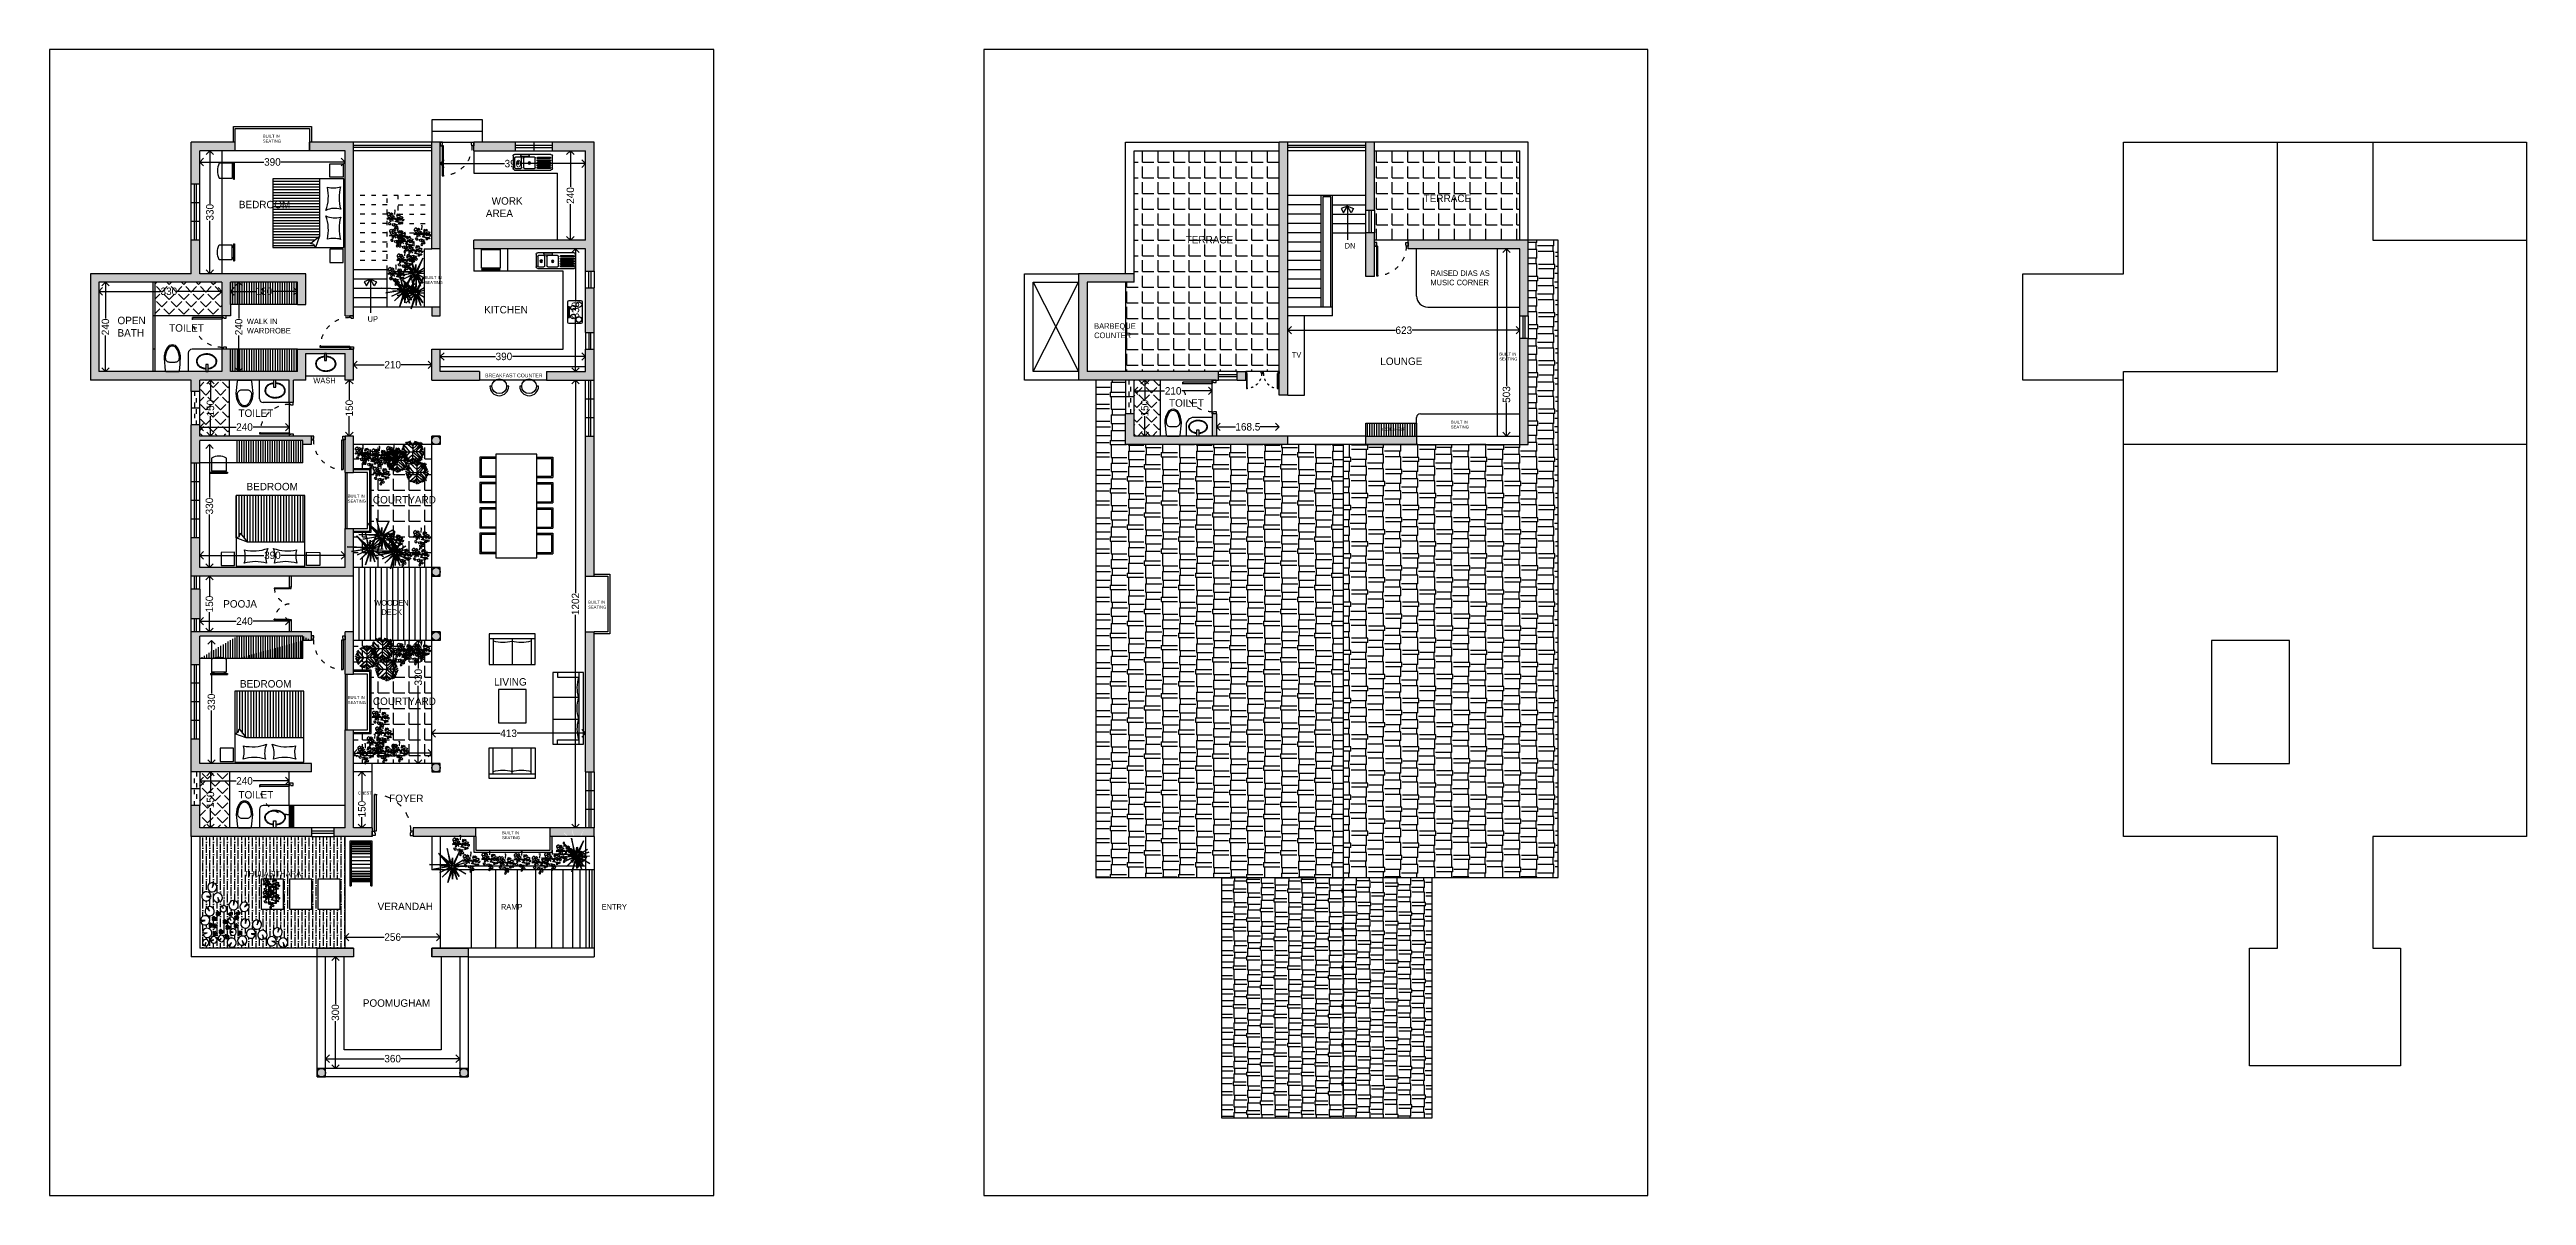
# Model space of a CAD drawing. Header units: inches. Extents: x -706 to 45253, y -3984 to 13819.
# Drawn here: x 19276 to 25930, y -930 to 2147 of the extents above; entities that cross this region are included whole.
import ezdxf

# ---------------------------------------------------------------- set-up
doc = ezdxf.new("R2010")
doc.units = ezdxf.units.IN
doc.header["$PDMODE"] = 99
doc.header["$PDSIZE"] = 0.2
doc.linetypes.add('ACAD_ISO03W100', pattern=[30, 12, -18])
for name, color, linetype in [('BC-FURNITURE', 8, 'Continuous'), ('BC-GREYCOLOR', 8, 'Continuous'), ('BC-Hatch', 8, 'Continuous'), ('BC-JOINARY', 27, 'Continuous'), ('BC-WALLS', 1, 'Continuous'), ('BC-WHITECOLOR', 7, 'Continuous'), ('FUR', 8, 'Continuous'), ('grey color', 8, 'Continuous'), ('HATCH', 8, 'Continuous'), ('IFF-FURN', 51, 'Continuous'), ('LANDSCAPE', 86, 'Continuous'), ('LOOSE FURNITURE', 140, 'Continuous'), ('PLANT', 3, 'Continuous'), ('WALL', 1, 'Continuous'), ('WHITECOLOUR', 7, 'Continuous')]:
    doc.layers.add(name, color=color, linetype=linetype)
doc.styles.add('BC-1IN100-1', font='FreeSans.ttf', dxfattribs={"height": 20})
doc.styles.add('style2', font='FreeSans.ttf')
doc.dimstyles.new('BC-1IN100-1', dxfattribs={"dimtxt": 20, "dimasz": 20, "dimexe": 0.18, "dimexo": 0.0625, "dimgap": 1, "dimtad": 0, "dimtoh": 1, "dimdec": 1, "dimzin": 12, "dimdsep": 46, "dimtxsty": 'BC-1IN100-1', "dimblk": 'OPEN90', "dimcen": 0.09, "dimse1": 1, "dimse2": 1, "dimclrd": 256, "dimclre": 256, "dimclrt": 7, "dimadec": 0, "dimazin": 0, "dimtfac": 1, "dimtdec": 1, "dimtofl": 0, "dimtmove": 1, "dimatfit": 3, "dimldrblk": 'OPEN90', "dimfxl": 0, "dimtolj": 1, "dimtzin": 0, "dimlwd": -1, "dimarcsym": 0})
pattern_1 = [(90, (10885.0305, -5656.183), (-6.35, 4e-16), [])]
pattern_2 = [(45, (10885.03, -5656.183), (-19.756563, 19.756563), [20.32, -7.62]), (135, (10885.03, -5656.183), (-19.756563, -19.756563), [20.32, -7.62])]
pattern_3 = [(0, (0, 0), (0, 41.91), [30.48, -11.43]), (90, (0, 0), (-41.91, 3e-15), [30.48, -11.43])]

msp = doc.modelspace()

# ---------------------------------------------------------------- texts
at = {"layer": 'BC-WHITECOLOR', "style": 'style2'}
for s, insert, char_height, width, attachment_point in [('{\\fFreeSans|b0|i0|c0|p18;BUILT IN\\PSEATING}', (19849.6, 1918.17), 8, 113.9495, 1), ('{\\fFreeSans|b0|i0|c0|p18;BEDROOM}', (19784.91, 1740.61), 20, 113.9495, 1), ('{\\fFreeSans|b0|i0|c0|p18;\\W2.09892; }{\\fFreeSans|b0|i0|c0|p18;WORK }{\\fFreeSans|b0|i0|c0|p18;\\W2.09892; }{\\fFreeSans|b0|i0|c0|p18;AREA}', (20448.41, 1750.22), 20, 113.9495, 1), ('{\\fFreeSans|b0|i0|c0|p18;TERRACE}', (22967.39, 1757.18), 20, 113.9495, 1), ('{\\fFreeSans|b0|i0|c0|p18;TERRACE}', (22328.22, 1646.11), 20, 113.9495, 1), ('{\\fFreeSans|b0|i0|c0|p18;DN}', (22755.16, 1627.43), 15, 113.9495, 1), ('{\\fFreeSans|b0|i0|c0|p18;BUILT IN\\PSEATING}', (20284.19, 1538.62), 8, 113.9495, 1), ('{\\fFreeSans|b0|i0|c0|p18;RAISED DIAS AS MUSIC CORNER}', (22985.74, 1553.75), 15, 182.0052, 1), ('{\\fFreeSans|b0|i0|c0|p18;OPEN BATH}', (19458.96, 1429.35), 20, 113.9495, 1), ('{\\fFreeSans|b0|i0|c0|p18;TOILET}', (19597.63, 1409.22), 20, 113.9495, 1), ('{\\fFreeSans|b0|i0|c0|p18;WALK IN\\PWARDROBE}', (19806.42, 1424.37), 15, 113.9495, 1), ('{\\fFreeSans|b0|i0|c0|p18;UP}', (20130.71, 1430.78), 15, 113.9495, 1), ('{\\fFreeSans|b0|i0|c0|p18;KITCHEN}', (20443.85, 1458.34), 20, 113.9495, 1), ('{\\fFreeSans|b0|i0|c0|p18;BARBEQUE\\PCOUNTER}', (22082.39, 1411.88), 15, 113.9495, 1), ('{\\fFreeSans|b0|i0|c0|p18;TV}', (22613.16, 1334.74), 15, 113.9495, 1), ('{\\fFreeSans|b0|i0|c0|p18;BUILT IN\\PSEATING}', (23170.92, 1333.18), 8, 113.9495, 1), ('{\\fFreeSans|b0|i0|c0|p18;WASH}', (19984.91, 1265.67), 15, 113.9495, 1), ('{\\fFreeSans|b0|i0|c0|p18;BREAKFAST COUNTER}', (20446.38, 1276.59), 10, 153.9676, 1), ('{\\fFreeSans|b0|i0|c0|p18;LOUNGE}', (22851.06, 1319.72), 20, 113.9495, 1), ('{\\fFreeSans|b0|i0|c0|p18;TOILET}', (22283.43, 1187.37), 20, 93.9495, 7), ('{\\fFreeSans|b0|i0|c0|p18;TOILET}', (19783.97, 1180.45), 20, 113.9495, 1), ('{\\fFreeSans|b0|i0|c0|p18;BOOKSHELF}', (22851.17, 1131.07), 8, 113.9495, 1), ('{\\fFreeSans|b0|i0|c0|p18;BUILT IN\\PSEATING}', (23040.67, 1150.55), 8, 113.9495, 1), ('{\\fFreeSans|b0|i0|c0|p18;BEDROOM}', (19805.49, 983.24), 20, 113.9495, 1), ('{\\fFreeSans|b0|i0|c0|p18;BUILT IN\\PSEATING}', (20077.52, 951.59), 8, 113.9495, 1), ('{\\fFreeSans|b0|i0|c0|p18;COURTYARD}', (20144.94, 947.85), 20, 113.9495, 1), ('{\\fFreeSans|b0|i0|c0|p18;POOJA}', (19742.91, 668.28), 20, 113.9495, 1), ('{\\fFreeSans|b0|i0|c0|p18;\\W2.07389; }{\\fFreeSans|b0|i0|c0|p18;WOODEN}\\P{\\fFreeSans|b0|i0|c0|p18;\\W5.49789; }{\\fFreeSans|b0|i0|c0|p18;DECK}', (20136.88, 668.53), 15, 113.9495, 1), ('{\\fFreeSans|b0|i0|c0|p18;BUILT IN\\PSEATING}', (20723.37, 666.74), 8, 113.9495, 1), ('{\\fFreeSans|b0|i0|c0|p18;BEDROOM}', (19788.07, 453.62), 20, 113.9495, 1), ('{\\fFreeSans|b0|i0|c0|p18;BUILT IN\\PSEATING}', (20077.52, 410.59), 8, 113.9495, 1), ('{\\fFreeSans|b0|i0|c0|p18;COURTYARD}', (20144.94, 406.85), 20, 113.9495, 1), ('{\\fFreeSans|b0|i0|c0|p18;LIVING}', (20470.42, 458.88), 20, 113.9495, 1), ('{\\fFreeSans|b0|i0|c0|p18;TOILET}', (19783.97, 135.37), 20, 113.9495, 7), ('{\\fFreeSans|b0|i0|c0|p18;CHEST}', (20104.73, 154.38), 8, 113.9495, 1), ('{\\fFreeSans|b0|i0|c0|p18;FOYER}', (20188.63, 146.05), 20, 113.9495, 1), ('{\\fFreeSans|b0|i0|c0|p18;BUILT IN\\PSEATING}', (20491.84, 47.82), 8, 113.9495, 1), ('{\\fFreeSans|b0|i0|c0|p18;THULASITHARA}', (19799.48, -58.69), 15, 113.9495, 1), ('{\\fFreeSans|b0|i0|c0|p18;VERANDAH}', (20157.74, -144.09), 20, 113.9495, 1), ('{\\fFreeSans|b0|i0|c0|p18;RAMP}', (20488.82, -147.81), 15, 113.9495, 1), ('{\\fFreeSans|b0|i0|c0|p18;ENTRY}', (20759.35, -147.81), 15, 113.9495, 1), ('{\\fFreeSans|b0|i0|c0|p18;POOMUGHAM}', (20117.92, -403.61), 20, 113.9495, 1)]:
    msp.add_mtext(s, dxfattribs=dict(at, insert=insert, char_height=char_height, width=width, attachment_point=attachment_point))

# ---------------------------------------------------------------- blocks, each defined once
blk = doc.blocks.new('02 GROUND FLOOR$0$wc-wh')
at = {"color": 0, "linetype": 'ByBlock'}
for points in [[(315, 195), (22, 165, 0.384412), (0, 140), (0, -140, 0.383904), (22, -165, 0.001434), (314, -195, 0.140641), (560, -125, 0.259738), (630, 0, 0.259738), (560, 125, 0.139471)], [(225, 65), (225, -65, 0.422961), (328, -165, 0.13189), (544, -100, 0.259738), (600, 0, 0.259738), (544, 100, 0.13189), (328, 165, 0.422961)]]:
    blk.add_lwpolyline(points, format="xyb", close=True, dxfattribs=at)
blk.add_arc((316, -170), 25, 264.2811, 270.16002, dxfattribs=at)
blk = doc.blocks.new('A$C6E117E9E')
at = {"xscale": -1, "rotation": 30.00000247440961}
blk.add_blockref('02 GROUND FLOOR$0$wc-wh', (564, 389), dxfattribs=at)
blk = doc.blocks.new('GOBIND DOOR 7')
at = {"layer": 'BC-Hatch', "linetype": 'ACAD_ISO03W100'}
blk.add_arc((33263.5, 16175.5), 80, 0, 90, dxfattribs=at)
at = {"layer": 'BC-JOINARY'}
blk.add_lwpolyline([(33263.5, 16175.5), (33263.5, 16255.5), (33267, 16255.5), (33267, 16175.5)], close=True, dxfattribs=at)
for points in [[(33263.5, 16171.7), (33264.8, 16171.7), (33264.8, 16165.5), (33258.5, 16165.5), (33258.5, 16175.5), (33263.5, 16175.5), (33263.5, 16171.7)], [(33343.5, 16171.7), (33342.3, 16171.7), (33342.3, 16165.5), (33348.5, 16165.5), (33348.5, 16175.5), (33343.5, 16175.5), (33343.5, 16171.7)]]:
    blk.add_lwpolyline(points, dxfattribs=at)
blk = doc.blocks.new('A$C52937CB9')
at = {"layer": 'FUR'}
for p, q in [((39.8, 190), (39.8, 0)), ((224.8, 190), (39.8, 190)), ((224.8, 0), (224.8, 190)), ((39.8, 125.3), (194.3, 125.3)), ((213.7, 101.1), (194.3, 125.3)), ((194.3, 125.3), (224.8, 114)), ((216.1, 110), (213.7, 101.1)), ((224.8, 114), (216.1, 110)), ((39.8, 0), (224.8, 0))]:
    blk.add_line(p, q, dxfattribs=at)
for points in [[(0, 152.8), (0, 188.3), (35.6, 188.3), (35.5, 152.7)], [(264.7, 152.8), (264.6, 188.3), (229.1, 188.3), (229.1, 152.7)]]:
    blk.add_lwpolyline(points, close=True, dxfattribs=at)
for centre, radius, start, end in [((-1.3, 162.6), 65.9, 345.65753, 16.94987), ((91.6, 288.6), 110.9, 254.3673, 285.67653), ((86.6, 35.1), 113.8, 70.37977, 102.19977), ((176.6, 166.4), 57.2, 164.33254, 204.98513), ((88, 166.4), 57.2, 335.01487, 15.66746), ((178.1, 35.1), 113.8, 77.80023, 109.62023), ((173, 288.6), 110.9, 254.32347, 285.6327), ((265.9, 162.6), 65.9, 163.05013, 194.34247)]:
    blk.add_arc(centre, radius, start, end, dxfattribs=at)
blk = doc.blocks.new('A$C925929284')
at = {"layer": 'BC-GREYCOLOR'}
h = blk.add_hatch(dxfattribs=at)
h.set_pattern_fill('ANSI31', color=256, scale=60, angle=315, style=0)
h.set_pattern_definition([(0, (-91.719, -51.977), (2e-15, 7.5), [])])
h.paths.add_polyline_path([(125.3, 70.3), (125.3, 224.8), (0, 224.8), (0, 39.8), (114, 39.8), (110, 48.5), (101.1, 50.9)])
at = {"layer": 'grey color', "rotation": 270}
blk.add_blockref('A$C52937CB9', (0, 264.7), dxfattribs=at)
blk = doc.blocks.new('_Open90')
at = {"color": 0, "linetype": 'ByBlock', "lineweight": -2}
for p, q in [((0, 0), (-1, 0)), ((-0.5, 0.5), (0, 0)), ((0, 0), (-0.5, -0.5))]:
    blk.add_line(p, q, dxfattribs=at)
blk = doc.blocks.new('*D380')
at = {"layer": 'BC-Hatch'}
for p, q in [((19782.1, 1497.5), (19830.2, 1497.5)), ((19922.1, 1497.5), (19874.1, 1497.5))]:
    blk.add_line(p, q, dxfattribs=at)
at = {"layer": 'Defpoints', "color": 0}
for p in [(19762.1, 1521.9), (19762.1, 1497.5), (19942.1, 1521.9)]:
    blk.add_point(p, dxfattribs=at)
at = {"layer": 'BC-Hatch', "xscale": 20, "yscale": 20, "zscale": 20, "rotation": 180}
blk.add_blockref('_Open90', (19762.1, 1497.5), dxfattribs=at)
at = {"layer": 'BC-Hatch', "xscale": 20, "yscale": 20, "zscale": 20}
blk.add_blockref('_Open90', (19942.1, 1497.5), dxfattribs=at)
at = {"layer": 'BC-Hatch', "color": 7, "insert": (19852.1, 1497.5), "char_height": 20, "attachment_point": 5, "style": 'BC-1IN100-1'}
blk.add_mtext('\\A1;180', dxfattribs=at)
blk = doc.blocks.new('*D381')
at = {"layer": 'BC-Hatch'}
for p, q in [((19784.6, 1501.9), (19784.6, 1424.8)), ((19784.6, 1301.9), (19784.6, 1379))]:
    blk.add_line(p, q, dxfattribs=at)
at = {"layer": 'Defpoints', "color": 0}
for p in [(19762.1, 1521.9), (19762.1, 1281.9), (19784.6, 1281.9)]:
    blk.add_point(p, dxfattribs=at)
at = {"layer": 'BC-Hatch', "xscale": 20, "yscale": 20, "zscale": 20}
for p, rotation in [((19784.6, 1521.9), 90), ((19784.6, 1281.9), 270)]:
    blk.add_blockref('_Open90', p, dxfattribs=dict(at, rotation=rotation))
at = {"layer": 'BC-Hatch', "color": 7, "insert": (19784.6, 1401.9), "char_height": 20, "attachment_point": 5, "rotation": 90, "style": 'BC-1IN100-1'}
blk.add_mtext('\\A1;240', dxfattribs=at)
blk = doc.blocks.new('chair- 1')
at = {"layer": 'BC-FURNITURE'}
for p, q in [((119.5, -460.5), (73.5, -460.5)), ((73.5, -463.5), (73.5, -460.5)), ((119.5, -463.5), (73.5, -463.5)), ((79.5, -466.5), (79.5, -463.5)), ((82.5, -466.5), (82.5, -463.5)), ((110.5, -466.5), (110.5, -463.5)), ((113.5, -466.5), (113.5, -463.5)), ((119.5, -463.5), (119.5, -460.5)), ((76.5, -466.5), (76.5, -501.5)), ((76.5, -466.5), (116.5, -466.5)), ((116.5, -501.5), (116.5, -466.5))]:
    blk.add_line(p, q, dxfattribs=at)
blk.add_arc((96.5, -464), 42.5, 241.92751, 298.07249, dxfattribs=at)
blk = doc.blocks.new('*D382')
at = {"layer": 'BC-Hatch'}
for p, q in [((19700.1, 1844.8), (19852.2, 1844.8)), ((20050.1, 1844.8), (19898, 1844.8))]:
    blk.add_line(p, q, dxfattribs=at)
at = {"layer": 'Defpoints', "color": 0}
for p in [(19680.1, 1874.9), (20070.1, 1874.9), (20070.1, 1844.8)]:
    blk.add_point(p, dxfattribs=at)
at = {"layer": 'BC-Hatch', "xscale": 20, "yscale": 20, "zscale": 20, "rotation": 180}
blk.add_blockref('_Open90', (19680.1, 1844.8), dxfattribs=at)
at = {"layer": 'BC-Hatch', "xscale": 20, "yscale": 20, "zscale": 20}
blk.add_blockref('_Open90', (20070.1, 1844.8), dxfattribs=at)
at = {"layer": 'BC-Hatch', "color": 7, "insert": (19875.1, 1844.8), "char_height": 20, "attachment_point": 5, "style": 'BC-1IN100-1'}
blk.add_mtext('\\A1;390', dxfattribs=at)
blk = doc.blocks.new('*D383')
at = {"layer": 'BC-Hatch'}
for p, q in [((19707.1, 1854.9), (19707.1, 1732.8)), ((19707.1, 1564.9), (19707.1, 1687))]:
    blk.add_line(p, q, dxfattribs=at)
at = {"layer": 'Defpoints', "color": 0}
for p in [(19707.1, 1874.9), (19740.1, 1874.9), (19740.1, 1544.9)]:
    blk.add_point(p, dxfattribs=at)
at = {"layer": 'BC-Hatch', "xscale": 20, "yscale": 20, "zscale": 20}
for p, rotation in [((19707.1, 1874.9), 90), ((19707.1, 1544.9), 270)]:
    blk.add_blockref('_Open90', p, dxfattribs=dict(at, rotation=rotation))
at = {"layer": 'BC-Hatch', "color": 7, "insert": (19707.1, 1709.9), "char_height": 20, "attachment_point": 5, "rotation": 90, "style": 'BC-1IN100-1'}
blk.add_mtext('\\A1;330', dxfattribs=at)
blk = doc.blocks.new('*D384')
at = {"layer": 'BC-Hatch'}
for p, q in [((19426.6, 1501.9), (19426.6, 1424.8)), ((19426.6, 1301.9), (19426.6, 1379))]:
    blk.add_line(p, q, dxfattribs=at)
at = {"layer": 'Defpoints', "color": 0}
for p in [(19409.1, 1521.9), (19409.1, 1281.9), (19426.6, 1281.9)]:
    blk.add_point(p, dxfattribs=at)
at = {"layer": 'BC-Hatch', "xscale": 20, "yscale": 20, "zscale": 20}
for p, rotation in [((19426.6, 1521.9), 90), ((19426.6, 1281.9), 270)]:
    blk.add_blockref('_Open90', p, dxfattribs=dict(at, rotation=rotation))
at = {"layer": 'BC-Hatch', "color": 7, "insert": (19426.6, 1401.9), "char_height": 20, "attachment_point": 5, "rotation": 90, "style": 'BC-1IN100-1'}
blk.add_mtext('\\A1;240', dxfattribs=at)
blk = doc.blocks.new('*D385')
at = {"layer": 'BC-Hatch'}
for p, q in [((19429.1, 1497.5), (19574.1, 1497.5)), ((19719.1, 1497.5), (19619.9, 1497.5))]:
    blk.add_line(p, q, dxfattribs=at)
at = {"layer": 'Defpoints', "color": 0}
for p in [(19409.1, 1521.9), (19739.1, 1521.9), (19739.1, 1497.5)]:
    blk.add_point(p, dxfattribs=at)
at = {"layer": 'BC-Hatch', "xscale": 20, "yscale": 20, "zscale": 20, "rotation": 180}
blk.add_blockref('_Open90', (19409.1, 1497.5), dxfattribs=at)
at = {"layer": 'BC-Hatch', "xscale": 20, "yscale": 20, "zscale": 20}
blk.add_blockref('_Open90', (19739.1, 1497.5), dxfattribs=at)
at = {"layer": 'BC-Hatch', "color": 7, "insert": (19597, 1497.5), "char_height": 20, "attachment_point": 5, "style": 'BC-1IN100-1'}
blk.add_mtext('\\A1;330', dxfattribs=at)
blk = doc.blocks.new('*D386')
at = {"layer": 'BC-Hatch'}
for p, q in [((20346.1, 1322.6), (20474, 1322.6)), ((20696.1, 1322.6), (20519.8, 1322.6))]:
    blk.add_line(p, q, dxfattribs=at)
at = {"layer": 'Defpoints', "color": 0}
for p in [(20326.1, 1281.9), (20716.1, 1322.6), (20716.1, 1281.9)]:
    blk.add_point(p, dxfattribs=at)
at = {"layer": 'BC-Hatch', "xscale": 20, "yscale": 20, "zscale": 20, "rotation": 180}
blk.add_blockref('_Open90', (20326.1, 1322.6), dxfattribs=at)
at = {"layer": 'BC-Hatch', "xscale": 20, "yscale": 20, "zscale": 20}
blk.add_blockref('_Open90', (20716.1, 1322.6), dxfattribs=at)
at = {"layer": 'BC-Hatch', "color": 7, "insert": (20496.9, 1322.6), "char_height": 20, "attachment_point": 5, "style": 'BC-1IN100-1'}
blk.add_mtext('\\A1;390', dxfattribs=at)
blk = doc.blocks.new('*D387')
at = {"layer": 'BC-Hatch'}
for p, q in [((20689.2, 1591.9), (20689.2, 1469.8)), ((20689.2, 1301.9), (20689.2, 1424))]:
    blk.add_line(p, q, dxfattribs=at)
at = {"layer": 'Defpoints', "color": 0}
for p in [(20689.2, 1611.9), (20716.1, 1611.9), (20716.1, 1281.9)]:
    blk.add_point(p, dxfattribs=at)
at = {"layer": 'BC-Hatch', "xscale": 20, "yscale": 20, "zscale": 20}
for p, rotation in [((20689.2, 1611.9), 90), ((20689.2, 1281.9), 270)]:
    blk.add_blockref('_Open90', p, dxfattribs=dict(at, rotation=rotation))
at = {"layer": 'BC-Hatch', "color": 7, "insert": (20689.2, 1446.9), "char_height": 20, "attachment_point": 5, "rotation": 90, "style": 'BC-1IN100-1'}
blk.add_mtext('\\A1;330', dxfattribs=at)
blk = doc.blocks.new('*D388')
at = {"layer": 'BC-Hatch'}
for p, q in [((19708.7, 1238.9), (19708.7, 1205.9)), ((19708.7, 1128.9), (19708.7, 1162))]:
    blk.add_line(p, q, dxfattribs=at)
at = {"layer": 'Defpoints', "color": 0}
for p in [(19708.7, 1258.9), (19760.1, 1258.9), (19760.1, 1108.9)]:
    blk.add_point(p, dxfattribs=at)
at = {"layer": 'BC-Hatch', "xscale": 20, "yscale": 20, "zscale": 20}
for p, rotation in [((19708.7, 1258.9), 90), ((19708.7, 1108.9), 270)]:
    blk.add_blockref('_Open90', p, dxfattribs=dict(at, rotation=rotation))
at = {"layer": 'BC-Hatch', "color": 7, "insert": (19708.7, 1183.9), "char_height": 20, "attachment_point": 5, "rotation": 90, "style": 'BC-1IN100-1'}
blk.add_mtext('\\A1;150', dxfattribs=at)
blk = doc.blocks.new('*D389')
at = {"layer": 'BC-Hatch'}
for p, q in [((19700.1, 1133), (19777.3, 1133)), ((19900.1, 1133), (19823, 1133))]:
    blk.add_line(p, q, dxfattribs=at)
at = {"layer": 'Defpoints', "color": 0}
for p in [(19680.1, 1258.9), (19920.1, 1258.9), (19680.1, 1133)]:
    blk.add_point(p, dxfattribs=at)
at = {"layer": 'BC-Hatch', "xscale": 20, "yscale": 20, "zscale": 20, "rotation": 180}
blk.add_blockref('_Open90', (19680.1, 1133), dxfattribs=at)
at = {"layer": 'BC-Hatch', "xscale": 20, "yscale": 20, "zscale": 20}
blk.add_blockref('_Open90', (19920.1, 1133), dxfattribs=at)
at = {"layer": 'BC-Hatch', "color": 7, "insert": (19800.1, 1133), "char_height": 20, "attachment_point": 5, "style": 'BC-1IN100-1'}
blk.add_mtext('\\A1;240', dxfattribs=at)
blk = doc.blocks.new('*D390')
at = {"layer": 'BC-Hatch'}
for p, q in [((19700.1, 788.6), (19852.2, 788.6)), ((20050.1, 788.6), (19898, 788.6))]:
    blk.add_line(p, q, dxfattribs=at)
at = {"layer": 'Defpoints', "color": 0}
for p in [(19680.1, 788.6), (19680.1, 755.9), (20070.1, 755.9)]:
    blk.add_point(p, dxfattribs=at)
at = {"layer": 'BC-Hatch', "xscale": 20, "yscale": 20, "zscale": 20, "rotation": 180}
blk.add_blockref('_Open90', (19680.1, 788.6), dxfattribs=at)
at = {"layer": 'BC-Hatch', "xscale": 20, "yscale": 20, "zscale": 20}
blk.add_blockref('_Open90', (20070.1, 788.6), dxfattribs=at)
at = {"layer": 'BC-Hatch', "color": 7, "insert": (19875.1, 788.6), "char_height": 20, "attachment_point": 5, "style": 'BC-1IN100-1'}
blk.add_mtext('\\A1;390', dxfattribs=at)
blk = doc.blocks.new('*D391')
at = {"layer": 'BC-Hatch'}
for p, q in [((19705.9, 1065.9), (19705.9, 943.8)), ((19705.9, 775.9), (19705.9, 898))]:
    blk.add_line(p, q, dxfattribs=at)
at = {"layer": 'Defpoints', "color": 0}
for p in [(19680.1, 1085.9), (19705.9, 1085.9), (19680.1, 755.9)]:
    blk.add_point(p, dxfattribs=at)
at = {"layer": 'BC-Hatch', "xscale": 20, "yscale": 20, "zscale": 20}
for p, rotation in [((19705.9, 1085.9), 90), ((19705.9, 755.9), 270)]:
    blk.add_blockref('_Open90', p, dxfattribs=dict(at, rotation=rotation))
at = {"layer": 'BC-Hatch', "color": 7, "insert": (19705.9, 920.9), "char_height": 20, "attachment_point": 5, "rotation": 90, "style": 'BC-1IN100-1'}
blk.add_mtext('\\A1;330', dxfattribs=at)
blk = doc.blocks.new('*D392')
at = {"layer": 'BC-Hatch'}
for p, q in [((19711.2, 539.9), (19711.2, 417.8)), ((19711.2, 249.9), (19711.2, 372))]:
    blk.add_line(p, q, dxfattribs=at)
at = {"layer": 'Defpoints', "color": 0}
for p in [(19711.2, 559.9), (19770.1, 559.9), (19770.1, 229.9)]:
    blk.add_point(p, dxfattribs=at)
at = {"layer": 'BC-Hatch', "xscale": 20, "yscale": 20, "zscale": 20}
for p, rotation in [((19711.2, 559.9), 90), ((19711.2, 229.9), 270)]:
    blk.add_blockref('_Open90', p, dxfattribs=dict(at, rotation=rotation))
at = {"layer": 'BC-Hatch', "color": 7, "insert": (19711.2, 394.9), "char_height": 20, "attachment_point": 5, "rotation": 90, "style": 'BC-1IN100-1'}
blk.add_mtext('\\A1;330', dxfattribs=at)
blk = doc.blocks.new('*D394')
at = {"layer": 'BC-Hatch'}
for p, q in [((20323.1, 310.7), (20487, 310.7)), ((20696.1, 310.7), (20532.3, 310.7))]:
    blk.add_line(p, q, dxfattribs=at)
at = {"layer": 'Defpoints', "color": 0}
for p in [(20716.1, 310.7), (20303.1, 229.9), (20716.1, 229.9)]:
    blk.add_point(p, dxfattribs=at)
at = {"layer": 'BC-Hatch', "xscale": 20, "yscale": 20, "zscale": 20, "rotation": 180}
blk.add_blockref('_Open90', (20303.1, 310.7), dxfattribs=at)
at = {"layer": 'BC-Hatch', "xscale": 20, "yscale": 20, "zscale": 20}
blk.add_blockref('_Open90', (20716.1, 310.7), dxfattribs=at)
at = {"layer": 'BC-Hatch', "color": 7, "insert": (20509.6, 310.7), "char_height": 20, "attachment_point": 5, "style": 'BC-1IN100-1'}
blk.add_mtext('\\A1;413', dxfattribs=at)
blk = doc.blocks.new('*D395')
at = {"layer": 'BC-Hatch'}
for p, q in [((20689.2, 1238.9), (20689.2, 687.4)), ((20689.2, 76.9), (20689.2, 628.4))]:
    blk.add_line(p, q, dxfattribs=at)
at = {"layer": 'Defpoints', "color": 0}
for p in [(20716.1, 1258.9), (20689.2, 56.9), (20716.1, 56.9)]:
    blk.add_point(p, dxfattribs=at)
at = {"layer": 'BC-Hatch', "xscale": 20, "yscale": 20, "zscale": 20}
for p, rotation in [((20689.2, 1258.9), 90), ((20689.2, 56.9), 270)]:
    blk.add_blockref('_Open90', p, dxfattribs=dict(at, rotation=rotation))
at = {"layer": 'BC-Hatch', "color": 7, "insert": (20689.2, 657.9), "char_height": 20, "attachment_point": 5, "rotation": 90, "style": 'BC-1IN100-1'}
blk.add_mtext('\\A1;1202', dxfattribs=at)
blk = doc.blocks.new('*D396')
at = {"layer": 'BC-Hatch'}
for p, q in [((19708.7, 186.9), (19708.7, 153.9)), ((19708.7, 76.9), (19708.7, 110))]:
    blk.add_line(p, q, dxfattribs=at)
at = {"layer": 'Defpoints', "color": 0}
for p in [(19760.1, 206.9), (19708.7, 56.9), (19760.1, 56.9)]:
    blk.add_point(p, dxfattribs=at)
at = {"layer": 'BC-Hatch', "xscale": 20, "yscale": 20, "zscale": 20}
for p, rotation in [((19708.7, 206.9), 90), ((19708.7, 56.9), 270)]:
    blk.add_blockref('_Open90', p, dxfattribs=dict(at, rotation=rotation))
at = {"layer": 'BC-Hatch', "color": 7, "insert": (19708.7, 131.9), "char_height": 20, "attachment_point": 5, "rotation": 90, "style": 'BC-1IN100-1'}
blk.add_mtext('\\A1;150', dxfattribs=at)
blk = doc.blocks.new('*D397')
at = {"layer": 'BC-Hatch'}
for p, q in [((19700.1, 182.8), (19777.3, 182.8)), ((19900.1, 182.8), (19823, 182.8))]:
    blk.add_line(p, q, dxfattribs=at)
at = {"layer": 'Defpoints', "color": 0}
for p in [(19680.1, 182.8), (19680.1, 56.9), (19920.1, 56.9)]:
    blk.add_point(p, dxfattribs=at)
at = {"layer": 'BC-Hatch', "xscale": 20, "yscale": 20, "zscale": 20, "rotation": 180}
blk.add_blockref('_Open90', (19680.1, 182.8), dxfattribs=at)
at = {"layer": 'BC-Hatch', "xscale": 20, "yscale": 20, "zscale": 20}
blk.add_blockref('_Open90', (19920.1, 182.8), dxfattribs=at)
at = {"layer": 'BC-Hatch', "color": 7, "insert": (19800.1, 182.8), "char_height": 20, "attachment_point": 5, "style": 'BC-1IN100-1'}
blk.add_mtext('\\A1;240', dxfattribs=at)
blk = doc.blocks.new('A$C6D444076')
at = {"layer": 'BC-FURNITURE'}
for p, q in [((168.1, 61.4), (0, 61.4)), ((0.2, 0.4), (0.2, 72.4)), ((0.2, 72.4), (168.3, 72.4)), ((10.7, 11.2), (10.7, 61.4)), ((58.7, 61), (58.7, 0)), ((109.8, 61), (109.8, 0)), ((157.8, 11.2), (157.8, 61.4)), ((168.3, 72.4), (168.3, 0.4)), ((0.2, 11.2), (10.7, 11.2)), ((168.3, 0.4), (0.2, 0.4)), ((168.3, 11.2), (157.8, 11.2))]:
    blk.add_line(p, q, dxfattribs=at)
for centre, radius, start, end in [((36.2, 156.6), 98.6, 255, 269.54528), ((36.1, 145.4), 87.4, 269.54528, 285), ((85.1, 159.6), 101.9, 255, 269.75261), ((85.1, 153.2), 95.4, 269.75261, 285), ((132.4, 145.4), 87.4, 255, 270.45472), ((132.3, 156.6), 98.6, 270.45472, 285)]:
    blk.add_arc(centre, radius, start, end, dxfattribs=at)
blk = doc.blocks.new('A$C08834721')
at = {"layer": 'BC-FURNITURE'}
for p, q in [((72.1, 108.4), (0, 108.4)), ((0, 108.4), (0, 0)), ((11.1, 0.4), (11.1, 108)), ((11.1, 98.9), (72.1, 98.9)), ((72.1, 0), (72.1, 108.4)), ((11.1, 9.5), (72.1, 9.5)), ((11.4, 54.4), (71.8, 54.4)), ((0, 0), (72.1, 0))]:
    blk.add_line(p, q, dxfattribs=at)
for centre, radius, start, end in [((-75, 74.4), 94.7, 0.67398, 15), ((-59.5, 74.6), 79.2, 345, 0.67398), ((-75, 34), 94.7, 345, 359.32602), ((-59.5, 33.8), 79.2, 359.32602, 15)]:
    blk.add_arc(centre, radius, start, end, dxfattribs=at)
blk = doc.blocks.new('A$C18291425')
at = {"color": 86}
for p, q in [((26, 64), (0, 63)), ((0, 63), (1, 60)), ((1, 60), (25, 62)), ((25, 62), (25, 62)), ((36, 48), (26, 64)), ((43, 85), (44, 108))]:
    blk.add_line(p, q, dxfattribs=at)
at = {"color": 66}
for p, q in [((44, 108), (38, 107)), ((45, 47), (49, 49)), ((63, 42), (45, 47)), ((49, 49), (57, 70)), ((58, 62), (51, 49)), ((51, 49), (64, 45)), ((57, 70), (58, 62)), ((64, 45), (63, 42))]:
    blk.add_line(p, q, dxfattribs=at)
at = {"color": 86}
for points in [[(3, 80), (3, 89), (5, 92), (12, 97), (16, 88), (13, 81), (10, 80), (5, 80)], [(26, 59), (14, 54), (15, 49), (20, 48), (22, 49), (25, 56), (27, 54), (26, 58), (26, 60)], [(16, 86), (24, 94), (29, 90), (32, 87), (27, 85), (20, 81), (18, 85), (16, 86)], [(42, 15), (37, 4), (42, 0), (46, 3), (47, 6), (44, 12), (46, 12), (43, 14), (41, 16)], [(60, 84), (54, 87), (53, 81), (51, 76), (60, 77), (61, 81), (64, 89), (68, 86), (71, 85), (72, 84), (68, 78), (66, 80), (62, 83)], [(73, 41), (67, 44), (66, 38), (64, 33), (73, 34), (74, 38), (77, 46), (81, 44), (83, 42), (85, 42), (81, 36), (79, 37), (75, 40)], [(67, 71), (75, 75), (79, 75), (86, 72), (80, 64), (73, 63), (71, 65), (68, 70)], [(78, 63), (90, 59), (89, 53), (87, 49), (83, 53), (76, 57), (79, 61), (79, 63)]]:
    blk.add_lwpolyline(points, dxfattribs=at)
at = {"color": 66}
for points in [[(5, 78), (4, 73), (14, 70), (21, 76), (16, 79), (6, 80)], [(6, 39), (11, 32), (18, 31), (19, 32), (21, 35), (16, 40), (12, 41), (6, 39)], [(24, 71), (30, 82), (40, 75), (35, 74), (30, 68), (25, 70)], [(32, 22), (28, 34), (40, 37), (38, 32), (38, 25), (33, 22)], [(29, 64), (34, 67), (42, 67), (49, 60), (47, 59), (42, 59), (35, 60), (29, 63)], [(41, 20), (41, 26), (47, 33), (57, 32), (56, 31), (53, 27), (47, 22), (41, 20)], [(45, 19), (51, 12), (57, 11), (58, 12), (61, 15), (56, 20), (52, 21), (46, 19)], [(66, 68), (62, 67), (64, 57), (72, 54), (73, 60), (68, 68)]]:
    blk.add_lwpolyline(points, dxfattribs=at)
blk = doc.blocks.new('TREE 2 MNS')
at = {"color": 66}
for points in [[(-15874, 11967), (-15930, 12079), (-15884, 11970)], [(-15860, 11977), (-15828, 12103), (-15850, 11979)], [(-15855, 11978), (-15756, 12063), (-15831, 11974)], [(-15895, 11944), (-15983, 11891), (-15890, 11944)], [(-15841, 11951), (-15714, 11931), (-15847, 11955)], [(-15838, 11966), (-15678, 11970), (-15845, 11964)]]:
    blk.add_lwpolyline(points, dxfattribs=at)
at = {"color": 86}
for points in [[(-15810, 11961), (-15979, 11952), (-15882, 11948), (-15929, 11869), (-15878, 11945), (-15873, 11847), (-15873, 11944), (-15787, 11865), (-15867, 11948), (-15765, 11903), (-15857, 11951), (-15799, 12021), (-15862, 11957), (-15872, 12027), (-15869, 11957), (-15961, 12007), (-15887, 11960), (-15973, 11984), (-15896, 11958)], [(-15882, 11936), (-15911, 11845), (-15879, 11932)], [(-15872, 11934), (-15832, 11819), (-15865, 11932)]]:
    blk.add_lwpolyline(points, dxfattribs=at)
blk = doc.blocks.new('*D401')
at = {"layer": 'BC-Hatch'}
for p, q in [((20038.1, -563), (20175.2, -563)), ((20358.1, -563), (20221, -563))]:
    blk.add_line(p, q, dxfattribs=at)
at = {"layer": 'Defpoints', "color": 0}
for p in [(20018.1, -589.1), (20378.1, -563), (20378.1, -589.1)]:
    blk.add_point(p, dxfattribs=at)
at = {"layer": 'BC-Hatch', "xscale": 20, "yscale": 20, "zscale": 20, "rotation": 180}
blk.add_blockref('_Open90', (20018.1, -563), dxfattribs=at)
at = {"layer": 'BC-Hatch', "xscale": 20, "yscale": 20, "zscale": 20}
blk.add_blockref('_Open90', (20378.1, -563), dxfattribs=at)
at = {"layer": 'BC-Hatch', "color": 7, "insert": (20198.1, -563), "char_height": 20, "attachment_point": 5, "style": 'BC-1IN100-1'}
blk.add_mtext('\\A1;360', dxfattribs=at)
blk = doc.blocks.new('*D402')
at = {"layer": 'BC-Hatch'}
for p, q in [((20044.3, -309.1), (20044.3, -416.2)), ((20044.3, -569.1), (20044.3, -462))]:
    blk.add_line(p, q, dxfattribs=at)
at = {"layer": 'Defpoints', "color": 0}
for p in [(20018.1, -289.1), (20044.3, -289.1), (20018.1, -589.1)]:
    blk.add_point(p, dxfattribs=at)
at = {"layer": 'BC-Hatch', "xscale": 20, "yscale": 20, "zscale": 20}
for p, rotation in [((20044.3, -289.1), 90), ((20044.3, -589.1), 270)]:
    blk.add_blockref('_Open90', p, dxfattribs=dict(at, rotation=rotation))
at = {"layer": 'BC-Hatch', "color": 7, "insert": (20044.3, -439.1), "char_height": 20, "attachment_point": 5, "rotation": 90, "style": 'BC-1IN100-1'}
blk.add_mtext('\\A1;300', dxfattribs=at)
blk = doc.blocks.new('A$C31E63D07')
at = {"layer": 'PLANT', "color": 116}
for p, q in [((2.3, 21.3), (0, 22.3)), ((5, 21.3), (0.6, 23.8)), ((3.1, 23.2), (0.8, 24.2)), ((5, 21.3), (1.2, 25.1)), ((3.1, 23.2), (1.7, 26.5)), ((4.9, 24.5), (1.9, 26.9)), ((7.7, 21.3), (2.2, 27.7)), ((10.3, 24), (4, 29.4)), ((7.2, 26.7), (4.8, 29.7)), ((8.4, 28.6), (5.2, 29.9)), ((10.3, 26.7), (6.5, 30.5)), ((8.4, 28.6), (7.5, 30.9)), ((10.3, 26.7), (7.9, 31)), ((10.3, 29.4), (9.4, 31.7)), ((10.3, 32.1), (10.3, 29.4)), ((10.3, 29.4), (11.3, 31.7)), ((10.3, 26.7), (12.8, 31)), ((10.3, 26.7), (14.1, 30.5)), ((10.3, 24), (16.7, 29.4)), ((10.3, 29.4), (10.3, 21.3)), ((10.3, 21.3), (14.8, 25.5)), ((10.8, 30.5), (12.1, 31.3)), ((12.2, 28.6), (13.2, 30.9)), ((12.2, 28.6), (15.5, 29.9)), ((13.5, 26.7), (15.9, 29.7)), ((16.3, 29.2), (14, 30.1)), ((19, 29.2), (14.6, 31.6)), ((17.1, 31.1), (14.8, 32)), ((14.8, 25.5), (18.1, 29.8)), ((14.8, 25.5), (19.1, 28.9)), ((19, 29.2), (15.2, 33)), ((17.1, 31.1), (15.8, 34.3)), ((19, 32.4), (15.9, 34.8)), ((21.7, 29.2), (16.3, 35.5)), ((24.4, 31.9), (18, 37.3)), ((21.2, 34.6), (18.8, 37.6)), ((22.5, 36.4), (19.2, 37.8)), ((24.4, 34.5), (20.6, 38.3)), ((22.5, 36.4), (21.5, 38.7)), ((24.4, 34.5), (21.9, 38.9)), ((24.4, 34.5), (26.8, 38.9)), ((24.4, 34.5), (28.2, 38.3)), ((24.4, 31.9), (30.7, 37.3)), ((24.4, 37.2), (24.4, 29.2)), ((24.4, 29.2), (28.8, 33.3)), ((26.3, 36.4), (27.2, 38.7)), ((26.3, 36.4), (29.5, 37.8)), ((27.5, 34.6), (29.9, 37.6)), ((28.8, 33.3), (32.1, 37.7)), ((28.8, 33.3), (33.1, 36.8)), ((20.1, 10.7), (17.8, 11.7)), ((22.8, 10.7), (18.4, 13.2)), ((20.9, 12.6), (18.6, 13.6)), ((22.8, 10.7), (19, 14.5)), ((20.9, 12.6), (19.5, 15.9)), ((22.7, 13.9), (19.7, 16.3)), ((25.4, 10.7), (20, 17.1)), ((28.1, 13.4), (21.8, 18.8)), ((24.9, 16.1), (22.5, 19.2)), ((26.2, 18), (23, 19.3)), ((28.1, 16.1), (24.3, 19.9)), ((26.2, 18), (25.3, 20.3)), ((28.1, 16.1), (25.7, 20.4)), ((28.1, 18.8), (27.2, 21.1)), ((28.1, 21.5), (28.1, 18.8)), ((28.1, 18.8), (29.1, 21.1)), ((28.1, 16.1), (30.6, 20.4)), ((28.1, 16.1), (31.9, 19.9)), ((28.1, 13.4), (34.5, 18.8)), ((28.1, 18.8), (28.1, 10.7)), ((28.1, 10.7), (32.6, 14.9)), ((28.6, 19.9), (29.9, 20.7)), ((30, 18), (31, 20.3)), ((30, 18), (33.3, 19.3)), ((31.3, 16.1), (33.7, 19.2)), ((32.6, 14.9), (35.8, 19.2)), ((32.6, 14.9), (36.8, 18.4))]:
    blk.add_line(p, q, dxfattribs=at)
at = {"layer": 'PLANT', "color": 54}
for p, q in [((13, 21.3), (18.4, 27.7)), ((16.3, 29.2), (14, 28.2)), ((15.2, 28.7), (14.4, 27.4)), ((19, 29.2), (14.6, 26.7)), ((17.1, 27.3), (14.8, 26.3)), ((19, 29.2), (15.2, 25.4)), ((15.7, 24.5), (18.8, 26.9)), ((15.7, 21.3), (19.5, 25.1)), ((15.7, 21.3), (20.1, 23.8)), ((17.1, 27.3), (15.8, 24)), ((19, 26), (15.9, 23.6)), ((21.7, 29.2), (16.3, 22.8)), ((16.3, 29.2), (24.4, 29.2)), ((17.6, 23.2), (18.9, 26.5)), ((17.6, 23.2), (19.9, 24.2)), ((24.4, 26.5), (18, 21.1)), ((18.4, 21.3), (20.7, 22.3)), ((21.2, 23.8), (18.8, 20.8)), ((24.4, 23.8), (20.6, 20)), ((24.4, 23.8), (21.9, 19.5)), ((24.4, 29.2), (32.9, 22)), ((24.4, 21.1), (24.4, 29.2)), ((32.4, 29.2), (24.4, 29.2)), ((24.4, 26.5), (30.7, 21.1)), ((24.4, 23.8), (26.8, 19.5)), ((24.4, 23.8), (28.2, 20)), ((27, 29.2), (32.5, 35.5)), ((27, 29.2), (32.5, 22.8)), ((27.5, 23.8), (29.9, 20.8)), ((31.5, 20.6), (29.2, 25.1)), ((29.7, 32.4), (32.8, 34.8)), ((29.7, 29.2), (33.5, 33)), ((29.7, 29.2), (34.1, 31.6)), ((29.7, 29.2), (33.5, 25.4)), ((29.7, 29.2), (34.1, 26.7)), ((29.7, 26), (32.8, 23.6)), ((31.6, 31.1), (33, 34.3)), ((31.6, 31.1), (33.9, 32)), ((31.6, 27.3), (33, 24)), ((31.6, 27.3), (33.9, 26.3)), ((32.4, 29.2), (34.7, 30.1)), ((32.4, 29.2), (34.7, 28.2)), ((33.5, 28.7), (34.3, 27.4)), ((2.3, 21.3), (0, 20.4)), ((1.1, 20.8), (0.4, 19.5)), ((5, 21.3), (0.6, 18.9)), ((3.1, 19.4), (0.8, 18.5)), ((5, 21.3), (1.2, 17.5)), ((3.1, 19.4), (1.7, 16.2)), ((4.9, 18.1), (1.9, 15.7)), ((7.7, 21.3), (2.2, 15)), ((2.3, 21.3), (10.3, 21.3)), ((10.3, 18.6), (4, 13.2)), ((7.2, 15.9), (4.8, 12.9)), ((8.4, 14.1), (5.2, 12.7)), ((10.3, 16), (6.5, 12.2)), ((8.4, 14.1), (7.5, 11.8)), ((10.3, 16), (7.9, 11.6)), ((10.3, 13.3), (9.4, 11)), ((18.4, 21.3), (10.3, 21.3)), ((10.3, 13.3), (10.3, 21.3)), ((10.3, 21.3), (18.9, 14.1)), ((10.3, 18.6), (16.7, 13.2)), ((10.3, 16), (14.1, 12.2)), ((10.3, 16), (12.8, 11.6)), ((10.3, 10.6), (10.3, 13.3)), ((10.3, 13.3), (11.3, 11)), ((10.8, 12.1), (12.1, 11.3)), ((12.2, 14.1), (13.2, 11.8)), ((12.2, 14.1), (15.5, 12.7)), ((13, 21.3), (18.4, 15)), ((13.5, 15.9), (15.9, 12.9)), ((17.5, 12.8), (15.2, 17.3)), ((15.7, 21.3), (20.1, 18.9)), ((15.7, 21.3), (19.5, 17.5)), ((15.7, 18.1), (18.8, 15.7)), ((17.6, 19.4), (19.9, 18.5)), ((17.6, 19.4), (18.9, 16.2)), ((20.1, 10.7), (17.8, 9.8)), ((18.9, 10.3), (18.1, 8.9)), ((18.4, 21.3), (20.7, 20.4)), ((22.8, 10.7), (18.4, 8.3)), ((20.9, 8.8), (18.6, 7.9)), ((22.8, 10.7), (19, 6.9)), ((22.5, 21.9), (19.2, 20.6)), ((19.5, 20.8), (20.3, 19.5)), ((20.9, 8.8), (19.5, 5.6)), ((22.7, 7.5), (19.7, 5.2)), ((25.4, 10.7), (20, 4.4)), ((20.1, 10.7), (28.1, 10.7)), ((22.5, 21.9), (21.5, 19.6)), ((28.1, 8), (21.8, 2.6)), ((24.9, 5.3), (22.5, 2.3)), ((26.2, 3.5), (23, 2.1)), ((24.4, 21.1), (23.4, 18.8)), ((28.1, 5.4), (24.3, 1.6)), ((24.4, 21.1), (25.3, 18.8)), ((24.4, 18.4), (24.4, 21.1)), ((24.8, 20), (26.2, 19.2)), ((26.2, 3.5), (25.3, 1.2)), ((28.1, 5.4), (25.7, 1)), ((26.3, 21.9), (29.5, 20.6)), ((26.3, 21.9), (27.2, 19.6)), ((28.1, 2.7), (27.2, 0.4)), ((36.2, 10.7), (28.1, 10.7)), ((28.1, 2.7), (28.1, 10.7)), ((28.1, 10.7), (36.7, 3.5)), ((28.1, 8), (34.5, 2.6)), ((28.1, 5.4), (31.9, 1.6)), ((28.1, 5.4), (30.6, 1)), ((28.1, 0), (28.1, 2.7)), ((28.1, 2.7), (29.1, 0.4)), ((28.6, 1.5), (29.9, 0.7)), ((30, 3.5), (31, 1.2)), ((30, 3.5), (33.3, 2.1)), ((30.8, 10.7), (36.2, 17.1)), ((30.8, 10.7), (36.2, 4.4)), ((31.3, 5.3), (33.7, 2.3)), ((35.3, 2.2), (32.9, 6.7)), ((33.5, 13.9), (36.5, 16.3)), ((33.5, 10.7), (37.3, 14.5)), ((33.5, 10.7), (37.8, 13.2)), ((33.5, 10.7), (37.8, 8.3)), ((33.5, 10.7), (37.3, 6.9)), ((33.5, 7.5), (36.5, 5.2)), ((35.4, 12.6), (36.7, 15.9)), ((35.4, 12.6), (37.7, 13.6)), ((35.4, 8.8), (37.7, 7.9)), ((35.4, 8.8), (36.7, 5.6)), ((36.2, 10.7), (38.5, 11.7)), ((36.2, 10.7), (38.5, 9.8)), ((37.3, 10.3), (38.1, 8.9))]:
    blk.add_line(p, q, dxfattribs=at)
blk = doc.blocks.new('*D413')
at = {"layer": 'BC-Hatch'}
for p, q in [((22218.1, 1238.9), (22218.1, 1205.9)), ((22218.1, 1128.9), (22218.1, 1162))]:
    blk.add_line(p, q, dxfattribs=at)
at = {"layer": 'Defpoints', "color": 0}
for p in [(22259.6, 1258.9), (22218.1, 1108.9), (22259.6, 1108.9)]:
    blk.add_point(p, dxfattribs=at)
at = {"layer": 'BC-Hatch', "xscale": 20, "yscale": 20, "zscale": 20}
for p, rotation in [((22218.1, 1258.9), 90), ((22218.1, 1108.9), 270)]:
    blk.add_blockref('_Open90', p, dxfattribs=dict(at, rotation=rotation))
at = {"layer": 'BC-Hatch', "color": 7, "insert": (22218.1, 1183.9), "char_height": 20, "attachment_point": 5, "rotation": 90, "style": 'BC-1IN100-1'}
blk.add_mtext('\\A1;150', dxfattribs=at)
blk = doc.blocks.new('*D414')
at = {"layer": 'BC-Hatch'}
for p, q in [((22209.6, 1230.1), (22271.7, 1230.1)), ((22379.6, 1230.1), (22317.5, 1230.1))]:
    blk.add_line(p, q, dxfattribs=at)
at = {"layer": 'Defpoints', "color": 0}
for p in [(22189.6, 1230.1), (22189.6, 1108.9), (22399.6, 1108.9)]:
    blk.add_point(p, dxfattribs=at)
at = {"layer": 'BC-Hatch', "xscale": 20, "yscale": 20, "zscale": 20, "rotation": 180}
blk.add_blockref('_Open90', (22189.6, 1230.1), dxfattribs=at)
at = {"layer": 'BC-Hatch', "xscale": 20, "yscale": 20, "zscale": 20}
blk.add_blockref('_Open90', (22399.6, 1230.1), dxfattribs=at)
at = {"layer": 'BC-Hatch', "color": 7, "insert": (22294.6, 1230.1), "char_height": 20, "attachment_point": 5, "style": 'BC-1IN100-1'}
blk.add_mtext('\\A1;210', dxfattribs=at)
blk = doc.blocks.new('A$C11B53B6C')
at = {"layer": 'BC-FURNITURE'}
for p, q in [((25.3, 45.1), (25.3, 50.6)), ((25.3, 0), (25.3, 5.5))]:
    blk.add_line(p, q, dxfattribs=at)
blk.add_circle((25.3, 25.3), 19.8, dxfattribs=at)
blk.add_arc((25.3, 25.3), 25.3, 90, 270, dxfattribs=at)
blk = doc.blocks.new('*D425')
at = {"layer": 'BC-Hatch'}
for p, q in [((23190, 1591.9), (23190, 1243.2)), ((23190, 1128.9), (23190, 1197.7))]:
    blk.add_line(p, q, dxfattribs=at)
at = {"layer": 'Defpoints', "color": 0}
for p in [(23225.6, 1611.9), (23190, 1108.9), (23225.6, 1108.9)]:
    blk.add_point(p, dxfattribs=at)
at = {"layer": 'BC-Hatch', "xscale": 20, "yscale": 20, "zscale": 20}
for p, rotation in [((23190, 1611.9), 90), ((23190, 1108.9), 270)]:
    blk.add_blockref('_Open90', p, dxfattribs=dict(at, rotation=rotation))
at = {"layer": 'BC-Hatch', "color": 7, "insert": (23190, 1220.4), "char_height": 20, "attachment_point": 5, "rotation": 90, "style": 'BC-1IN100-1'}
blk.add_mtext('\\A1;503', dxfattribs=at)
blk = doc.blocks.new('*D426')
at = {"layer": 'BC-Hatch'}
for p, q in [((22622.6, 1393), (22891.6, 1393)), ((23205.6, 1393), (22936.6, 1393))]:
    blk.add_line(p, q, dxfattribs=at)
at = {"layer": 'Defpoints', "color": 0}
for p in [(23225.6, 1393), (22602.6, 1270.4), (23225.6, 1270.4)]:
    blk.add_point(p, dxfattribs=at)
at = {"layer": 'BC-Hatch', "xscale": 20, "yscale": 20, "zscale": 20, "rotation": 180}
blk.add_blockref('_Open90', (22602.6, 1393), dxfattribs=at)
at = {"layer": 'BC-Hatch', "xscale": 20, "yscale": 20, "zscale": 20}
blk.add_blockref('_Open90', (23225.6, 1393), dxfattribs=at)
at = {"layer": 'BC-Hatch', "color": 7, "insert": (22914.1, 1393), "char_height": 20, "attachment_point": 5, "style": 'BC-1IN100-1'}
blk.add_mtext('\\A1;623', dxfattribs=at)
blk = doc.blocks.new('*D429')
at = {"layer": 'BC-Hatch'}
for p, q in [((20113.1, 257.5), (20175.3, 257.5)), ((20283.1, 257.5), (20221, 257.5))]:
    blk.add_line(p, q, dxfattribs=at)
at = {"layer": 'Defpoints', "color": 0}
for p in [(20093.1, 257.5), (20093.1, 229.9), (20303.1, 229.9)]:
    blk.add_point(p, dxfattribs=at)
at = {"layer": 'BC-Hatch', "xscale": 20, "yscale": 20, "zscale": 20, "rotation": 180}
blk.add_blockref('_Open90', (20093.1, 257.5), dxfattribs=at)
at = {"layer": 'BC-Hatch', "xscale": 20, "yscale": 20, "zscale": 20}
blk.add_blockref('_Open90', (20303.1, 257.5), dxfattribs=at)
at = {"layer": 'BC-Hatch', "color": 7, "insert": (20198.1, 257.5), "char_height": 20, "attachment_point": 5, "style": 'BC-1IN100-1'}
blk.add_mtext('\\A1;210', dxfattribs=at)
blk = doc.blocks.new('*D430')
at = {"layer": 'BC-Hatch'}
for p, q in [((20266.9, 539.9), (20266.9, 484.3)), ((20266.9, 249.9), (20266.9, 438.5))]:
    blk.add_line(p, q, dxfattribs=at)
at = {"layer": 'Defpoints', "color": 0}
for p in [(20266.9, 559.9), (20303.1, 559.9), (20303.1, 229.9)]:
    blk.add_point(p, dxfattribs=at)
at = {"layer": 'BC-Hatch', "xscale": 20, "yscale": 20, "zscale": 20}
for p, rotation in [((20266.9, 559.9), 90), ((20266.9, 229.9), 270)]:
    blk.add_blockref('_Open90', p, dxfattribs=dict(at, rotation=rotation))
at = {"layer": 'BC-Hatch', "color": 7, "insert": (20266.9, 461.4), "char_height": 20, "attachment_point": 5, "rotation": 90, "style": 'BC-1IN100-1'}
blk.add_mtext('\\A1;330', dxfattribs=at)
blk = doc.blocks.new('A$C2A5F6DB6')
at = {"layer": 'FUR'}
for p, q in [((0, 31.7), (63.4, 109)), ((2.3, 29.8), (63.8, 104.8)), ((97.9, 76.9), (36.3, 1.9)), ((102.1, 77.3), (38.7, 0)), ((63.4, 109), (102.1, 77.3)), ((63.8, 104.8), (97.9, 76.9)), ((2.3, 29.8), (0, 31.7)), ((38.7, 0), (36.3, 1.9))]:
    blk.add_line(p, q, dxfattribs=at)
at = {"layer": 'FUR', "color": 8}
for p, q in [((27.7, 60.7), (61.7, 32.8)), ((32.8, 66.9), (66.8, 39)), ((37.8, 73.1), (71.9, 45.2)), ((42.9, 79.3), (76.9, 51.4)), ((48, 85.5), (82, 57.6)), ((50.5, 88.6), (84.5, 60.7)), ((53.1, 91.7), (87.1, 63.7)), ((55.6, 94.8), (89.6, 66.8)), ((58.1, 97.8), (92.2, 69.9)), ((60.7, 100.9), (94.7, 73)), ((62.6, 103.3), (96.6, 75.3)), ((42.7, 9.6), (8.7, 37.5)), ((9.3, 38.3), (43.3, 10.4)), ((10.6, 39.9), (44.6, 12)), ((12.5, 42.2), (46.5, 14.3)), ((15, 45.3), (49, 17.4)), ((17.5, 48.4), (51.6, 20.5)), ((20.1, 51.5), (54.1, 23.5)), ((22.6, 54.6), (56.6, 26.6))]:
    blk.add_line(p, q, dxfattribs=at)
blk = doc.blocks.new('*D433')
at = {"layer": 'BC-Hatch'}
for p, q in [((19705.9, 712.9), (19705.9, 679.9)), ((19705.9, 602.9), (19705.9, 636))]:
    blk.add_line(p, q, dxfattribs=at)
at = {"layer": 'Defpoints', "color": 0}
for p in [(19680.1, 732.9), (19705.9, 732.9), (19680.1, 582.9)]:
    blk.add_point(p, dxfattribs=at)
at = {"layer": 'BC-Hatch', "xscale": 20, "yscale": 20, "zscale": 20}
for p, rotation in [((19705.9, 732.9), 90), ((19705.9, 582.9), 270)]:
    blk.add_blockref('_Open90', p, dxfattribs=dict(at, rotation=rotation))
at = {"layer": 'BC-Hatch', "color": 7, "insert": (19705.9, 657.9), "char_height": 20, "attachment_point": 5, "rotation": 90, "style": 'BC-1IN100-1'}
blk.add_mtext('\\A1;150', dxfattribs=at)
blk = doc.blocks.new('*D434')
at = {"layer": 'BC-Hatch'}
for p, q in [((19700.1, 611.6), (19777.3, 611.6)), ((19900.1, 611.6), (19823, 611.6))]:
    blk.add_line(p, q, dxfattribs=at)
at = {"layer": 'Defpoints', "color": 0}
for p in [(19920.1, 611.6), (19680.1, 582.9), (19920.1, 582.9)]:
    blk.add_point(p, dxfattribs=at)
at = {"layer": 'BC-Hatch', "xscale": 20, "yscale": 20, "zscale": 20, "rotation": 180}
blk.add_blockref('_Open90', (19680.1, 611.6), dxfattribs=at)
at = {"layer": 'BC-Hatch', "xscale": 20, "yscale": 20, "zscale": 20}
blk.add_blockref('_Open90', (19920.1, 611.6), dxfattribs=at)
at = {"layer": 'BC-Hatch', "color": 7, "insert": (19800.1, 611.6), "char_height": 20, "attachment_point": 5, "style": 'BC-1IN100-1'}
blk.add_mtext('\\A1;240', dxfattribs=at)
blk = doc.blocks.new('*D435')
at = {"layer": 'BC-Hatch'}
for p, q in [((20675.5, 1854.9), (20675.5, 1777.8)), ((20675.5, 1654.9), (20675.5, 1732))]:
    blk.add_line(p, q, dxfattribs=at)
at = {"layer": 'Defpoints', "color": 0}
for p in [(20675.5, 1874.9), (20716.1, 1874.9), (20716.1, 1634.9)]:
    blk.add_point(p, dxfattribs=at)
at = {"layer": 'BC-Hatch', "xscale": 20, "yscale": 20, "zscale": 20}
for p, rotation in [((20675.5, 1874.9), 90), ((20675.5, 1634.9), 270)]:
    blk.add_blockref('_Open90', p, dxfattribs=dict(at, rotation=rotation))
at = {"layer": 'BC-Hatch', "color": 7, "insert": (20675.5, 1754.9), "char_height": 20, "attachment_point": 5, "rotation": 90, "style": 'BC-1IN100-1'}
blk.add_mtext('\\A1;240', dxfattribs=at)
blk = doc.blocks.new('*D436')
at = {"layer": 'BC-Hatch'}
for p, q in [((20346.1, 1840.4), (20498.2, 1840.4)), ((20696.1, 1840.4), (20544, 1840.4))]:
    blk.add_line(p, q, dxfattribs=at)
at = {"layer": 'Defpoints', "color": 0}
for p in [(20716.1, 1874.9), (20326.1, 1840.4), (20326.1, 1769.9)]:
    blk.add_point(p, dxfattribs=at)
at = {"layer": 'BC-Hatch', "xscale": 20, "yscale": 20, "zscale": 20, "rotation": 180}
blk.add_blockref('_Open90', (20326.1, 1840.4), dxfattribs=at)
at = {"layer": 'BC-Hatch', "xscale": 20, "yscale": 20, "zscale": 20}
blk.add_blockref('_Open90', (20716.1, 1840.4), dxfattribs=at)
at = {"layer": 'BC-Hatch', "color": 7, "insert": (20521.1, 1840.4), "char_height": 20, "attachment_point": 5, "style": 'BC-1IN100-1'}
blk.add_mtext('\\A1;390', dxfattribs=at)
blk = doc.blocks.new('*D437')
at = {"layer": 'BC-Hatch'}
for p, q in [((20090.1, -236.6), (20175.2, -236.6)), ((20306.1, -236.6), (20221.1, -236.6))]:
    blk.add_line(p, q, dxfattribs=at)
at = {"layer": 'Defpoints', "color": 0}
for p in [(20070.1, -266.1), (20326.1, -236.6), (20326.1, -266.1)]:
    blk.add_point(p, dxfattribs=at)
at = {"layer": 'BC-Hatch', "xscale": 20, "yscale": 20, "zscale": 20, "rotation": 180}
blk.add_blockref('_Open90', (20070.1, -236.6), dxfattribs=at)
at = {"layer": 'BC-Hatch', "xscale": 20, "yscale": 20, "zscale": 20}
blk.add_blockref('_Open90', (20326.1, -236.6), dxfattribs=at)
at = {"layer": 'BC-Hatch', "color": 7, "insert": (20198.1, -236.6), "char_height": 20, "attachment_point": 5, "style": 'BC-1IN100-1'}
blk.add_mtext('\\A1;256', dxfattribs=at)
blk = doc.blocks.new('*D438')
at = {"layer": 'BC-Hatch'}
for p, q in [((22431.1, 1133.6), (22462.4, 1133.6)), ((22559.6, 1133.6), (22528.3, 1133.6))]:
    blk.add_line(p, q, dxfattribs=at)
at = {"layer": 'Defpoints', "color": 0}
for p in [(22579.6, 1218.9), (22411.1, 1138.9), (22579.6, 1133.6)]:
    blk.add_point(p, dxfattribs=at)
at = {"layer": 'BC-Hatch', "xscale": 20, "yscale": 20, "zscale": 20, "rotation": 180}
blk.add_blockref('_Open90', (22411.1, 1133.6), dxfattribs=at)
at = {"layer": 'BC-Hatch', "xscale": 20, "yscale": 20, "zscale": 20}
blk.add_blockref('_Open90', (22579.6, 1133.6), dxfattribs=at)
at = {"layer": 'BC-Hatch', "color": 7, "insert": (22495.3, 1133.6), "char_height": 20, "attachment_point": 5, "style": 'BC-1IN100-1'}
blk.add_mtext('\\A1;168.5', dxfattribs=at)
blk = doc.blocks.new('*D535')
at = {"layer": 'BC-Hatch'}
for p, q in [((20115.4, 186.9), (20115.4, 129.2)), ((20115.4, 76.9), (20115.4, 85.3))]:
    blk.add_line(p, q, dxfattribs=at)
at = {"layer": 'Defpoints', "color": 0}
for p in [(20093.1, 206.9), (20093.1, 56.9), (20115.4, 56.9)]:
    blk.add_point(p, dxfattribs=at)
at = {"layer": 'BC-Hatch', "xscale": 20, "yscale": 20, "zscale": 20}
for p, rotation in [((20115.4, 206.9), 90), ((20115.4, 56.9), 270)]:
    blk.add_blockref('_Open90', p, dxfattribs=dict(at, rotation=rotation))
at = {"layer": 'BC-Hatch', "color": 7, "insert": (20115.4, 107.2), "char_height": 20, "attachment_point": 5, "rotation": 90, "style": 'BC-1IN100-1'}
blk.add_mtext('\\A1;150', dxfattribs=at)
blk = doc.blocks.new('*D536')
at = {"layer": 'BC-Hatch'}
for p, q in [((20081.6, 1238.9), (20081.6, 1205.9)), ((20081.6, 1128.9), (20081.6, 1162))]:
    blk.add_line(p, q, dxfattribs=at)
at = {"layer": 'Defpoints', "color": 0}
for p in [(20093.1, 1258.9), (20081.6, 1108.9), (20093.1, 1108.9)]:
    blk.add_point(p, dxfattribs=at)
at = {"layer": 'BC-Hatch', "xscale": 20, "yscale": 20, "zscale": 20}
for p, rotation in [((20081.6, 1258.9), 90), ((20081.6, 1108.9), 270)]:
    blk.add_blockref('_Open90', p, dxfattribs=dict(at, rotation=rotation))
at = {"layer": 'BC-Hatch', "color": 7, "insert": (20081.6, 1183.9), "char_height": 20, "attachment_point": 5, "rotation": 90, "style": 'BC-1IN100-1'}
blk.add_mtext('\\A1;150', dxfattribs=at)
blk = doc.blocks.new('*D537')
at = {"layer": 'BC-Hatch'}
for p, q in [((20113.1, 1300.4), (20175.3, 1300.4)), ((20283.1, 1300.4), (20221, 1300.4))]:
    blk.add_line(p, q, dxfattribs=at)
at = {"layer": 'Defpoints', "color": 0}
for p in [(20093.1, 1309.8), (20303.1, 1309.8), (20303.1, 1300.4)]:
    blk.add_point(p, dxfattribs=at)
at = {"layer": 'BC-Hatch', "xscale": 20, "yscale": 20, "zscale": 20, "rotation": 180}
blk.add_blockref('_Open90', (20093.1, 1300.4), dxfattribs=at)
at = {"layer": 'BC-Hatch', "xscale": 20, "yscale": 20, "zscale": 20}
blk.add_blockref('_Open90', (20303.1, 1300.4), dxfattribs=at)
at = {"layer": 'BC-Hatch', "color": 7, "insert": (20198.1, 1300.4), "char_height": 20, "attachment_point": 5, "style": 'BC-1IN100-1'}
blk.add_mtext('\\A1;210', dxfattribs=at)
blk = doc.blocks.new('A$C3A7B1A8D')
at = {"layer": 'FUR'}
for p, q in [((0, 56.8), (0, 3.2)), ((5.3, 44.4), (1.8, 44.4)), ((1.8, 44.4), (1.8, 15.7)), ((1.8, 15.7), (5.3, 15.7)), ((36.9, 60), (3.2, 60)), ((3.2, 0), (36.9, 0)), ((5.3, 15.7), (5.3, 44.4)), ((40.1, 3.2), (40.1, 56.8))]:
    blk.add_line(p, q, dxfattribs=at)
for centre, radius in [((3.6, 40.1), 1.17), ((3.6, 33.8), 1.17), ((3.6, 26.3), 1.17), ((3.6, 20), 1.17), ((14.8, 41.8), 6.17), ((14.8, 18.3), 6.17), ((30.5, 50), 7.51), ((30.5, 10.1), 7.51)]:
    blk.add_circle(centre, radius, dxfattribs=at)
for centre, start, end in [((3.2, 56.8), 90, 180), ((3.2, 3.2), 180, 270), ((36.9, 56.8), 0, 90), ((36.9, 3.2), 270, 0)]:
    blk.add_arc(centre, 3.15, start, end, dxfattribs=at)
blk = doc.blocks.new('A$C64C66722')
at = {"layer": 'FUR'}
for p, q in [((0, 4), (0, 101.8)), ((4, 105.8), (37.9, 105.8)), ((4.2, 99.3), (4.2, 66.3)), ((7.9, 66.3), (7.9, 99.3)), ((10.7, 99.3), (10.7, 66.3)), ((14.4, 66.3), (14.4, 99.3)), ((17.2, 99.3), (17.2, 66.3)), ((20.9, 66.3), (20.9, 99.3)), ((23.8, 99.3), (23.8, 66.3)), ((27.5, 66.3), (27.5, 99.3)), ((30.6, 99.3), (30.6, 66.3)), ((34.3, 66.3), (34.3, 99.3)), ((42, 101.8), (42, 4)), ((37.9, 0), (4, 0)), ((4.2, 30.8), (4.2, 57.3)), ((4.2, 6.5), (4.2, 20.7)), ((6.6, 59.8), (31.8, 59.8)), ((31.8, 28.3), (6.6, 28.3)), ((6.6, 23.1), (31.8, 23.1)), ((31.8, 4), (6.6, 4)), ((34.3, 57.3), (34.3, 30.8)), ((34.3, 20.7), (34.3, 6.5)), ((36.1, 21.9), (36.1, 42.1)), ((37.3, 43.3), (39.2, 43.3)), ((39.2, 20.8), (37.3, 20.8)), ((40.4, 42.1), (40.4, 21.9))]:
    blk.add_line(p, q, dxfattribs=at)
for centre, radius in [((19.1, 44), 3.26), ((19.3, 13.4), 3.26), ((19.1, 44), 2.14), ((19.3, 13.4), 2.14)]:
    blk.add_circle(centre, radius, dxfattribs=at)
for centre, radius, start, end in [((4, 101.8), 4.02, 90, 180), ((6, 99.3), 1.85, 0, 180), ((12.6, 99.3), 1.85, 0, 180), ((19.1, 99.3), 1.85, 0, 180), ((25.7, 99.3), 1.85, 0, 180), ((32.5, 99.3), 1.85, 0, 180), ((37.9, 101.8), 4.02, 0, 90), ((4, 4), 4.02, 180, 270), ((6, 66.3), 1.85, 180, 0), ((6, 66.3), 1.85, 180, 0), ((6.6, 57.3), 2.47, 90, 180), ((6.6, 30.8), 2.47, 180, 270), ((6.6, 20.7), 2.47, 90, 180), ((6.6, 6.5), 2.47, 180, 270), ((12.6, 66.3), 1.85, 180, 0), ((12.6, 66.3), 1.85, 180, 0), ((19.1, 66.3), 1.85, 180, 0), ((19.1, 66.3), 1.85, 180, 0), ((25.7, 66.3), 1.85, 180, 0), ((25.7, 66.3), 1.85, 180, 0), ((32.5, 66.3), 1.85, 180, 0), ((32.5, 66.3), 1.85, 180, 0), ((31.8, 57.3), 2.47, 0, 90), ((31.8, 30.8), 2.47, 270, 0), ((31.8, 20.7), 2.47, 0, 90), ((31.8, 6.5), 2.47, 270, 0), ((37.3, 42.1), 1.19, 90, 180), ((37.3, 21.9), 1.19, 180, 270), ((37.9, 4), 4.02, 270, 0), ((39.2, 42.1), 1.19, 0, 90), ((39.2, 21.9), 1.19, 270, 0)]:
    blk.add_arc(centre, radius, start, end, dxfattribs=at)
blk = doc.blocks.new('A$C1482754334')
blk.add_blockref('A$C64C66722', (0, 0))
blk = doc.blocks.new('A$C1A3712BA')
at = {"layer": 'FUR'}
for p, q in [((2.5, 47, -179), (0, 50, -179)), ((0, 0, -179), (0, 50, -179)), ((2.5, 3, -179), (0, 0, -179)), ((2.5, 47, -179), (5, 50, -179)), ((2.5, 3, -179), (2.5, 47, -179)), ((2.5, 3, -179), (5, 0, -179)), ((5, 50, -179), (55, 50, -179)), ((5, 0, -179), (5, 50, -179)), ((55, 0, -179), (5, 0, -179)), ((55, 50, -179), (55, 0, -179))]:
    blk.add_line(p, q, dxfattribs=at)
blk = doc.blocks.new('A$C1184750331')
blk.add_blockref('A$C1A3712BA', (0, 0))

# ---------------------------------------------------------------- dimensions: what is measured, and where the dimension line sits
at = {"layer": 'BC-Hatch'}
for base, p1, p2, picture, middle in [((20070.13, 1844.79), (19680.13, 1874.91), (20070.13, 1874.91), '*D382', (19875.13, 1844.79)), ((20326.13, 1840.38), (20716.13, 1874.91), (20326.13, 1769.91), '*D436', (20521.13, 1840.38)), ((19762.12, 1497.5), (19942.13, 1521.91), (19762.12, 1521.91), '*D380', (19852.12, 1497.5)), ((23225.58, 1393.05), (22602.58, 1270.41), (23225.58, 1270.41), '*D426', (22914.08, 1393.05)), ((20303.13, 1300.41), (20093.13, 1309.77), (20303.13, 1309.77), '*D537', (20198.13, 1300.41)), ((19680.13, 1132.99), (19920.13, 1258.91), (19680.13, 1258.91), '*D389', (19800.13, 1132.99)), ((22189.58, 1230.14), (22399.58, 1108.91), (22189.58, 1108.91), '*D414', (22294.58, 1230.14)), ((22579.58, 1133.57), (22411.08, 1138.91), (22579.58, 1218.91), '*D438', (22495.33, 1133.57)), ((19680.13, 788.6), (20070.13, 755.91), (19680.13, 755.91), '*D390', (19875.13, 788.6)), ((19920.13, 611.56), (19680.13, 582.91), (19920.13, 582.91), '*D434', (19800.13, 611.56)), ((20093.13, 257.47), (20303.13, 229.91), (20093.13, 229.91), '*D429', (20198.13, 257.47)), ((20716.13, 310.71), (20303.13, 229.91), (20716.13, 229.91), '*D394', (20509.63, 310.71)), ((19680.13, 182.83), (19920.13, 56.91), (19680.13, 56.91), '*D397', (19800.13, 182.83)), ((20326.13, -236.57), (20070.13, -266.09), (20326.13, -266.09), '*D437', (20198.13, -236.57)), ((20378.13, -563.02), (20018.13, -589.09), (20378.13, -589.09), '*D401', (20198.13, -563.02))]:
    dim = msp.add_linear_dim(base=base, p1=p1, p2=p2, dimstyle='BC-1IN100-1', dxfattribs=at)
    dim.commit()
    dim.dimension.update_dxf_attribs({"geometry": picture, "text_midpoint": middle})
for base, p1, p2, angle, picture, middle in [((19707.12, 1874.91), (19740.13, 1544.91), (19740.13, 1874.91), 90, '*D383', (19707.12, 1709.91)), ((20675.46, 1874.91), (20716.13, 1634.91), (20716.13, 1874.91), 90, '*D435', (20675.46, 1754.91)), ((20689.21, 1611.91), (20716.13, 1281.91), (20716.13, 1611.91), 90, '*D387', (20689.21, 1446.91)), ((19426.62, 1281.91), (19409.12, 1521.91), (19409.12, 1281.91), 90, '*D384', (19426.62, 1401.91)), ((19784.6, 1281.91), (19762.12, 1521.91), (19762.12, 1281.91), 90, '*D381', (19784.6, 1401.91)), ((19708.68, 1258.91), (19760.13, 1108.91), (19760.13, 1258.91), 90, '*D388', (19708.68, 1183.91)), ((20081.63, 1108.91), (20093.13, 1258.91), (20093.13, 1108.91), 90, '*D536', (20081.63, 1183.91)), ((20689.21, 56.91), (20716.13, 1258.91), (20716.13, 56.91), 90, '*D395', (20689.21, 657.91)), ((22218.13, 1108.91), (22259.58, 1258.91), (22259.58, 1108.91), 270, '*D413', (22218.13, 1183.91)), ((19705.91, 1085.91), (19680.13, 755.91), (19680.13, 1085.91), 90, '*D391', (19705.91, 920.91)), ((19705.91, 732.91), (19680.13, 582.91), (19680.13, 732.91), 90, '*D433', (19705.91, 657.91)), ((19711.22, 559.91), (19770.13, 229.91), (19770.13, 559.91), 90, '*D392', (19711.22, 394.91)), ((19708.68, 56.91), (19760.13, 206.91), (19760.13, 56.91), 270, '*D396', (19708.68, 131.91)), ((20044.33, -289.09), (20018.13, -589.09), (20018.13, -289.09), 90, '*D402', (20044.33, -439.09))]:
    dim = msp.add_linear_dim(base=base, p1=p1, p2=p2, angle=angle, dimstyle='BC-1IN100-1', dxfattribs=at)
    dim.commit()
    dim.dimension.update_dxf_attribs({"geometry": picture, "text_midpoint": middle})
for base, p1, p2, picture, middle in [((23189.97, 1108.91), (23225.58, 1611.91), (23225.58, 1108.91), '*D425', (23189.97, 1220.45)), ((20266.91, 559.91), (20303.13, 229.91), (20303.13, 559.91), '*D430', (20266.91, 461.39)), ((20115.41, 56.91), (20093.13, 206.91), (20093.13, 56.91), '*D535', (20115.42, 107.21))]:
    dim = msp.add_linear_dim(base=base, p1=p1, p2=p2, angle=90, dimstyle='BC-1IN100-1', dxfattribs=at)
    dim.commit()
    dim.dimension.update_dxf_attribs({"geometry": picture, "text_midpoint": middle, "dimtype": 160})
for base, p1, p2, picture, middle in [((19739.12, 1497.5), (19409.12, 1521.91), (19739.12, 1521.91), '*D385', (19597.02, 1497.5)), ((20716.13, 1322.61), (20326.13, 1281.91), (20716.13, 1281.91), '*D386', (20496.9, 1322.61))]:
    dim = msp.add_linear_dim(base=base, p1=p1, p2=p2, dimstyle='BC-1IN100-1', dxfattribs=at)
    dim.commit()
    dim.dimension.update_dxf_attribs({"geometry": picture, "text_midpoint": middle, "dimtype": 160})

# ---------------------------------------------------------------- hatches: boundary and pattern name
at = {"layer": 'BC-GREYCOLOR'}
h = msp.add_hatch(dxfattribs=at)
h.set_pattern_fill('ANSI31', color=256, scale=60, angle=225, style=0)
h.set_pattern_definition([(270, (19682.6836, 515.1344), (7.5, -4e-15), [])])
h.paths.add_polyline_path([(19959.49, 298.11), (19959.49, 423.42), (19774.49, 423.42), (19774.49, 309.41), (19783.17, 313.45), (19785.59, 322.33), (19804.99, 298.11)])
at = {"layer": 'BC-Hatch'}
h = msp.add_hatch(color=16, dxfattribs=at)
h.paths.add_polyline_path([(20739.13, 1551.91), (20739.13, 1897.91), (20627.63, 1897.91), (20627.63, 1874.91), (20716.13, 1874.91), (20716.13, 1634.91), (20416.13, 1634.91), (20416.13, 1611.91), (20716.13, 1611.91), (20716.13, 1551.91)])
h.paths.add_polyline_path([(20326.13, 1611.91), (20326.13, 1897.91), (20303.13, 1897.91), (20303.13, 1611.91)])
h.paths.add_polyline_path([(20326.13, 1431.91), (20326.13, 1454.91), (20303.13, 1454.91), (20303.13, 1431.91)])
h.paths.add_polyline_path([(20431.13, 1258.91), (20431.13, 1281.91), (20326.13, 1281.91), (20326.13, 1341.91), (20303.13, 1341.91), (20303.13, 1258.91)])
h.paths.add_polyline_path([(20739.13, 1258.91), (20739.13, 1341.91), (20716.13, 1341.91), (20716.13, 1281.91), (20611.13, 1281.91), (20611.13, 1258.91), (20716.13, 1258.91)])
h.paths.add_polyline_path([(20739.13, 1386.91), (20739.13, 1506.91), (20716.13, 1506.91), (20716.13, 1386.91)])
h.paths.add_polyline_path([(20739.13, 732.91), (20739.13, 1108.91), (20716.13, 1108.91), (20716.13, 732.91)])
h.paths.add_polyline_path([(20326.13, 744.41, 1), (20303.13, 744.41, 1)])
h.paths.add_polyline_path([(20303.13, 1097.41, 1), (20326.13, 1097.41, 1)])
h.paths.add_polyline_path([(20093.13, 1010.91), (20093.13, 1108.91), (20070.13, 1108.91), (20070.13, 1098.91), (20070.13, 1010.91)])
h.paths.add_polyline_path([(20093.13, 810.55), (20093.13, 860.91), (20070.13, 860.91), (20070.13, 755.91), (19680.13, 755.91), (19680.13, 835.91), (19657.13, 835.91), (19657.13, 732.91), (20093.13, 732.91), (20093.13, 799.53), (20087.54, 798.69), (20093.13, 799.68), (20093.13, 810.32), (20076.09, 810.93)])
h.paths.add_polyline_path([(19980.13, 1085.91), (19980.13, 1098.91), (19980.13, 1108.91), (19680.13, 1108.91), (19680.13, 1138.91), (19657.13, 1138.91), (19657.13, 1035.91), (19680.13, 1035.91), (19680.13, 1097.41), (19957.13, 1097.41), (19957.13, 1085.91)])
h.paths.add_polyline_path([(19965.13, 1258.91), (19965.13, 1330.41), (20070.13, 1330.41), (20070.13, 1258.91), (20093.13, 1258.91), (20093.13, 1341.91), (19942.13, 1341.91), (19942.13, 1281.91), (19762.12, 1281.91), (19762.12, 1341.91), (19750.62, 1341.91), (19740.62, 1341.91), (19739.12, 1341.91), (19739.12, 1281.91), (19409.12, 1281.91), (19409.12, 1521.91), (19739.12, 1521.91), (19739.12, 1431.91), (19740.62, 1431.91), (19750.62, 1431.91), (19762.12, 1431.91), (19762.12, 1521.91), (19942.13, 1521.91), (19942.13, 1461.91), (19965.13, 1461.91), (19965.13, 1544.91), (19680.13, 1544.91), (19680.13, 1634.91), (19657.13, 1634.91), (19657.13, 1544.91), (19386.12, 1544.91), (19386.12, 1258.91), (19657.13, 1258.91), (19657.13, 1228.91), (19680.13, 1228.91), (19680.13, 1258.91), (19920.13, 1258.91), (19920.13, 1198.91), (19920.87, 1198.91), (19930.87, 1198.91), (19931.63, 1198.91), (19931.63, 1258.91)])
h.paths.add_polyline_path([(20093.13, 1431.91), (20093.13, 1897.91), (19975.13, 1897.91), (19975.13, 1874.91), (20070.13, 1874.91), (20070.13, 1431.91)])
h.paths.add_polyline_path([(19775.13, 1874.91), (19775.13, 1897.91), (19657.13, 1897.91), (19657.13, 1784.91), (19680.13, 1784.91), (19680.13, 1874.91)])
h.paths.add_polyline_path([(19680.13, 617.91), (19680.13, 697.91), (19657.13, 697.91), (19657.13, 617.91)])
h.paths.add_polyline_path([(20527.63, 1874.91), (20527.63, 1897.91), (20416.13, 1897.91), (20416.13, 1874.91)], flags=16)
h = msp.add_hatch(color=16, dxfattribs=at)
h.paths.add_polyline_path([(22835.58, 1714.91), (22835.58, 1897.91), (22812.58, 1897.91), (22812.58, 1714.91)])
h.paths.add_polyline_path([(22835.58, 1536.91), (22835.58, 1618.92), (22835.58, 1628.92), (22835.58, 1654.91), (22812.58, 1654.91), (22812.58, 1536.91)])
h.paths.add_polyline_path([(23248.58, 1431.91), (23248.58, 1634.91), (22925.58, 1634.91), (22925.58, 1628.92), (22925.58, 1618.92), (22925.58, 1611.91), (23225.58, 1611.91), (23225.58, 1431.91)])
h.paths.add_polyline_path([(23248.58, 1085.91), (23248.58, 1371.91), (23225.58, 1371.91), (23225.58, 1085.91)])
h.paths.add_polyline_path([(22948.58, 1085.91), (22948.58, 1108.91), (22812.58, 1108.91), (22812.58, 1085.91)])
h.paths.add_polyline_path([(22602.58, 1085.91), (22602.58, 1108.91), (22363.55, 1108.91), (22358.06, 1108.91), (22310.45, 1108.91), (22278.46, 1108.91), (22189.58, 1108.91), (22189.58, 1168.91), (22166.58, 1168.91), (22166.58, 1085.91)])
h.paths.add_polyline_path([(22416.58, 1258.91), (22416.58, 1281.91), (22063.57, 1281.91), (22063.57, 1521.91), (22189.58, 1521.91), (22189.58, 1544.91), (22040.57, 1544.91), (22040.57, 1258.91), (22166.58, 1258.91), (22189.58, 1258.91), (22399.58, 1258.91), (22400.32, 1258.91), (22410.32, 1258.91)])
h.paths.add_polyline_path([(22489.58, 1258.91), (22489.58, 1281.91), (22466.58, 1281.91), (22466.58, 1258.91)])
h.paths.add_polyline_path([(22602.58, 1218.91), (22602.58, 1897.91), (22579.58, 1897.91), (22579.58, 1218.91)])
h.paths.add_polyline_path([(22411.08, 1108.91), (22411.08, 1168.91), (22399.58, 1168.91), (22399.58, 1108.91)], flags=16)
h = msp.add_hatch(dxfattribs=at)
h.set_pattern_fill('ANGLE', color=256, scale=6, style=0)
h.set_pattern_definition(pattern_3)
h.paths.add_polyline_path([(23225.58, 1634.91), (23225.58, 1874.91), (22835.58, 1874.91), (22835.58, 1714.91), (22835.58, 1654.91), (22835.58, 1634.91), (22925.58, 1634.91)])
h.paths.add_polyline_path([(22579.58, 1281.91), (22579.58, 1874.91), (22189.58, 1874.91), (22189.58, 1544.91), (22189.58, 1521.91), (22166.58, 1521.91), (22166.58, 1281.91), (22416.58, 1281.91), (22466.58, 1281.91), (22489.58, 1281.91), (22492.71, 1281.91), (22531.46, 1281.91), (22534.58, 1281.91), (22537.71, 1281.91), (22576.46, 1281.91)])
h.paths.add_polyline_path([(22078.64, 1415.63), (22196.28, 1415.63), (22196.28, 1367.16), (22078.64, 1367.16)], flags=9)
h.paths.add_polyline_path([(22078.64, 1415.63), (22196.28, 1415.63), (22196.28, 1367.16), (22078.64, 1367.16)], flags=9)
h.paths.add_polyline_path([(22962.39, 1762.18), (23099.44, 1762.18), (23099.44, 1731.22), (22962.39, 1731.22)], flags=24)
h.paths.add_polyline_path([(22323.22, 1651.11), (22460.27, 1651.11), (22460.27, 1620.15), (22323.22, 1620.15)], flags=24)
h.paths.add_polyline_path([(22078.64, 1415.63), (22196.28, 1415.63), (22196.28, 1367.16), (22078.64, 1367.16)], flags=24)
h.paths.add_polyline_path([(22078.64, 1415.63), (22196.28, 1415.63), (22196.28, 1367.16), (22078.64, 1367.16)], flags=24)
h = msp.add_hatch(dxfattribs=at)
h.set_pattern_fill('AR-RSHKE', color=32, scale=0.15, angle=90, style=0)
h.paths.add_polyline_path([(23328.58, -76.09), (23328.58, 1634.91), (23248.58, 1634.91), (23248.58, 1431.91), (23248.58, 1371.91), (23248.58, 1085.91), (23225.58, 1085.91), (22812.58, 1085.91), (22752.58, 1085.91), (22752.58, -76.09)])
h = msp.add_hatch(dxfattribs=at)
h.set_pattern_fill('ANGLE', color=256, scale=4, angle=45, style=0)
h.set_pattern_definition(pattern_2)
h.paths.add_polyline_path([(19739.12, 1431.91), (19739.12, 1521.91), (19559.12, 1521.91), (19559.12, 1431.91)])
h = msp.add_hatch(dxfattribs=at)
h.set_pattern_fill('ANSI31', color=256, scale=2, angle=45, style=0)
h.set_pattern_definition(pattern_1)
h.paths.add_polyline_path([(19942.13, 1461.91), (19942.13, 1521.91), (19762.12, 1521.91), (19762.12, 1461.91)])
h.paths.add_polyline_path([(19942.13, 1281.91), (19942.13, 1341.91), (19762.12, 1341.91), (19762.12, 1281.91)])
h.paths.add_polyline_path([(19826.18, 1512.26), (19878.07, 1512.26), (19878.07, 1482.18), (19826.18, 1482.18)], flags=24)
h = msp.add_hatch(dxfattribs=at)
h.set_pattern_fill('ANGLE', color=256, scale=4, angle=45, style=0)
h.set_pattern_definition(pattern_2)
h.paths.add_polyline_path([(19760.13, 1108.91), (19760.13, 1258.91), (19680.13, 1258.91), (19680.13, 1228.91), (19680.13, 1138.91), (19680.13, 1108.91)])
h = msp.add_hatch(dxfattribs=at)
h.set_pattern_fill('AR-RSHKE', color=30, scale=0.15, angle=270, style=0)
h.paths.add_polyline_path([(22752.58, -56.09), (22752.58, 1085.91), (22602.58, 1085.91), (22166.58, 1085.91), (22166.58, 1168.91), (22166.58, 1258.91), (22086.58, 1258.91), (22086.58, -76.09), (22752.58, -76.09)])
h = msp.add_hatch(dxfattribs=at)
h.set_pattern_fill('ANGLE', color=256, scale=4, angle=45, style=0)
h.set_pattern_definition([(45, (583.47, -5e-13), (-19.756563, 19.756563), [20.32, -7.62]), (135, (583.47, -5e-13), (-19.756563, -19.756563), [20.32, -7.62])])
h.paths.add_polyline_path([(22259.58, 1108.91), (22259.58, 1258.91), (22189.58, 1258.91), (22189.58, 1228.91), (22189.58, 1138.91), (22189.58, 1108.91)])
h = msp.add_hatch(dxfattribs=at)
h.set_pattern_fill('ANSI31', color=256, scale=2, angle=45, style=0)
h.set_pattern_definition([(90, (553.4696, -7e-13), (-6.35, 4e-16), [])])
h.paths.add_polyline_path([(22948.58, 1108.91), (22948.58, 1143.91), (22812.58, 1143.91), (22812.58, 1108.91)])
h.paths.add_polyline_path([(22849.17, 1133.07), (22918.67, 1133.07), (22918.67, 1120.69), (22849.17, 1120.69)], flags=24)
h = msp.add_hatch(dxfattribs=at)
h.set_pattern_fill('ANSI31', color=256, scale=2, angle=45, style=0)
h.set_pattern_definition([(90, (-4e-12, 556), (-6.35, 4e-16), [])])
h.paths.add_polyline_path([(19957.13, 1037.41), (19957.13, 1085.91), (19957.13, 1097.41), (19780.13, 1097.41), (19780.13, 1037.41)])
h = msp.add_hatch(dxfattribs=at)
h.set_pattern_fill('ANGLE', color=256, scale=6, style=0)
h.set_pattern_definition(pattern_3)
h.paths.add_polyline_path([(20303.13, 755.91), (20303.13, 1085.91), (20276.27, 1085.91), (20268.17, 1076.39), (20260.05, 1066.85), (20252.01, 1066.85), (20252.01, 1058.8), (20252.01, 1050.75), (20257.7, 1045.06), (20263.29, 1042.74), (20265.8, 1041.7), (20264.71, 1039.09), (20263.29, 1035.65), (20263.29, 1027.6), (20257.6, 1033.3), (20252.01, 1035.61), (20249.5, 1036.65), (20252.01, 1042.7), (20252.01, 1050.75), (20246.32, 1045.06), (20238.05, 1041.64), (20237.74, 1041.51), (20237.53, 1041.85), (20235.99, 1042.49), (20234.09, 1043.28), (20233.76, 1043.28), (20226.05, 1043.28), (20218, 1043.28), (20209.95, 1043.28), (20209.95, 1041.37), (20211.04, 1040.33), (20211, 1040.29), (20211.03, 1040.27), (20211.83, 1040), (20209.96, 1037.07), (20209.95, 1037.07), (20208.62, 1037.6), (20207.38, 1038.67), (20206.49, 1038.8), (20206.22, 1038.14), (20205.95, 1036.27), (20203.69, 1036.02), (20203.79, 1035.79), (20203.46, 1034.27), (20201.41, 1032.9), (20199.1, 1034.72), (20201.35, 1040.49), (20201.02, 1040.69), (20200.88, 1040.27), (20199.63, 1040.61), (20193, 1042.42), (20192.55, 1042.54), (20192.07, 1042.67), (20193.48, 1043.28), (20187.21, 1043.28), (20183.8, 1048.96), (20193.69, 1043.37), (20193.74, 1043.39), (20188.59, 1048.54), (20186.09, 1048.91), (20185.33, 1049.83), (20184.94, 1050.3), (20184.19, 1051.21), (20184.76, 1051.59), (20183.82, 1052.52), (20182.97, 1053.37), (20181.93, 1054.06), (20179.76, 1055.51), (20180.83, 1057.37), (20181.06, 1058.28), (20183.03, 1057.66), (20184.32, 1060.01), (20186.11, 1058.88), (20187.95, 1057.72), (20187.75, 1059.91), (20187.73, 1060.13), (20193.46, 1062.47), (20193.61, 1061.73), (20193.88, 1059.86), (20193.08, 1060.66), (20191.74, 1057.46), (20190.48, 1056.71), (20193.78, 1052.82), (20196.1, 1050.1), (20196.21, 1050.12), (20197.67, 1054.41), (20198.42, 1050.69), (20200.38, 1051.18), (20199.3, 1048.89), (20199.52, 1046.07), (20200.99, 1044.34), (20201.27, 1045.92), (20202.4, 1047.27), (20204.01, 1049.2), (20205.66, 1049.12), (20208.27, 1048.99), (20208.62, 1049.61), (20208.85, 1050.52), (20209.95, 1050.17), (20209.95, 1051.32), (20209.8, 1051.45), (20204.86, 1055.66), (20204.35, 1056.09), (20203.22, 1056.4), (20203.73, 1056.61), (20200.41, 1059.44), (20199.95, 1059.83), (20199.81, 1059.48), (20199.54, 1057.61), (20198.1, 1057.45), (20194.74, 1057.08), (20195.8, 1059.48), (20196.12, 1060.75), (20193.61, 1064.93), (20191.07, 1064.83), (20191.05, 1063.71), (20185.02, 1063.16), (20185.61, 1062.54), (20184.11, 1062.09), (20181.63, 1058.71), (20178.16, 1058.44), (20176.83, 1059.51), (20176.33, 1060.62), (20177.38, 1063.01), (20177.16, 1063.47), (20179.23, 1064.58), (20179.83, 1064.58), (20181.54, 1066.24), (20183.68, 1064.53), (20191.07, 1064.83), (20191.13, 1067.34), (20196.61, 1062.68), (20196.61, 1062.68), (20198.97, 1061.26), (20197.66, 1062.92), (20195.82, 1065.25), (20194.01, 1067.54), (20195.75, 1067.07), (20196.75, 1068.18), (20198.15, 1069.73), (20199.23, 1070.09), (20204.26, 1065.06), (20206.89, 1062.44), (20207.39, 1063.91), (20208.83, 1068.13), (20209.63, 1064.13), (20208.52, 1061.9), (20209.95, 1059.37), (20212.05, 1063.08), (20214.73, 1067.82), (20215.43, 1069.07), (20217.83, 1070.35), (20218.18, 1070.53), (20219.78, 1070.53), (20220.67, 1070.09), (20223.52, 1068.67), (20223.51, 1068.65), (20223.9, 1068.49), (20225.96, 1067.63), (20227.86, 1066.85), (20228.19, 1066.85), (20231.62, 1066.85), (20232.89, 1068.55), (20235.91, 1066.85), (20243.96, 1066.85), (20235.84, 1076.39), (20227.74, 1085.91), (20202.4, 1085.91), (20093.13, 1085.91), (20093.13, 1020.91), (20136.01, 1020.91), (20137.65, 1025.12), (20138.29, 1024.72), (20139.83, 1023.63), (20138.7, 1023.6), (20139.89, 1020.91), (20140.13, 1020.91), (20140.13, 867.25), (20140.13, 864.55), (20140.13, 850.91), (20124.61, 850.91), (20126.33, 844.15), (20155.49, 843.5), (20156.78, 846.07), (20155.69, 843.49), (20155.41, 842.85), (20154.82, 841.45), (20161.98, 841.07), (20145.69, 860.9), (20165.38, 840.89), (20165.74, 840.87), (20169.02, 862.83), (20167.82, 840.76), (20168.4, 840.73), (20197.27, 856.52), (20173.58, 841.45), (20183.92, 844.39), (20184.34, 845.17), (20187.75, 847.58), (20188.63, 845.73), (20201.3, 849.34), (20188.92, 845.13), (20189.89, 843.1), (20188.48, 839.92), (20187.98, 839.7), (20191.24, 839.53), (20190.89, 841.43), (20190.68, 841.77), (20189.99, 842.4), (20190.61, 843), (20190.48, 843.69), (20190.65, 843.04), (20194.04, 846.33), (20196.37, 844.47), (20198.11, 842.63), (20195.22, 841.76), (20191.82, 839.94), (20191.17, 840.99), (20191.54, 839.52), (20196.36, 839.26), (20196.82, 840.11), (20198.32, 839.16), (20203.27, 838.9), (20198.98, 838.74), (20196.01, 838.64), (20191.81, 838.48), (20192.09, 837.39), (20192.23, 837.3), (20192.13, 837.22), (20193.65, 831.25), (20193.92, 830.21), (20194.32, 828.64), (20194.81, 828.84), (20194.95, 828.1), (20195.22, 826.23), (20194.83, 826.62), (20195.24, 825.04), (20204.46, 819.55), (20195.32, 824.71), (20193.8, 825.56), (20193.8, 825.55), (20197.57, 804.93), (20185.71, 815.15), (20187.27, 812.54), (20185.17, 815.61), (20175.24, 824.18), (20176.47, 820.24), (20181.3, 804.84), (20175.07, 821.9), (20170.37, 827.48), (20169.83, 815.49), (20170.51, 815.69), (20169.83, 815.45), (20169.38, 805.41), (20172.49, 805.25), (20159.03, 804.76), (20157.56, 800.58), (20157.49, 800.38), (20156.09, 796.37), (20165.61, 790.7), (20166.02, 790.46), (20173.67, 785.9), (20165.68, 790.41), (20154.13, 788.67), (20165.26, 790.64), (20147.36, 800.74), (20143.33, 800.89), (20156.48, 778.89), (20139.99, 803.07), (20138.59, 771.53), (20138.41, 802.72), (20111.05, 777.32), (20136.66, 804.12), (20103.85, 789.76), (20133.32, 804.82), (20131.19, 807.42), (20114.91, 827.25), (20134.59, 807.24), (20134.95, 807.22), (20137.56, 824.69), (20134.64, 823.41), (20137.6, 824.92), (20138.24, 829.18), (20138.01, 825.13), (20149.15, 830.82), (20152.48, 837.49), (20128.94, 833.94), (20127.55, 833.73), (20118.33, 832.34), (20127.5, 833.97), (20125.69, 843.91), (20106.88, 844.58), (20125.64, 844.16), (20124.41, 850.91), (20093.13, 850.91), (20093.13, 810.55), (20093.13, 810.32), (20093.13, 799.68), (20093.13, 799.53), (20093.13, 755.91), (20192.81, 755.91), (20193.01, 755.91)])
h.paths.add_polyline_path([(20139.94, 952.85), (20321, 952.85), (20321, 921.89), (20139.94, 921.89)], flags=9)
h.paths.add_polyline_path([(20303.13, 229.91), (20303.13, 559.91), (20194.36, 559.91), (20186.77, 553.91), (20178.65, 544.36), (20170.6, 544.36), (20170.6, 536.31), (20170.6, 528.27), (20176.29, 522.58), (20181.89, 520.26), (20184.39, 519.22), (20183.31, 516.6), (20181.89, 513.17), (20181.89, 505.12), (20176.19, 510.81), (20170.6, 513.13), (20168.1, 514.17), (20170.6, 520.22), (20170.6, 528.27), (20164.91, 522.58), (20156.65, 519.15), (20156.33, 519.02), (20156.12, 519.37), (20154.59, 520.01), (20152.69, 520.79), (20152.36, 520.79), (20144.64, 520.79), (20136.59, 520.79), (20128.55, 520.79), (20128.55, 528.84), (20128.55, 536.89), (20134.24, 542.58), (20142.5, 546), (20144.56, 545.15), (20146.46, 544.36), (20146.79, 544.36), (20150.22, 544.36), (20151.49, 546.07), (20154.51, 544.36), (20162.55, 544.36), (20154.43, 553.91), (20146.84, 559.91), (20093.13, 559.91), (20093.13, 479.91), (20140.13, 479.91), (20140.13, 309.91), (20093.13, 309.91), (20093.13, 229.91), (20122.95, 229.91), (20122.15, 230.54), (20124.4, 236.3), (20125.04, 235.9), (20126.58, 234.81), (20125.44, 234.78), (20126.85, 231.61), (20126.51, 230.09), (20126.24, 229.91)])
h.paths.add_polyline_path([(20139.94, 411.85), (20321, 411.85), (20321, 380.89), (20139.94, 380.89)], flags=9)
h.paths.add_polyline_path([(20205.89, 1070.8), (20206.96, 1073.2), (20207.19, 1074.09), (20207.76, 1076.4), (20209.95, 1075.09), (20209.95, 1071.25), (20210.7, 1071.33), (20210.97, 1073.2), (20212.57, 1077.2), (20214.71, 1076.14), (20215.78, 1075.34), (20216.58, 1075.07), (20214.71, 1072.13), (20213.99, 1072.42), (20211.37, 1070.85), (20209.95, 1067.42), (20208.43, 1071.08)], flags=16)
h.paths.add_polyline_path([(20183.4, 1035.98), (20185.7, 1036.56), (20188.16, 1037.59), (20187.98, 1037.14), (20185.18, 1030.39), (20184.16, 1033.59), (20183.51, 1035.66)], flags=16)
h.paths.add_polyline_path([(20176.57, 1046.41), (20179.03, 1047.41), (20180.03, 1049.91), (20182.17, 1048.84), (20182.3, 1048.74), (20182.3, 1048.75), (20182.3, 1048.74), (20183.24, 1048.04), (20184.04, 1047.77), (20182.17, 1044.84), (20181.2, 1045.22), (20181.19, 1045.19), (20180.58, 1043.74), (20179.25, 1042.94), (20176.84, 1043.47), (20176.8, 1043.89)], flags=16)
h.paths.add_polyline_path([(20197.61, 1024.73), (20199.85, 1026.64), (20199.88, 1026.61), (20198.59, 1025.25), (20198.04, 1024.67)], flags=16)
h.paths.add_polyline_path([(20189.83, 1030.61), (20190.11, 1032.2), (20192.86, 1035.48), (20195.17, 1035.36), (20197.77, 1035.24), (20197.41, 1034.47), (20195.95, 1032.54), (20192.99, 1030.2), (20189.93, 1029.21), (20193.78, 1033.73)], flags=16)
h.paths.add_polyline_path([(20197.42, 816.46), (20201.72, 817.55), (20200.65, 815.26), (20200.93, 811.68), (20198.95, 810.48)], flags=0)
h.paths.add_polyline_path([(20205.91, 801.17), (20205.92, 804.24), (20206.68, 805.65), (20206.88, 805.79), (20208.96, 807.26), (20209.87, 809.09), (20214.99, 819.3), (20215.52, 821.43), (20215.93, 821.19), (20220.82, 830.95), (20223.26, 835.84), (20223.37, 836.05), (20223.28, 835.83), (20224.87, 835.04), (20221.93, 831.04), (20221.22, 830.98), (20221.1, 830.69), (20216.83, 820.65), (20214.84, 815.96), (20211.34, 807.7), (20212.38, 806.7), (20211.29, 805.55), (20211.1, 805.35), (20210.55, 804.76), (20210.12, 804.83), (20207.9, 805.16)], flags=16)
h.paths.add_polyline_path([(20170.44, 779.73), (20199.91, 794.8), (20197.78, 797.39), (20181.49, 817.22), (20201.18, 797.22), (20201.53, 797.2), (20201.94, 799.91), (20200.45, 801.09), (20202.69, 806.86), (20202.96, 806.69), (20203.39, 809.61), (20204.05, 814.02), (20204.82, 819.15), (20204.58, 814.64), (20205.36, 815.58), (20210.27, 815.33), (20209.92, 814.57), (20208.46, 812.64), (20205.49, 810.29), (20204.32, 809.91), (20204.1, 805.91), (20204.87, 805.37), (20204.07, 805.34), (20204.03, 804.67), (20205.14, 802.16), (20204.8, 800.64), (20203.77, 799.95), (20203.62, 797.09), (20204.2, 797.06), (20206.8, 798.48), (20208.67, 799.5), (20209.09, 799.73), (20210.99, 800.77), (20213.19, 801.97), (20213.02, 802.24), (20212.33, 802.87), (20216.38, 806.81), (20218.68, 804.98), (20226, 808.98), (20233.06, 812.84), (20225.98, 808.34), (20225.85, 802.46), (20237.1, 805.66), (20220.21, 799.92), (20224.24, 797.38), (20221.83, 796.58), (20221.45, 796.15), (20237.93, 795.28), (20239.07, 795.22), (20219.99, 794.53), (20219.43, 793.91), (20217.49, 794.44), (20207.98, 794.1), (20209.56, 791.46), (20212.42, 791.58), (20213.79, 791.64), (20217.29, 791.78), (20219.37, 788.31), (20227.48, 783.49), (20228.78, 784.04), (20232.52, 794.98), (20233.32, 790.98), (20229.85, 784.04), (20236.26, 782.44), (20235.72, 780.84), (20228.72, 782.75), (20236.73, 777.98), (20238.98, 776.64), (20240.26, 775.88), (20238.92, 776.63), (20235.99, 776.31), (20236.69, 777.89), (20227.47, 783.09), (20226.91, 783.24), (20227.07, 783.31), (20219.97, 787.32), (20217.24, 788.86), (20217.29, 788.58), (20217.56, 786.71), (20216.76, 787.51), (20215.42, 784.31), (20214.25, 783.61), (20218.44, 776.6), (20224.06, 778.03), (20222.99, 775.74), (20223.27, 772.16), (20221.68, 771.19), (20223.07, 768.87), (20221.54, 771.11), (20218.61, 775.4), (20212.9, 783.77), (20211.68, 784.04), (20211.52, 785.79), (20208.65, 790), (20208.07, 789.95), (20206.43, 789.8), (20205.17, 761.51), (20205.02, 789.67), (20204.74, 789.65), (20204.21, 791.25), (20205.01, 791.28), (20205, 792.7), (20177.63, 767.29), (20203.24, 794.1)], flags=16)
h.paths.add_polyline_path([(20210.14, 780.22), (20210.41, 780.31), (20211.19, 780.02), (20212.31, 779.6), (20214.83, 777.21), (20213.54, 775.86), (20212.99, 775.28), (20212.66, 775.33), (20217.1, 761.16), (20211.89, 775.44)], flags=16)
h.paths.add_polyline_path([(20272.73, 783.82), (20274.6, 784.62), (20278.34, 795.55), (20279.14, 791.55), (20275.67, 784.62), (20282.08, 783.02), (20281.54, 781.42)], flags=16)
h.paths.add_polyline_path([(20257.24, 787.55), (20262.97, 789.89), (20263.12, 789.15), (20263.38, 787.28), (20262.58, 788.08), (20261.25, 784.88), (20259.91, 784.08), (20257.51, 784.62)], flags=16)
h.paths.add_polyline_path([(20258.15, 803.45), (20262.2, 807.38), (20264.54, 805.52), (20266.27, 803.68), (20263.38, 802.81), (20259.99, 800.99), (20258.85, 802.82)], flags=16)
h.paths.add_polyline_path([(20268.61, 762.14), (20270.85, 767.91), (20271.49, 767.51), (20273.03, 766.42), (20271.9, 766.39), (20273.3, 763.21), (20272.96, 761.69), (20270.92, 760.32)], flags=16)
h.paths.add_polyline_path([(20288.22, 788.88), (20289.29, 790.75), (20289.52, 791.66), (20294.9, 789.95), (20294.36, 787.02), (20293.56, 784.62), (20291.43, 786.75)], flags=16)
h.paths.add_polyline_path([(20276.17, 830.79), (20278.04, 831.59), (20281.78, 842.52), (20282.58, 838.52), (20279.11, 831.59), (20285.52, 829.99), (20284.98, 828.38)], flags=16)
h.paths.add_polyline_path([(20260.68, 834.52), (20266.41, 836.86), (20266.55, 836.12), (20266.82, 834.25), (20266.02, 835.05), (20264.68, 831.85), (20263.35, 831.05), (20260.94, 831.59)], flags=16)
h.paths.add_polyline_path([(20261.59, 850.42), (20265.64, 854.35), (20267.97, 852.49), (20269.71, 850.65), (20266.82, 849.78), (20263.42, 847.96), (20262.28, 849.79)], flags=16)
h.paths.add_polyline_path([(20272.05, 809.11), (20274.29, 814.88), (20274.93, 814.48), (20276.47, 813.39), (20275.33, 813.35), (20276.74, 810.18), (20276.4, 808.66), (20274.36, 807.29)], flags=16)
h.paths.add_polyline_path([(20291.66, 835.85), (20292.73, 837.72), (20292.95, 838.63), (20298.34, 836.92), (20297.8, 833.99), (20297, 831.59), (20294.86, 833.72)], flags=16)
h.paths.add_polyline_path([(20222.79, 761.57), (20225.03, 767.34), (20225.67, 766.93), (20227.21, 765.84), (20226.07, 765.81), (20227.48, 762.64), (20227.14, 761.12), (20225.1, 759.74)], flags=16)
h.paths.add_polyline_path([(20242.4, 788.31), (20243.47, 790.18), (20243.69, 791.09), (20249.07, 789.38), (20248.54, 786.44), (20247.74, 784.04), (20245.6, 786.18)], flags=16)
h.paths.add_polyline_path([(20164.27, 1050.44), (20166.14, 1051.24), (20169.88, 1062.18), (20170.68, 1058.17), (20167.21, 1051.24), (20169.46, 1050.68), (20173.62, 1049.64), (20173.54, 1049.4), (20173.09, 1048.04)], flags=16)
h.paths.add_polyline_path([(20141.57, 1058.44), (20143.44, 1058.52), (20147.62, 1058.69), (20148.88, 1061.84), (20151.01, 1060.77), (20152.08, 1059.97), (20152.88, 1059.7), (20152.36, 1058.88), (20151.61, 1057.7), (20151.01, 1056.77), (20149.68, 1057.3), (20149.44, 1057.51), (20147.2, 1057.3), (20147.01, 1055.97), (20142.2, 1055.44), (20142.86, 1056.91), (20142.11, 1056.84)], flags=16)
h.paths.add_polyline_path([(20139.53, 1041.03), (20141.4, 1041.83), (20145.14, 1052.77), (20145.94, 1048.77), (20144.83, 1046.55), (20147.77, 1047.5), (20148.43, 1047.26), (20147.81, 1051.17), (20149.03, 1051.47), (20148.78, 1054.17), (20154.51, 1056.51), (20154.66, 1055.77), (20154.75, 1055.17), (20156.09, 1055.17), (20157.31, 1054.56), (20159.83, 1053.3), (20158.86, 1051.98), (20156.89, 1049.3), (20153.42, 1049.03), (20152.08, 1050.1), (20151.74, 1050.88), (20151.5, 1050.73), (20153.15, 1047.43), (20152.88, 1044.5), (20151.59, 1044.98), (20152.2, 1044.41), (20150.91, 1043.05), (20150.36, 1042.47), (20147.14, 1042.95), (20144.58, 1046.06), (20142.47, 1041.83), (20148.88, 1040.23), (20148.34, 1038.63)], flags=16)
h.paths.add_polyline_path([(20149.7, 1070.07), (20153.75, 1074), (20156.08, 1072.15), (20157.82, 1070.31), (20154.93, 1069.43), (20151.53, 1067.62), (20150.39, 1069.44)], flags=16)
h.paths.add_polyline_path([(20155.02, 1046.1), (20156.09, 1047.97), (20156.32, 1048.88), (20161.7, 1047.17), (20161.34, 1045.2), (20161.43, 1045.23), (20161.29, 1044.94), (20161.16, 1044.23), (20160.42, 1042.02), (20160.63, 1039.35), (20159.11, 1038.42), (20158.49, 1038.63), (20157.42, 1039.43), (20156.9, 1039.69), (20155.61, 1043.75), (20157.74, 1044.29)], flags=16)
h.paths.add_polyline_path([(20160.15, 1028.77), (20162.4, 1034.53), (20163.03, 1034.13), (20164.57, 1033.04), (20163.44, 1033.01), (20164.84, 1029.84), (20164.51, 1028.32), (20162.46, 1026.94)], flags=16)
h.paths.add_polyline_path([(20172.76, 1059.27), (20174.41, 1059.15), (20175.98, 1059.82), (20176.18, 1060.27), (20176.89, 1058.84), (20177.26, 1058.83), (20179.72, 1057.21), (20177.77, 1055.5), (20177.63, 1053.91), (20176.46, 1054.34), (20173.35, 1055.51), (20172.81, 1058.96)], flags=16)
h.paths.add_polyline_path([(20174.3, 1066.82), (20175.25, 1067.49), (20175.82, 1066.28), (20175.76, 1066.18), (20174.42, 1066.71)], flags=16)
h.paths.add_polyline_path([(20188.65, 1076.03), (20192.7, 1079.96), (20195.03, 1078.1), (20196.77, 1076.26), (20193.88, 1075.39), (20190.48, 1073.57), (20189.34, 1075.4)], flags=16)
h.paths.add_polyline_path([(20119.82, 1055.02), (20121.69, 1055.82), (20122.19, 1057.26), (20122.34, 1057.71), (20124.12, 1062.9), (20125.43, 1066.76), (20126.23, 1062.76), (20125.41, 1061.11), (20128.3, 1063.92), (20129, 1064.6), (20131.33, 1062.74), (20133.07, 1060.9), (20130.18, 1060.02), (20129.73, 1059.78), (20126.79, 1058.21), (20125.64, 1060.03), (20125.11, 1060.51), (20123.47, 1057.23), (20124.73, 1057.19), (20127.19, 1055.57), (20126.43, 1054.91), (20129.17, 1054.22), (20128.64, 1052.62), (20124.97, 1053.62)], flags=16)
h.paths.add_polyline_path([(20118.54, 1060.92), (20118.54, 1062.02), (20119.3, 1063.44), (20119.55, 1063.61), (20121.43, 1061.42), (20120.63, 1061.16)], flags=16)
h.paths.add_polyline_path([(20104.33, 1058.76), (20110.06, 1061.1), (20110.21, 1060.36), (20110.48, 1058.49), (20109.68, 1059.29), (20108.34, 1056.09), (20107.01, 1055.29), (20104.6, 1055.82)], flags=16)
h.paths.add_polyline_path([(20105.25, 1074.65), (20109.3, 1078.59), (20111.63, 1076.73), (20113.37, 1074.89), (20110.48, 1074.01), (20107.08, 1072.2), (20105.94, 1074.02)], flags=16)
h.paths.add_polyline_path([(20116.83, 1049.03), (20129.56, 1049.55), (20129.91, 1049.57), (20130.69, 1048.28), (20128.91, 1048.09), (20129.09, 1048.5), (20121.34, 1047.79), (20120.52, 1047.72), (20117.36, 1047.43)], flags=16)
h.paths.add_polyline_path([(20122.29, 1037.85), (20123.03, 1038.09), (20124.93, 1037.39), (20125.23, 1037.1), (20122.58, 1037.5)], flags=16)
h.paths.add_polyline_path([(20115.7, 1033.35), (20117.95, 1039.11), (20118.58, 1038.71), (20120.12, 1037.62), (20118.99, 1037.59), (20120.39, 1034.42), (20120.06, 1032.9), (20118.02, 1031.52)], flags=16)
h.paths.add_polyline_path([(20130.39, 1052.15), (20130.78, 1053.69), (20132.77, 1052.49), (20132.05, 1051.7)], flags=16)
h.paths.add_polyline_path([(20132.3, 1048.46), (20133.71, 1048.62), (20133.98, 1050.49), (20134.16, 1050.93), (20135.58, 1054.49), (20137.72, 1053.42), (20138.79, 1052.62), (20139.59, 1052.35), (20138.45, 1050.56), (20141.13, 1047.43), (20140.33, 1047.17), (20137.93, 1046.9), (20134.19, 1047.43)], flags=16)
h.paths.add_polyline_path([(20135.32, 1060.09), (20136.38, 1061.96), (20136.61, 1062.87), (20138.51, 1062.26), (20141.99, 1061.16), (20141.46, 1058.22), (20140.66, 1055.82), (20138.52, 1057.96)], flags=16)
h.paths.add_polyline_path([(20138.58, 1065.19), (20138.65, 1068.03), (20140.12, 1067.29)], flags=16)
h.paths.add_polyline_path([(20204.57, 822.77), (20206.44, 823.57), (20210.18, 834.5), (20210.98, 830.5), (20207.51, 823.57), (20213.92, 821.97), (20213.38, 820.37)], flags=16)
h.paths.add_polyline_path([(20220.06, 827.83), (20221.13, 829.7), (20221.35, 830.61), (20226.74, 828.9), (20226.2, 825.97), (20225.4, 823.57), (20223.26, 825.7)], flags=16)
h.paths.add_polyline_path([(20187.94, 1021), (20190.19, 1026.76), (20190.82, 1026.36), (20192.36, 1025.27), (20191.23, 1025.24), (20192.64, 1022.07), (20192.3, 1020.55), (20190.26, 1019.17)], flags=16)
h.paths.add_polyline_path([(20168.19, 1000.95), (20170.06, 1001.75), (20173.8, 1012.69), (20174.6, 1008.69), (20171.12, 1001.75), (20177.53, 1000.15), (20177, 998.55)], flags=16)
h.paths.add_polyline_path([(20152.7, 1004.69), (20158.42, 1007.03), (20158.57, 1006.29), (20158.84, 1004.42), (20158.04, 1005.22), (20156.7, 1002.02), (20155.37, 1001.22), (20152.96, 1001.75)], flags=16)
h.paths.add_polyline_path([(20153.61, 1020.58), (20157.66, 1024.52), (20159.99, 1022.66), (20161.73, 1020.82), (20158.84, 1019.94), (20155.44, 1018.13), (20154.3, 1019.95)], flags=16)
h.paths.add_polyline_path([(20164.06, 979.28), (20166.31, 985.05), (20166.95, 984.64), (20168.49, 983.55), (20167.35, 983.52), (20168.76, 980.35), (20168.42, 978.83), (20166.38, 977.45)], flags=16)
h.paths.add_polyline_path([(20183.68, 1006.02), (20184.75, 1007.89), (20184.97, 1008.8), (20190.35, 1007.09), (20189.82, 1004.15), (20189.02, 1001.75), (20186.88, 1003.89)], flags=16)
h.paths.add_polyline_path([(20124.04, 1044.77), (20129.77, 1047.11), (20129.91, 1046.37), (20130.18, 1044.5), (20129.38, 1045.3), (20128.04, 1042.1), (20126.71, 1041.3), (20124.31, 1041.83)], flags=16)
h.paths.add_polyline_path([(20181.89, 489.03), (20195.27, 501.46), (20204.52, 509.04), (20207.84, 511.75), (20208.06, 511.67), (20210.58, 509.29), (20209.29, 507.93), (20208.74, 507.35), (20205.88, 507.77), (20198.05, 498.57), (20189.93, 489.03)], flags=16)
h.paths.add_polyline_path([(20166.14, 346.5), (20168.01, 347.3), (20171.75, 358.24), (20172.55, 354.24), (20169.08, 347.3), (20175.49, 345.7), (20174.95, 344.1)], flags=16)
h.paths.add_polyline_path([(20150.65, 350.24), (20156.38, 352.58), (20156.53, 351.84), (20156.79, 349.97), (20155.99, 350.77), (20154.66, 347.57), (20153.32, 346.77), (20150.92, 347.3)], flags=16)
h.paths.add_polyline_path([(20151.56, 366.13), (20155.61, 370.07), (20157.95, 368.21), (20159.68, 366.37), (20156.79, 365.49), (20153.4, 363.68), (20152.26, 365.5)], flags=16)
h.paths.add_polyline_path([(20173.25, 329.69), (20173.28, 331.08), (20173.96, 330.44)], flags=16)
h.paths.add_polyline_path([(20159.58, 323.75), (20162.82, 326.89), (20164.26, 330.59), (20164.9, 330.19), (20166.44, 329.1), (20165.31, 329.07), (20166.71, 325.9), (20166.55, 325.2), (20167.7, 323.98), (20164.81, 323.11), (20161.42, 321.29), (20160.27, 323.12)], flags=16)
h.paths.add_polyline_path([(20181.63, 351.57), (20182.7, 353.44), (20182.93, 354.35), (20188.31, 352.64), (20187.77, 349.7), (20186.97, 347.3), (20184.84, 349.44)], flags=16)
h.paths.add_polyline_path([(20241.34, 534.9), (20243.27, 534.76), (20244.85, 535.43), (20245.25, 536.34), (20246.14, 534.55), (20246.13, 534.44), (20245.88, 531.61), (20241.6, 533.21), (20241.39, 534.57)], flags=0)
h.paths.add_polyline_path([(20232.52, 528.14), (20234.39, 528.95), (20238.13, 539.88), (20238.93, 535.88), (20235.46, 528.95), (20236.28, 528.74), (20237.61, 529.45), (20239.21, 529.45), (20242.95, 527.58), (20242.11, 526.44), (20243.39, 526.49), (20243.47, 526.81), (20243.97, 526.51), (20247.9, 526.68), (20248.28, 527.61), (20249.98, 526.76), (20251.32, 526.81), (20252.08, 525.55), (20252.29, 525.48), (20252.2, 525.34), (20251.27, 523.88), (20251.32, 523.61), (20251.58, 521.75), (20250.78, 522.55), (20249.45, 519.35), (20248.11, 518.54), (20245.71, 519.08), (20245.48, 521.64), (20244.55, 521.54), (20244.82, 521.45), (20244.29, 518.52), (20243.49, 516.11), (20241.35, 518.25), (20238.15, 520.38), (20239.21, 522.25), (20239.44, 523.16), (20242.09, 522.32), (20242.67, 523.61), (20243.04, 525.07), (20240.97, 524.88), (20238.77, 524.68), (20238.23, 526.28), (20239.22, 526.32), (20234.27, 527.67)], flags=16)
h.paths.add_polyline_path([(20225.33, 529.72), (20226.08, 531.41), (20226.39, 532.12), (20227.02, 534.63), (20227.2, 535.32), (20228.89, 534.3), (20230.92, 534.01), (20231.17, 534.04), (20232, 536.12), (20233.35, 535.45), (20234.12, 534.55), (20233.32, 534.28), (20231.17, 534.04), (20230.4, 532.12), (20230.13, 530.25), (20226.98, 529.9)], flags=16)
h.paths.add_polyline_path([(20208.08, 534.95), (20212.13, 538.88), (20214.46, 537.02), (20215.08, 536.36), (20221.64, 536.63), (20221.62, 535.57), (20215.71, 535.03), (20213.31, 534.31), (20209.91, 532.49), (20208.77, 534.31)], flags=16)
h.paths.add_polyline_path([(20217.03, 531.88), (20222.76, 534.22), (20222.91, 533.48), (20223.17, 531.61), (20222.37, 532.41), (20221.04, 529.21), (20219.7, 528.41), (20218, 528.79), (20217.3, 528.95), (20217.09, 531.28)], flags=16)
h.paths.add_polyline_path([(20217.94, 547.78), (20221.99, 551.71), (20224.33, 549.85), (20226.06, 548.01), (20223.17, 547.14), (20220.26, 545.58), (20219.78, 545.32), (20219.65, 545.52), (20218.64, 547.15)], flags=16)
h.paths.add_polyline_path([(20212.77, 523.84), (20213.04, 523.85), (20213.8, 522.59)], flags=16)
h.paths.add_polyline_path([(20216.53, 525.02), (20216.78, 525.18), (20221.05, 525.45), (20224.26, 521.72), (20223.46, 521.45), (20221.05, 521.18), (20219.74, 521.37), (20220.44, 522.12), (20217.93, 524.5)], flags=16)
h.paths.add_polyline_path([(20222.66, 515.31), (20224.52, 516.11), (20225.06, 517.68), (20223.86, 521.45), (20226.59, 522.15), (20228.26, 527.05), (20229.06, 523.05), (20228.91, 522.74), (20229.67, 522.93), (20228.6, 520.64), (20228.88, 517.06), (20226.82, 515.81), (20230.1, 514.99), (20230.56, 517.67), (20232.57, 520.07), (20233.31, 520.95), (20236.19, 520.81), (20238.23, 520.71), (20237.87, 519.94), (20236.41, 518.02), (20233.45, 515.67), (20230.8, 514.81), (20232, 514.51), (20231.47, 512.91)], flags=16)
h.paths.add_polyline_path([(20228.4, 506.47), (20230.64, 512.24), (20231.28, 511.84), (20232.8, 510.76), (20232.8, 510.78), (20233.35, 512.97), (20235.28, 510.62), (20236.76, 510.4), (20236.81, 510.78), (20238.16, 514.15), (20238.41, 514.78), (20240.55, 513.71), (20241.62, 512.91), (20242.22, 512.71), (20242.42, 512.65), (20242.35, 512.55), (20240.55, 509.71), (20239.21, 510.25), (20238.87, 510.54), (20238.5, 510.14), (20236.76, 510.4), (20236.54, 508.91), (20232.68, 508.48), (20233.09, 507.54), (20232.75, 506.02), (20230.71, 504.65)], flags=16)
h.paths.add_polyline_path([(20245.1, 541.02), (20247.48, 542.28), (20249.08, 542.28), (20250.25, 541.7), (20250.4, 541.84), (20251.15, 541.25), (20252.82, 540.42), (20252.59, 540.1), (20252.74, 539.99), (20254.47, 538.14), (20251.58, 537.27), (20249.33, 536.06), (20249.31, 535.99), (20252.78, 534.89), (20253.19, 535.62), (20254.59, 534.73), (20254.27, 535.69), (20264.93, 536.12), (20267.36, 536.22), (20268.55, 534.23), (20268.41, 533.22), (20267.34, 533.1), (20267.36, 533.02), (20267.62, 531.15), (20266.82, 531.95), (20265.49, 528.75), (20264.15, 527.95), (20261.75, 528.49), (20261.48, 531.42), (20264.93, 532.83), (20263.6, 532.68), (20264.63, 534.98), (20255.51, 534.15), (20258.26, 532.42), (20255.86, 531.62), (20253.45, 528.95), (20253.36, 528.97), (20253.35, 528.95), (20253.31, 528.99), (20251.22, 531.08), (20250.83, 531.34), (20248.01, 533.21), (20249.08, 535.08), (20249.31, 535.99), (20249.23, 536.01), (20248.19, 535.45), (20247.69, 536.25), (20246.41, 536.15), (20245.49, 536.88), (20246.25, 538.62)], flags=16)
h.paths.add_polyline_path([(20207.16, 519.05), (20212.89, 521.39), (20213.04, 520.65), (20213.31, 518.78), (20212.51, 519.58), (20211.17, 516.38), (20209.84, 515.58), (20207.43, 516.11)], flags=16)
h.paths.add_polyline_path([(20218.53, 493.64), (20220.78, 499.41), (20221.41, 499.01), (20222.95, 497.91), (20221.82, 497.88), (20223.22, 494.71), (20222.89, 493.19), (20220.85, 491.82)], flags=16)
h.paths.add_polyline_path([(20166.97, 282.48), (20168.04, 284.35), (20168.27, 285.26), (20170.82, 284.45), (20172.28, 288.21), (20172.92, 287.81), (20174.46, 286.72), (20173.33, 286.68), (20173.98, 285.22), (20174.5, 285.26), (20174.48, 284.08), (20174.73, 283.51), (20174.43, 282.18), (20174.39, 281.99), (20173.22, 281.2), (20173.11, 280.61), (20172.31, 278.21), (20170.18, 280.35)], flags=16)
h.paths.add_polyline_path([(20175.3, 254.85), (20177.17, 255.65), (20180.91, 266.59), (20181.71, 262.59), (20178.24, 255.65), (20184.65, 254.05), (20184.12, 252.45)], flags=0)
h.paths.add_polyline_path([(20154.69, 268.07), (20155.19, 270.08), (20157.19, 269.98), (20156.83, 269.21), (20155.7, 267.72)], flags=16)
h.paths.add_polyline_path([(20160.56, 270.48), (20160.73, 270.86), (20161.63, 272.88), (20161.74, 273.34), (20161.42, 273.85), (20160.73, 274.49), (20164.78, 278.42), (20167.11, 276.56), (20167.11, 276.56), (20167.24, 276.88), (20169.37, 275.81), (20170.44, 275.01), (20171.24, 274.75), (20169.37, 271.81), (20168.04, 272.34), (20166.2, 273.92), (20166.03, 273.87), (20165.64, 272.88), (20165.37, 271.01), (20161.21, 270.55)], flags=16)
h.paths.add_polyline_path([(20152.6, 262.86), (20157.5, 263.06), (20158.85, 261.78), (20153.14, 261.26)], flags=16)
h.paths.add_polyline_path([(20159.81, 258.59), (20165.54, 260.93), (20165.69, 260.19), (20165.96, 258.32), (20165.16, 259.12), (20163.82, 255.92), (20162.49, 255.12), (20160.08, 255.65)], flags=16)
h.paths.add_polyline_path([(20151.48, 277.41), (20153.35, 278.21), (20157.09, 289.15), (20157.89, 285.15), (20154.42, 278.21), (20155.9, 277.84), (20158.49, 279.67), (20159.83, 276.86), (20160.83, 276.61), (20160.46, 275.52), (20160.29, 275.01), (20154.69, 276.54)], flags=16)
h.paths.add_polyline_path([(20171.18, 233.18), (20173.43, 238.95), (20174.06, 238.55), (20175.6, 237.45), (20174.47, 237.42), (20175.87, 234.25), (20175.54, 232.73), (20173.5, 231.36)], flags=16)
h.paths.add_polyline_path([(20190.8, 259.92), (20191.86, 261.79), (20192.09, 262.7), (20197.47, 260.99), (20196.94, 258.06), (20196.14, 255.65), (20194, 257.79)], flags=0)
h.paths.add_polyline_path([(20276.97, 527.69), (20278.84, 528.49), (20279.79, 531.27), (20282.58, 539.42), (20283.38, 535.42), (20281, 530.66), (20281.23, 530.55), (20280.32, 529.31), (20279.91, 528.49), (20286.32, 526.89), (20285.78, 525.29), (20278.77, 527.2)], flags=16)
h.paths.add_polyline_path([(20259.92, 539.66), (20260.02, 543.91), (20262.17, 543.85), (20264.63, 542.22), (20261.2, 539.21)], flags=16)
h.paths.add_polyline_path([(20268.88, 535.59), (20269.15, 536.26), (20270.28, 539.09), (20272.42, 538.02), (20272.88, 537.67), (20275.37, 537.82), (20278.57, 534.09), (20277.77, 533.82), (20275.37, 533.56), (20271.63, 534.09)], flags=16)
h.paths.add_polyline_path([(20262.39, 547.32), (20266.44, 551.25), (20268.78, 549.39), (20270.51, 547.55), (20267.62, 546.68), (20264.23, 544.86), (20263.09, 546.69)], flags=16)
h.paths.add_polyline_path([(20260.93, 518.28), (20262.8, 519.08), (20263.02, 519.73), (20263.98, 522.52), (20266.54, 530.02), (20267.34, 526.01), (20263.87, 519.08), (20269.35, 517.71), (20270.28, 517.48), (20269.84, 516.17), (20269.75, 515.88)], flags=16)
h.paths.add_polyline_path([(20258.83, 524.22), (20260.47, 524.75), (20261.46, 524.38), (20259.33, 524.15)], flags=16)
h.paths.add_polyline_path([(20273.06, 522.2), (20274.12, 522.47), (20273.86, 521.91)], flags=16)
h.paths.add_polyline_path([(20271.52, 515.5), (20271.88, 516.94), (20272.9, 516.34)], flags=16)
h.paths.add_polyline_path([(20276.42, 523.35), (20277.49, 525.21), (20277.72, 526.12), (20283.1, 524.41), (20282.57, 521.48), (20282.16, 520.28), (20281.76, 519.08), (20280.48, 520.36), (20279.63, 521.21)], flags=16)
h.paths.add_polyline_path([(20275.35, 514.39), (20276.69, 517.74), (20278.83, 516.68), (20279.3, 516.32), (20279.89, 515.88), (20280.7, 515.61), (20280.06, 514.61), (20278.83, 512.68), (20277.49, 513.21), (20275.9, 514.57)], flags=16)
h.paths.add_polyline_path([(20272.85, 506.01), (20275.09, 511.78), (20275.73, 511.38), (20277.27, 510.29), (20276.14, 510.26), (20277.54, 507.08), (20277.2, 505.56), (20275.16, 504.19)], flags=16)
h.paths.add_polyline_path([(20292.46, 532.75), (20293.53, 534.62), (20293.76, 535.53), (20299.14, 533.82), (20298.6, 530.89), (20297.8, 528.49), (20295.67, 530.62)], flags=16)
h.paths.add_polyline_path([(20135.99, 281.15), (20141.72, 283.49), (20141.87, 282.75), (20142.13, 280.88), (20141.33, 281.68), (20140, 278.48), (20138.66, 277.68), (20136.26, 278.21)], flags=16)
h.paths.add_polyline_path([(20136.9, 297.04), (20140.95, 300.98), (20143.29, 299.12), (20145.02, 297.28), (20142.13, 296.4), (20138.74, 294.59), (20137.6, 296.41)], flags=16)
h.paths.add_polyline_path([(20134.38, 269.92), (20135.62, 273.02), (20137.76, 271.95), (20138.83, 271.15), (20139.1, 271.06), (20139.63, 270.88), (20137.76, 267.95), (20136.43, 268.48), (20134.82, 269.85)], flags=16)
h.paths.add_polyline_path([(20142.82, 270.72), (20148.63, 272.2), (20147.56, 269.91), (20147.84, 266.33), (20145.6, 264.97), (20144.47, 265.53)], flags=16)
h.paths.add_polyline_path([(20141.77, 257.28), (20142.84, 259.15), (20143.06, 260.06), (20148.38, 258.37), (20149.6, 261.51), (20150.24, 261.1), (20151.78, 260.01), (20150.65, 259.98), (20152.05, 256.81), (20151.71, 255.29), (20149.67, 253.91), (20147.88, 255.33), (20147.11, 253.01), (20144.97, 255.14)], flags=16)
h.paths.add_polyline_path([(20154.15, 291.82), (20155.22, 294.22), (20156.02, 297.42), (20156.71, 297.01), (20157.45, 296.56), (20160.01, 296.18), (20160.83, 298.22), (20161.76, 297.75), (20160.79, 296.73), (20160.24, 296.15), (20160.01, 296.18), (20159.23, 294.22), (20158.96, 292.35)], flags=16)
h.paths.add_polyline_path([(20217.69, 257.72), (20219.56, 258.52), (20223.3, 269.46), (20224.1, 265.45), (20220.63, 258.52), (20227.04, 256.92), (20226.51, 255.32)], flags=16)
h.paths.add_polyline_path([(20202.2, 261.45), (20207.93, 263.79), (20208.08, 263.05), (20208.34, 261.19), (20207.54, 261.99), (20206.21, 258.79), (20204.87, 257.99), (20202.47, 258.52)], flags=0)
h.paths.add_polyline_path([(20203.11, 277.35), (20207.16, 281.28), (20209.5, 279.43), (20211.23, 277.58), (20208.34, 276.71), (20204.95, 274.89), (20203.81, 276.72)], flags=16)
h.paths.add_polyline_path([(20213.57, 236.05), (20215.81, 241.81), (20216.45, 241.41), (20217.99, 240.32), (20216.86, 240.29), (20218.26, 237.12), (20217.92, 235.6), (20215.88, 234.22)], flags=16)
h.paths.add_polyline_path([(20233.18, 262.79), (20234.25, 264.65), (20234.48, 265.56), (20239.86, 263.85), (20239.33, 260.92), (20238.52, 258.52), (20236.39, 260.65)], flags=16)
h.paths.add_polyline_path([(20126.28, 252.21), (20128.15, 253.01), (20131.89, 263.95), (20132.69, 259.95), (20129.22, 253.01), (20135.62, 251.41), (20135.09, 249.81)], flags=16)
h.paths.add_polyline_path([(20110.79, 255.94), (20116.51, 258.28), (20116.66, 257.55), (20116.93, 255.68), (20116.13, 256.48), (20114.79, 253.28), (20113.46, 252.48), (20111.05, 253.01)], flags=16)
h.paths.add_polyline_path([(20111.7, 271.84), (20115.75, 275.77), (20118.08, 273.92), (20119.82, 272.08), (20116.93, 271.2), (20113.53, 269.39), (20112.39, 271.21)], flags=16)
h.paths.add_polyline_path([(20174.16, 304.12), (20176.03, 304.92), (20179.77, 315.85), (20180.57, 311.85), (20177.1, 304.92), (20183.51, 303.31), (20182.97, 301.71)], flags=16)
h.paths.add_polyline_path([(20158.67, 307.85), (20164.4, 310.19), (20164.54, 309.45), (20164.81, 307.58), (20164.01, 308.38), (20162.68, 305.18), (20161.34, 304.38), (20158.94, 304.92)], flags=16)
h.paths.add_polyline_path([(20189.65, 309.18), (20190.72, 311.05), (20190.95, 311.96), (20196.33, 310.25), (20195.79, 307.32), (20194.99, 304.92), (20192.85, 307.05)], flags=16)
h.paths.add_polyline_path([(20256.81, 496.61), (20259.05, 502.37), (20259.69, 501.97), (20261.23, 500.88), (20260.1, 500.85), (20261.5, 497.68), (20261.16, 496.16), (20259.12, 494.78)], flags=16)
h.paths.add_polyline_path([(20252.14, 434.48), (20252.14, 488.3), (20282.23, 488.3), (20282.23, 434.48)], flags=24)
h.paths.add_polyline_path([(20171.26, 272.23), (20225.01, 272.23), (20225.01, 242.15), (20171.26, 242.15)], flags=24)
h = msp.add_hatch(color=16, dxfattribs=at)
h.paths.add_polyline_path([(20739.13, 206.91), (20739.13, 582.91), (20716.13, 582.91), (20716.13, 206.91)])
h.paths.add_polyline_path([(20702.34, 33.91), (20711.25, 51.69), (20703.7, 33.91), (20739.13, 33.91), (20739.13, 56.91), (20678.98, 56.91), (20684.84, 33.91), (20692.57, 33.91), (20692.7, 34.8), (20692.65, 33.91)])
h.paths.add_polyline_path([(20683.01, 33.91), (20678.8, 56.91), (20621.13, 56.91), (20621.13, 33.91), (20666.02, 33.91), (20655.5, 46.39), (20669.98, 33.91)])
h.paths.add_polyline_path([(20421.13, 33.91), (20421.13, 56.91), (20253.13, 56.91), (20253.13, 46.13), (20253.13, 33.91)])
h.paths.add_polyline_path([(20303.13, 218.41, 1), (20326.13, 218.41, 1)])
h.paths.add_polyline_path([(20303.13, 571.41, 1), (20326.13, 571.41, 1)])
h.paths.add_polyline_path([(20093.13, 469.91), (20093.13, 582.91), (20070.13, 582.91), (20070.13, 469.91)])
h.paths.add_polyline_path([(20093.13, 56.91), (20093.13, 319.91), (20070.13, 319.91), (20070.13, 229.91), (20070.13, 56.91), (20040.13, 56.91), (20040.13, 33.91), (20143.13, 33.91), (20143.13, 46.13), (20143.13, 56.91)])
h.paths.add_polyline_path([(19980.13, 206.91), (19980.13, 229.91), (19680.13, 229.91), (19680.13, 294.91), (19657.13, 294.91), (19657.13, 206.91), (19680.13, 206.91)])
h.paths.add_polyline_path([(19680.13, 494.91), (19680.13, 571.41), (19957.13, 571.41), (19957.13, 559.91), (19980.13, 559.91), (19980.13, 582.91), (19657.13, 582.91), (19657.13, 494.91)])
h.paths.add_polyline_path([(19680.13, 56.91), (19680.13, 116.91), (19657.13, 116.91), (19657.13, 33.91), (19980.13, 33.91), (19980.13, 56.91)])
h.paths.add_polyline_path([(20093.13, -289.09), (20093.13, -266.09), (19995.13, -266.09), (19995.13, -289.09)])
h.paths.add_polyline_path([(20401.13, -289.09), (20401.13, -266.09), (20326.13, -266.09), (20303.13, -266.09), (20303.13, -289.09)])
h.paths.add_polyline_path([(20378.13, -600.59, 1), (20401.13, -600.59, 1)])
h.paths.add_polyline_path([(19995.13, -600.59, 1), (20018.13, -600.59, 1)])
h.paths.add_polyline_path([(19931.63, 56.91), (19931.63, 116.91), (19920.13, 116.91), (19920.13, 61.91, 0.0023088), (19920.87, 61.91), (19924.67, 61.91), (19924.67, 63.16), (19930.87, 63.16), (19930.87, 56.91)], flags=16)
h = msp.add_hatch(dxfattribs=at)
h.set_pattern_fill('ANSI31', color=256, scale=2, angle=45, style=0)
h.set_pattern_definition(pattern_1)
edge = h.paths.add_edge_path()
edge.add_line((19957.13, 511.41), (19957.13, 571.41))
edge.add_line((19980.13, 559.91), (19957.13, 559.91))
edge.add_line((19780.13, 511.41), (19780.13, 571.41))
edge.add_line((19957.13, 511.41), (19680.13, 511.41))
h = msp.add_hatch(dxfattribs=at)
h.set_pattern_fill('ANSI31', color=256, scale=2, angle=45, style=0)
h.set_pattern_definition([(90, (0, 30), (-6.35, 4e-16), [])])
h.paths.add_polyline_path([(19957.13, 511.41), (19957.13, 559.91), (19957.13, 571.41), (19780.13, 571.41), (19780.13, 511.41)])
h = msp.add_hatch(dxfattribs=at)
h.set_pattern_fill('ANGLE', color=256, scale=4, angle=45, style=0)
h.set_pattern_definition([(45, (2572.215, 90), (-19.756563, 19.756563), [20.32, -7.62]), (135, (2572.215, 90), (-19.756563, -19.756563), [20.32, -7.62])])
h.paths.add_polyline_path([(19760.13, 206.91), (19760.13, 56.91), (19680.13, 56.91), (19680.13, 86.91), (19680.13, 176.91), (19680.13, 206.91)])
msp.add_hatch(color=16, dxfattribs=at).paths.add_polyline_path([(19931.63, 56.91), (19931.63, 116.91), (19920.13, 116.91), (19920.13, 56.91)])
h = msp.add_hatch(dxfattribs=at)
h.set_pattern_fill('ANSI36', color=134, scale=3, angle=45, style=0)
h.set_pattern_definition([(90, (4e-12, 90), (-9.525, 16.66875), [23.8125, -4.7625, 0, -4.7625])])
h.paths.add_polyline_path([(20070.13, -266.09), (20070.13, 33.91), (20040.13, 33.91), (19980.13, 33.91), (19680.13, 33.91), (19680.13, -266.09), (19995.13, -266.09)])
h.paths.add_polyline_path([(19800.49, -256.77), (19794.1, -246.08), (19797.09, -258.18, -13.4614476)], flags=16)
h.paths.add_polyline_path([(19909.09, -262.4), (19904.03, -251.01), (19905.54, -263.38, -13.4614476)], flags=16)
h.paths.add_polyline_path([(19756.59, -175.95, -0.0778912), (19756.84, -174.86, -0.5015598), (19760.33, -172.37, -0.4907384), (19763.02, -171.66, -0.5316701), (19767.44, -171.28, 0.17228), (19768.27, -171.79, -0.0778912), (19767.69, -172.74, -0.1651247), (19766.61, -174.08, -0.1195189), (19766.85, -175.32, 0.17228), (19767.14, -176.25, -0.0778912), (19766.07, -176.58, -0.3184232), (19763, -176.22, -0.351195), (19760.74, -178.69, 0.17228), (19759.88, -179.16, -0.0778912), (19759.36, -178.18, -0.1651247), (19758.73, -176.57, -0.1195189), (19757.53, -176.16, 0.17228)], flags=16)
h.paths.add_polyline_path([(19682.54, -195.72), (19694.31, -191.62), (19681.86, -192.1, -13.4614476)], flags=16)
h.paths.add_polyline_path([(19891.36, -211.27), (19889.25, -223.56), (19894.86, -212.43, -13.4614476)], flags=16)
h.paths.add_polyline_path([(19688.12, -229.45), (19699.88, -225.34), (19687.43, -225.83, -13.4614476)], flags=16)
h.paths.add_polyline_path([(19807.67, -145.21), (19800.12, -155.13), (19810.24, -147.85, -13.4614476)], flags=16)
h.paths.add_polyline_path([(19830.26, -227.48), (19817.79, -227.31), (19829.66, -231.12, -13.4614476)], flags=16)
h.paths.add_polyline_path([(19759.83, -262.37), (19765.64, -251.35), (19756.86, -260.19, -13.4614476)], flags=16)
h.paths.add_polyline_path([(19802.47, -187.83), (19802.47, -200.3), (19806.11, -188.38, -13.4614476)], flags=16)
h.paths.add_polyline_path([(19885.76, -247.9), (19873.29, -247.72), (19885.16, -251.53, -13.4614476)], flags=16)
h.paths.add_polyline_path([(19835.87, -190.86), (19833.75, -203.14), (19839.36, -192.01, -13.4614476)], flags=16)
h.paths.add_polyline_path([(19732.82, -247.38), (19737.77, -240.2), (19730.94, -245.62, -13.4614476)], flags=16)
h.paths.add_polyline_path([(19760.64, -223.42), (19769.37, -223.21), (19760.96, -220.86, -13.4614476)], flags=16)
h.paths.add_polyline_path([(19757.6, -186.05), (19764.38, -191.54), (19759.5, -184.31, -13.4614476)], flags=16)
h.paths.add_polyline_path([(19709.78, -247.72), (19717.54, -243.72), (19708.95, -245.28, -13.4614476)], flags=16)
h.paths.add_polyline_path([(19710.18, -127.24), (19697.71, -127.07), (19709.58, -130.88, -13.4614476)], flags=16)
h.paths.add_polyline_path([(19715.78, -90.62), (19713.67, -102.9), (19719.28, -91.77, -13.4614476)], flags=16)
h.paths.add_polyline_path([(19770.8, -138.56), (19770.8, -151.03), (19774.44, -139.11, -13.4614476)], flags=16)
h.paths.add_polyline_path([(19739.72, -152.19), (19743.25, -160.17), (19742.21, -151.5, -13.4614476)], flags=16)
h.paths.add_polyline_path([(19853.59, -241.98), (19848.53, -230.59), (19850.04, -242.96, -13.4614476)], flags=16)
h.paths.add_polyline_path([(19695.57, -260.07), (19695.84, -251.35), (19693.04, -259.61, -13.4614476)], flags=16)
h.paths.add_polyline_path([(19776.97, -173.99, -0.0778912), (19777.22, -172.91, -0.5015598), (19780.71, -170.42, -0.4907384), (19783.4, -169.71, -0.5316701), (19787.82, -169.33, 0.17228), (19788.65, -169.84, -0.0778912), (19788.07, -170.79, -0.1651247), (19786.99, -172.13, -0.1195189), (19787.23, -173.37, 0.17228), (19787.52, -174.3, -0.0778912), (19786.46, -174.62, -0.3184232), (19783.38, -174.27, -0.351195), (19781.12, -176.74, 0.17228), (19780.26, -177.2, -0.0778912), (19779.74, -176.22, -0.1651247), (19779.11, -174.62, -0.1195189), (19777.91, -174.21, 0.17228)], flags=16)
h.paths.add_polyline_path([(19698.63, -157.56), (19706.51, -167.22), (19701.79, -155.68, -13.4614476)], flags=16)
h.paths.add_polyline_path([(19733.51, -141.74), (19728.45, -130.35), (19729.96, -142.72, -13.4614476)], flags=16)
h.paths.add_polyline_path([(19704.94, -208.02, -0.0778912), (19705.19, -206.94, -0.3184232), (19707.03, -204.45, -0.351195), (19706.03, -201.26, 0.17228), (19706.05, -200.29, -0.0778912), (19707.16, -200.32, -0.1651247), (19708.87, -200.58, -0.1195189), (19709.82, -199.75, 0.17228), (19710.48, -199.04, -0.0778912), (19711.29, -199.8, -0.1947015), (19712.49, -201.41, -0.2051244), (19714.6, -201.54, 0.17228), (19715.56, -201.66, -0.0778912), (19715.42, -202.76, -0.0213633), (19715.43, -202.99, -0.0485324), (19715.79, -203.36, 0.1416924), (19716.45, -203.82, -0.0854244), (19716.63, -202.93, 0.17228), (19716.66, -201.96, -0.0778912), (19717.77, -201.99, -0.1651247), (19719.48, -202.25, -0.1195189), (19720.43, -201.42, 0.17228), (19721.09, -200.71, -0.0778912), (19721.9, -201.47, -0.1947015), (19723.1, -203.08, -0.2051244), (19725.21, -203.21, 0.17228), (19726.17, -203.33, -0.0778912), (19726.03, -204.44, -0.0213633), (19726.04, -204.66, -0.0485324), (19726.4, -205.03, 0.17228), (19727.23, -205.54, -0.0778912), (19726.65, -206.49, -0.1651247), (19725.57, -207.84, -0.1195189), (19725.81, -209.07, 0.17228), (19726.1, -210, -0.0778912), (19725.04, -210.33, -0.3184232), (19721.96, -209.97, -0.351195), (19719.7, -212.44, 0.17228), (19718.84, -212.91, -0.0778912), (19718.32, -211.93, -0.1651247), (19717.69, -210.32, -0.1195189), (19716.49, -209.92, 0.17228), (19715.55, -209.7, -0.0778912), (19715.8, -208.61, -0.3184232), (19717.64, -206.13, -0.221964), (19716.47, -204.19, -0.0532184), (19716.04, -204.82, -0.1651247), (19714.96, -206.16, -0.1195189), (19715.21, -207.4, 0.17228), (19715.49, -208.33, -0.0778912), (19714.43, -208.65, -0.3184232), (19711.35, -208.3, -0.351195), (19709.09, -210.77, 0.17228), (19708.24, -211.23, -0.0778912), (19707.71, -210.25, -0.1651247), (19707.08, -208.65, -0.1195189), (19705.89, -208.24, 0.17228)], flags=16)
h.paths.add_polyline_path([(19772.22, -209.7, -0.0778912), (19772.47, -208.61, -0.3184232), (19774.32, -206.13, -0.351195), (19773.31, -202.93, 0.17228), (19773.33, -201.96, -0.0778912), (19774.45, -201.99, -0.1651247), (19776.15, -202.25, -0.1195189), (19777.1, -201.42, 0.17228), (19777.76, -200.71, -0.0778912), (19778.58, -201.47, -0.1947015), (19779.78, -203.08, -0.2051244), (19781.88, -203.21, 0.17228), (19782.84, -203.33, -0.0778912), (19782.71, -204.44, -0.0213633), (19782.71, -204.66, -0.0485324), (19783.08, -205.03, 0.17228), (19783.9, -205.54, -0.0778912), (19783.32, -206.49, -0.1651247), (19782.24, -207.84, -0.1195189), (19782.49, -209.07, 0.17228), (19782.77, -210, -0.0778912), (19781.71, -210.33, -0.3184232), (19778.63, -209.97, -0.351195), (19776.37, -212.44, 0.17228), (19775.52, -212.91, -0.0778912), (19774.99, -211.93, -0.1651247), (19774.36, -210.32, -0.1195189), (19773.17, -209.92, 0.17228)], flags=16)
h.paths.add_polyline_path([(19731.74, -225.32, -0.0778912), (19731.99, -224.23, -0.3184232), (19733.84, -221.75, -0.351195), (19732.83, -218.55, 0.17228), (19732.85, -217.58, -0.0778912), (19733.97, -217.61, -0.1651247), (19735.67, -217.87, -0.1195189), (19736.62, -217.04, 0.17228), (19737.28, -216.33, -0.0778912), (19738.09, -217.09, -0.1947015), (19739.3, -218.7, -0.2051244), (19741.4, -218.83, 0.17228), (19742.36, -218.95, -0.0778912), (19742.22, -220.06, -0.0213633), (19742.23, -220.28, -0.0485324), (19742.6, -220.66, 0.17228), (19743.42, -221.16, -0.0778912), (19742.84, -222.11, -0.1651247), (19741.76, -223.46, -0.1195189), (19742.01, -224.69, 0.17228), (19742.29, -225.62, -0.0778912), (19741.23, -225.95, -0.3184232), (19738.15, -225.59, -0.351195), (19735.89, -228.07, 0.17228), (19735.04, -228.53, -0.0778912), (19734.51, -227.55, -0.1651247), (19733.88, -225.94, -0.1195189), (19732.69, -225.54, 0.17228)], flags=16)
h.paths.add_polyline_path([(19742.35, -198.54, -0.0778912), (19742.6, -197.46, -0.3184232), (19744.45, -194.97, -0.351195), (19743.44, -191.78, 0.17228), (19743.46, -190.81, -0.0778912), (19744.57, -190.84, -0.1651247), (19746.28, -191.1, -0.1195189), (19747.23, -190.27, 0.17228), (19747.89, -189.56, -0.0778912), (19748.7, -190.31, -0.1947015), (19749.9, -191.92, -0.2051244), (19752.01, -192.05, 0.17228), (19752.97, -192.17, -0.0778912), (19752.83, -193.28, -0.0213633), (19752.84, -193.51, -0.0485324), (19753.2, -193.88, 0.17228), (19754.03, -194.39, -0.0778912), (19753.45, -195.33, -0.1651247), (19752.37, -196.68, -0.1195189), (19752.62, -197.92, 0.17228), (19752.9, -198.84, -0.0778912), (19751.84, -199.17, -0.3184232), (19748.76, -198.82, -0.351195), (19746.5, -201.29, 0.17228), (19745.65, -201.75, -0.0778912), (19745.12, -200.77, -0.1651247), (19744.49, -199.17, -0.1195189), (19743.3, -198.76, 0.17228)], flags=16)
h.paths.add_polyline_path([(19715.83, -230.34, -0.0778912), (19716.08, -229.25, -0.3184232), (19717.92, -226.77, -0.351195), (19716.91, -223.57, 0.17228), (19716.94, -222.6, -0.0778912), (19718.05, -222.64, -0.1651247), (19719.75, -222.9, -0.1195189), (19720.71, -222.06, 0.17228), (19721.37, -221.35, -0.0778912), (19722.18, -222.11, -0.1947015), (19723.38, -223.72, -0.2051244), (19725.49, -223.85, 0.17228), (19726.45, -223.97, -0.0778912), (19726.31, -225.08, -0.0213633), (19726.32, -225.31, -0.0485324), (19726.68, -225.68, 0.17228), (19727.51, -226.18, -0.0778912), (19726.93, -227.13, -0.1651247), (19725.85, -228.48, -0.1195189), (19726.09, -229.72, 0.17228), (19726.38, -230.64, -0.0778912), (19725.31, -230.97, -0.3184232), (19722.24, -230.61, -0.351195), (19719.98, -233.09, 0.17228), (19719.12, -233.55, -0.0778912), (19718.6, -232.57, -0.1651247), (19717.97, -230.96, -0.1195189), (19716.77, -230.56, 0.17228)], flags=16)
h.paths.add_polyline_path([(19857.48, -116.65), (19861.53, -112.72), (19863.86, -114.58), (19865.13, -115.92), (19865.13, -114.78), (19863.4, -109.33), (19865.13, -108.88), (19865.13, -101.09), (19866.65, -101.09), (19874.18, -101.09), (19877.67, -90.9), (19878.47, -94.9), (19875.37, -101.09), (19885.13, -101.09), (19885.13, -105.24), (19885.13, -109.13), (19885.13, -117.52), (19885.41, -117.61), (19885.13, -118.05), (19885.13, -123.15), (19887.02, -122.15), (19888.62, -122.15), (19892.36, -124.01), (19889.42, -128.02), (19885.95, -128.28), (19885.13, -127.63), (19885.13, -128.79), (19885.68, -129.88), (19885.41, -132.82), (19881.14, -131.22), (19881.12, -131.09), (19877.2, -131.09), (19875, -135.49), (19881.41, -137.09), (19880.87, -138.69), (19872.06, -136.29), (19873.93, -135.49), (19875.43, -131.09), (19865.13, -131.09), (19865.13, -129.02), (19865.13, -127.11), (19865.13, -125), (19865.13, -119.46), (19865.13, -116.56), (19862.71, -117.29), (19859.32, -119.11), (19858.17, -117.29)], flags=0)
h.paths.add_polyline_path([(19856.57, -98.9), (19862.3, -96.56), (19862.44, -97.3), (19862.71, -99.17), (19861.91, -98.37), (19860.57, -101.57), (19859.24, -102.37), (19856.84, -101.83)], flags=0)
h.paths.add_polyline_path([(19871.03, -115.74), (19871.12, -111.89), (19872.85, -109.82), (19877.76, -110.07), (19877.41, -110.83), (19875.95, -112.76), (19872.99, -115.11)], flags=0)
h.paths.add_polyline_path([(19875.46, -120.25), (19875.8, -119.48), (19876.6, -116.28), (19878.57, -117.46), (19879.88, -118.7), (19878.59, -120.05), (19878.04, -120.64)], flags=0)
h.paths.add_polyline_path([(19887.55, -97.57), (19888.62, -95.7), (19888.85, -94.79), (19894.23, -96.5), (19893.69, -99.43), (19892.89, -101.83), (19890.75, -99.7)], flags=0)
h.paths.add_polyline_path([(19856.57, -132.55), (19862.3, -130.21), (19862.44, -130.95), (19862.71, -132.82), (19861.91, -132.02), (19860.57, -135.22), (19859.24, -136.02), (19856.84, -135.49)], flags=0)
h.paths.add_polyline_path([(19867.94, -157.96), (19870.18, -152.19), (19870.82, -152.59), (19872.36, -153.69), (19871.23, -153.72), (19872.63, -156.89), (19872.29, -158.41), (19870.25, -159.78)], flags=0)
h.paths.add_polyline_path([(19887.55, -131.22), (19888.62, -129.35), (19888.85, -128.44), (19894.23, -130.15), (19893.69, -133.08), (19892.89, -135.49), (19890.75, -133.35)], flags=0)
h.paths.add_polyline_path([(19845.13, -81.09), (19851.36, -81.09), (19851.83, -80.23), (19855.24, -77.82), (19856.8, -81.09), (19859.45, -81.09), (19861.53, -79.07), (19863.86, -80.93), (19864.02, -81.09), (19871.05, -81.09), (19905.13, -81.09), (19905.13, -161.09), (19845.13, -161.09)], flags=16)
h.paths.add_polyline_path([(19713.04, -190.45, -0.0778912), (19713.29, -189.37, -0.3184232), (19715.13, -186.88, -0.351195), (19714.12, -183.69, 0.17228), (19714.15, -182.72, -0.0778912), (19715.26, -182.75, -0.1651247), (19716.96, -183.01, -0.1195189), (19717.91, -182.18, 0.17228), (19718.57, -181.47, -0.0778912), (19719.39, -182.23, -0.1947015), (19720.59, -183.84, -0.2051244), (19722.7, -183.96, 0.17228), (19723.66, -184.09, -0.0778912), (19723.52, -185.19, -0.0213633), (19723.53, -185.42, -0.0485324), (19723.89, -185.79, 0.17228), (19724.72, -186.3, -0.0778912), (19724.13, -187.24, -0.1651247), (19723.06, -188.59, -0.1195189), (19723.3, -189.83, 0.17228), (19723.59, -190.76, -0.0778912), (19722.52, -191.08, -0.3184232), (19719.45, -190.73, -0.351195), (19717.19, -193.2, 0.17228), (19716.33, -193.66, -0.0778912), (19715.8, -192.68, -0.1651247), (19715.18, -191.08, -0.1195189), (19713.98, -190.67, 0.17228)], flags=16)
h.paths.add_polyline_path([(19921.03, -81.09), (19981.03, -81.09), (19981.03, -161.09), (19921.03, -161.09)], flags=16)
h.paths.add_polyline_path([(19996.93, -81.09), (20056.93, -81.09), (20056.93, -161.09), (19996.93, -161.09)], flags=16)
h.paths.add_polyline_path([(19773.06, -187.66, -0.0778912), (19773.31, -186.58, -0.3184232), (19775.16, -184.09, -0.351195), (19774.15, -180.9, 0.17228), (19774.17, -179.93, -0.0778912), (19775.28, -179.96, -0.1651247), (19776.99, -180.22, -0.1195189), (19777.94, -179.39, 0.17228), (19778.6, -178.68, -0.0778912), (19779.41, -179.44, -0.1947015), (19780.61, -181.05, -0.2051244), (19782.72, -181.18, 0.17228), (19783.68, -181.3, -0.0778912), (19783.54, -182.4, -0.0213633), (19783.55, -182.63, -0.0485324), (19783.91, -183, 0.17228), (19784.74, -183.51, -0.0778912), (19784.16, -184.46, -0.1651247), (19783.08, -185.8, -0.1195189), (19783.33, -187.04, 0.17228), (19783.61, -187.97, -0.0778912), (19782.55, -188.29, -0.3184232), (19779.47, -187.94, -0.351195), (19777.21, -190.41, 0.17228), (19776.36, -190.87, -0.0778912), (19775.83, -189.89, -0.1651247), (19775.2, -188.29, -0.1195189), (19774.01, -187.88, 0.17228)], flags=16)
h.paths.add_polyline_path([(19723.68, -177.31, -0.0778912), (19723.93, -176.22, -0.3184232), (19725.78, -173.74, -0.351195), (19724.77, -170.54, 0.17228), (19724.8, -169.57, -0.0778912), (19725.91, -169.6, -0.1651247), (19727.61, -169.86, -0.1195189), (19728.56, -169.03, 0.17228), (19729.22, -168.32, -0.0778912), (19730.04, -169.08, -0.1947015), (19731.24, -170.69, -0.2051244), (19733.34, -170.82, 0.17228), (19734.31, -170.94, -0.0778912), (19734.17, -172.04, -0.0213633), (19734.17, -172.27, -0.0485324), (19734.54, -172.64, 0.17228), (19735.36, -173.15, -0.0778912), (19734.78, -174.1, -0.1651247), (19733.7, -175.44, -0.1195189), (19733.95, -176.68, 0.17228), (19734.23, -177.61, -0.0778912), (19733.17, -177.94, -0.3184232), (19730.09, -177.58, -0.351195), (19727.83, -180.05, 0.17228), (19726.98, -180.52, -0.0778912), (19726.45, -179.54, -0.1651247), (19725.82, -177.93, -0.1195189), (19724.63, -177.52, 0.17228)], flags=16)
h.paths.add_polyline_path([(19749.89, -213.88, -0.0778912), (19750.14, -212.8, -0.3184232), (19751.98, -210.31, -0.351195), (19750.97, -207.12, 0.17228), (19751, -206.15, -0.0778912), (19752.11, -206.18, -0.1651247), (19753.82, -206.44, -0.1195189), (19754.77, -205.61, 0.17228), (19755.43, -204.9, -0.0778912), (19756.24, -205.66, -0.1947015), (19757.44, -207.27, -0.2051244), (19759.55, -207.39, 0.17228), (19760.51, -207.52, -0.0778912), (19760.37, -208.62, -0.0213633), (19760.38, -208.85, -0.0485324), (19760.74, -209.22, 0.17228), (19761.57, -209.73, -0.0778912), (19760.99, -210.68, -0.1651247), (19759.91, -212.02, -0.1195189), (19760.15, -213.26, 0.17228), (19760.44, -214.19, -0.0778912), (19759.37, -214.51, -0.3184232), (19756.3, -214.16, -0.351195), (19754.04, -216.63, 0.17228), (19753.18, -217.09, -0.0778912), (19752.66, -216.11, -0.1651247), (19752.03, -214.51, -0.1195189), (19750.83, -214.1, 0.17228)], flags=16)
h.paths.add_polyline_path([(19781.99, -228.94, -0.0778912), (19782.24, -227.86, -0.3184232), (19784.09, -225.37, -0.351195), (19783.08, -222.18, 0.17228), (19783.11, -221.21, -0.0778912), (19784.22, -221.24, -0.1651247), (19785.92, -221.5, -0.1195189), (19786.87, -220.67, 0.17228), (19787.53, -219.96, -0.0778912), (19788.35, -220.72, -0.1947015), (19789.55, -222.33, -0.2051244), (19791.65, -222.46, 0.17228), (19792.62, -222.58, -0.0778912), (19792.48, -223.68, -0.0213633), (19792.49, -223.91, -0.0485324), (19792.85, -224.28, 0.17228), (19793.68, -224.79, -0.0778912), (19793.09, -225.74, -0.1651247), (19792.02, -227.08, -0.1195189), (19792.26, -228.32, 0.17228), (19792.54, -229.25, -0.0778912), (19791.48, -229.57, -0.3184232), (19788.4, -229.22, -0.351195), (19786.14, -231.69, 0.17228), (19785.29, -232.15, -0.0778912), (19784.76, -231.17, -0.1651247), (19784.13, -229.57, -0.1195189), (19782.94, -229.16, 0.17228)], flags=16)
h.paths.add_polyline_path([(19747.38, -238.43, -0.0778912), (19747.63, -237.34, -0.3184232), (19749.47, -234.86, -0.351195), (19748.46, -231.66, 0.17228), (19748.49, -230.69, -0.0778912), (19749.6, -230.72, -0.1651247), (19751.3, -230.98, -0.1195189), (19752.25, -230.15, 0.17228), (19752.91, -229.44, -0.0778912), (19753.73, -230.2, -0.1947015), (19754.93, -231.81, -0.2051244), (19757.03, -231.94, 0.17228), (19758, -232.06, -0.0778912), (19757.86, -233.17, -0.0213633), (19757.87, -233.39, -0.0485324), (19758.23, -233.76, 0.17228), (19759.06, -234.27, -0.0778912), (19758.47, -235.22, -0.1651247), (19757.4, -236.57, -0.1195189), (19757.64, -237.8, 0.17228), (19757.93, -238.73, -0.0778912), (19756.86, -239.06, -0.3184232), (19753.79, -238.7, -0.351195), (19751.53, -241.17, 0.17228), (19750.67, -241.64, -0.0778912), (19750.14, -240.66, -0.1651247), (19749.52, -239.05, -0.1195189), (19748.32, -238.65, 0.17228)], flags=16)
h = msp.add_hatch(dxfattribs=at)
h.set_pattern_fill('AR-RSHKE', color=30, scale=0.12, angle=270, style=0)
h.paths.add_polyline_path([(22752.58, -722.09), (22752.58, -76.09), (22424.58, -76.09), (22424.58, -722.09)])
h = msp.add_hatch(dxfattribs=at)
h.set_pattern_fill('AR-RSHKE', color=32, scale=0.12, angle=90, style=0)
h.paths.add_polyline_path([(22990.58, -722.09), (22990.58, -76.09), (22752.58, -76.09), (22752.58, -722.09)])
at = {"layer": 'IFF-FURN'}
h = msp.add_hatch(dxfattribs=at)
h.set_pattern_fill('AR-SAND', color=256, scale=0.3, style=0)
h.set_pattern_definition([(37.5, (15941.55793, 1472.42134), (-0.01889801, 0.57804713), [0, -0.456, 0, -0.51, 0, -0.4875]), (7.5, (15941.5579, 1472.4213), (0.53093301, 0.84664382), [0, -0.246, 0, -0.411, 0, -0.1575]), (327.5, (15941.18893, 1472.42134), (0.93424256, 0.001697716), [0, -0.15, 0, -0.54, 0, -0.705]), (317.5, (15941.1889, 1472.4213), (0.90183798, 0.26330267), [0, -0.075, 0, -0.354, 0, -0.405])])
h.paths.add_polyline_path([(19716.64, -187.56, 1), (19720.16, -187.56, 1)])
h = msp.add_hatch(dxfattribs=at)
h.set_pattern_fill('AR-SAND', color=256, scale=0.3, style=0)
h.set_pattern_definition([(37.5, (15952.20467, 1485.56604), (-0.01889801, 0.57804713), [0, -0.456, 0, -0.51, 0, -0.4875]), (7.5, (15952.2047, 1485.56604), (0.53093301, 0.84664382), [0, -0.246, 0, -0.411, 0, -0.1575]), (327.5, (15951.83567, 1485.56604), (0.93424256, 0.001697716), [0, -0.15, 0, -0.54, 0, -0.705]), (317.5, (15951.8357, 1485.56604), (0.90183798, 0.26330267), [0, -0.075, 0, -0.354, 0, -0.405])])
h.paths.add_polyline_path([(19727.29, -174.41, 1), (19730.8, -174.41, 1)])
h = msp.add_hatch(dxfattribs=at)
h.set_pattern_fill('AR-SAND', color=256, scale=0.3, style=0)
h.set_pattern_definition([(37.5, (15970.8719, 1464.3323), (-0.01889801, 0.57804713), [0, -0.456, 0, -0.51, 0, -0.4875]), (7.5, (15970.8719, 1464.3323), (0.53093301, 0.84664382), [0, -0.246, 0, -0.411, 0, -0.1575]), (327.5, (15970.5029, 1464.3323), (0.93424256, 0.001697716), [0, -0.15, 0, -0.54, 0, -0.705]), (317.5, (15970.5029, 1464.3323), (0.90183798, 0.26330267), [0, -0.075, 0, -0.354, 0, -0.405])])
h.paths.add_polyline_path([(19745.96, -195.65, 1), (19749.47, -195.65, 1)])
h = msp.add_hatch(dxfattribs=at)
h.set_pattern_fill('AR-SAND', color=256, scale=0.3, style=0)
h.set_pattern_definition([(37.5, (15985.11013, 1486.9258), (-0.01889801, 0.57804713), [0, -0.456, 0, -0.51, 0, -0.4875]), (7.5, (15985.1101, 1486.9258), (0.53093301, 0.84664382), [0, -0.246, 0, -0.411, 0, -0.1575]), (327.5, (15984.74113, 1486.9258), (0.93424256, 0.001697716), [0, -0.15, 0, -0.54, 0, -0.705]), (317.5, (15984.7411, 1486.9258), (0.90183798, 0.26330267), [0, -0.075, 0, -0.354, 0, -0.405])])
h.paths.add_polyline_path([(19760.2, -173.05, 1), (19763.71, -173.05, 1)])
h = msp.add_hatch(dxfattribs=at)
h.set_pattern_fill('AR-SAND', color=256, scale=0.3, style=0)
h.set_pattern_definition([(37.5, (16001.5818, 1475.21065), (-0.01889801, 0.57804713), [0, -0.456, 0, -0.51, 0, -0.4875]), (7.5, (16001.5818, 1475.21065), (0.53093301, 0.84664382), [0, -0.246, 0, -0.411, 0, -0.1575]), (327.5, (16001.2128, 1475.21065), (0.93424256, 0.001697716), [0, -0.15, 0, -0.54, 0, -0.705]), (317.5, (16001.2128, 1475.21065), (0.90183798, 0.26330267), [0, -0.075, 0, -0.354, 0, -0.405])])
h.paths.add_polyline_path([(19776.67, -184.77, 1), (19780.18, -184.77, 1)])
h = msp.add_hatch(dxfattribs=at)
h.set_pattern_fill('AR-SAND', color=256, scale=0.3, style=0)
h.set_pattern_definition([(37.5, (16005.4903, 1488.87833), (-0.01889801, 0.57804713), [0, -0.456, 0, -0.51, 0, -0.4875]), (7.5, (16005.4903, 1488.8783), (0.53093301, 0.84664382), [0, -0.246, 0, -0.411, 0, -0.1575]), (327.5, (16005.1213, 1488.87833), (0.93424256, 0.001697716), [0, -0.15, 0, -0.54, 0, -0.705]), (317.5, (16005.1213, 1488.8783), (0.90183798, 0.26330267), [0, -0.075, 0, -0.354, 0, -0.405])])
h.paths.add_polyline_path([(19780.58, -171.1, 1), (19784.09, -171.1, 1)])
h = msp.add_hatch(dxfattribs=at)
h.set_pattern_fill('AR-SAND', color=256, scale=0.3, style=0)
h.set_pattern_definition([(37.5, (15933.4617, 1454.8486), (-0.01889801, 0.57804713), [0, -0.456, 0, -0.51, 0, -0.4875]), (7.5, (15933.4617, 1454.8486), (0.53093301, 0.84664382), [0, -0.246, 0, -0.411, 0, -0.1575]), (327.5, (15933.0927, 1454.8486), (0.93424256, 0.001697716), [0, -0.15, 0, -0.54, 0, -0.705]), (317.5, (15933.0927, 1454.8486), (0.90183798, 0.26330267), [0, -0.075, 0, -0.354, 0, -0.405])])
h.paths.add_polyline_path([(19708.55, -205.13, 1), (19712.06, -205.13, 1)])
h = msp.add_hatch(dxfattribs=at)
h.set_pattern_fill('AR-SAND', color=256, scale=0.3, style=0)
h.set_pattern_definition([(37.5, (15944.07056, 1453.17503), (-0.01889801, 0.57804713), [0, -0.456, 0, -0.51, 0, -0.4875]), (7.5, (15944.0706, 1453.175), (0.53093301, 0.84664382), [0, -0.246, 0, -0.411, 0, -0.1575]), (327.5, (15943.70156, 1453.17503), (0.93424256, 0.001697716), [0, -0.15, 0, -0.54, 0, -0.705]), (317.5, (15943.7016, 1453.175), (0.90183798, 0.26330267), [0, -0.075, 0, -0.354, 0, -0.405])])
h.paths.add_polyline_path([(19719.16, -206.8, 1), (19722.67, -206.8, 1)])
h = msp.add_hatch(dxfattribs=at)
h.set_pattern_fill('AR-SAND', color=256, scale=0.3, style=0)
h.set_pattern_definition([(37.5, (15944.34974, 1432.53405), (-0.01889801, 0.57804713), [0, -0.456, 0, -0.51, 0, -0.4875]), (7.5, (15944.34974, 1432.53405), (0.53093301, 0.84664382), [0, -0.246, 0, -0.411, 0, -0.1575]), (327.5, (15943.98074, 1432.53405), (0.93424256, 0.001697716), [0, -0.15, 0, -0.54, 0, -0.705]), (317.5, (15943.98074, 1432.53405), (0.90183798, 0.26330267), [0, -0.075, 0, -0.354, 0, -0.405])])
h.paths.add_polyline_path([(19719.44, -227.45, 1), (19722.95, -227.45, 1)])
h = msp.add_hatch(dxfattribs=at)
h.set_pattern_fill('AR-SAND', color=256, scale=0.3, style=0)
h.set_pattern_definition([(37.5, (15960.26305, 1437.55482), (-0.01889801, 0.57804713), [0, -0.456, 0, -0.51, 0, -0.4875]), (7.5, (15960.26305, 1437.5548), (0.53093301, 0.84664382), [0, -0.246, 0, -0.411, 0, -0.1575]), (327.5, (15959.89405, 1437.5548), (0.93424256, 0.001697716), [0, -0.15, 0, -0.54, 0, -0.705]), (317.5, (15959.89405, 1437.5548), (0.90183798, 0.26330267), [0, -0.075, 0, -0.354, 0, -0.405])])
h.paths.add_polyline_path([(19735.35, -222.42, 1), (19738.86, -222.42, 1)])
h = msp.add_hatch(dxfattribs=at)
h.set_pattern_fill('AR-SAND', color=256, scale=0.3, style=0)
h.set_pattern_definition([(37.5, (15975.89716, 1424.445), (-0.01889801, 0.57804713), [0, -0.456, 0, -0.51, 0, -0.4875]), (7.5, (15975.8972, 1424.445), (0.53093301, 0.84664382), [0, -0.246, 0, -0.411, 0, -0.1575]), (327.5, (15975.52816, 1424.445), (0.93424256, 0.001697716), [0, -0.15, 0, -0.54, 0, -0.705]), (317.5, (15975.5282, 1424.445), (0.90183798, 0.26330267), [0, -0.075, 0, -0.354, 0, -0.405])])
h.paths.add_polyline_path([(19750.98, -235.53, 1), (19754.49, -235.53, 1)])
h = msp.add_hatch(dxfattribs=at)
h.set_pattern_fill('AR-SAND', color=256, scale=0.3, style=0)
h.set_pattern_definition([(37.5, (15978.4098, 1448.99104), (-0.01889801, 0.57804713), [0, -0.456, 0, -0.51, 0, -0.4875]), (7.5, (15978.4098, 1448.99104), (0.53093301, 0.84664382), [0, -0.246, 0, -0.411, 0, -0.1575]), (327.5, (15978.0408, 1448.99104), (0.93424256, 0.001697716), [0, -0.15, 0, -0.54, 0, -0.705]), (317.5, (15978.0408, 1448.99104), (0.90183798, 0.26330267), [0, -0.075, 0, -0.354, 0, -0.405])])
h.paths.add_polyline_path([(19753.5, -210.99, 1), (19757.01, -210.99, 1)])
h = msp.add_hatch(dxfattribs=at)
h.set_pattern_fill('AR-SAND', color=256, scale=0.3, style=0)
h.set_pattern_definition([(37.5, (16000.74426, 1453.17503), (-0.01889801, 0.57804713), [0, -0.456, 0, -0.51, 0, -0.4875]), (7.5, (16000.7443, 1453.175), (0.53093301, 0.84664382), [0, -0.246, 0, -0.411, 0, -0.1575]), (327.5, (16000.37526, 1453.17503), (0.93424256, 0.001697716), [0, -0.15, 0, -0.54, 0, -0.705]), (317.5, (16000.3753, 1453.175), (0.90183798, 0.26330267), [0, -0.075, 0, -0.354, 0, -0.405])])
h.paths.add_polyline_path([(19775.83, -206.8, 1), (19779.34, -206.8, 1)])
h = msp.add_hatch(dxfattribs=at)
h.set_pattern_fill('AR-SAND', color=256, scale=0.3, style=0)
h.set_pattern_definition([(37.5, (16010.51557, 1433.9287), (-0.01889801, 0.57804713), [0, -0.456, 0, -0.51, 0, -0.4875]), (7.5, (16010.5156, 1433.9287), (0.53093301, 0.84664382), [0, -0.246, 0, -0.411, 0, -0.1575]), (327.5, (16010.14657, 1433.9287), (0.93424256, 0.001697716), [0, -0.15, 0, -0.54, 0, -0.705]), (317.5, (16010.1466, 1433.9287), (0.90183798, 0.26330267), [0, -0.075, 0, -0.354, 0, -0.405])])
h.paths.add_polyline_path([(19785.6, -226.05, 1), (19789.11, -226.05, 1)])

# ---------------------------------------------------------------- linework, layer by layer
for p, q in [((20303.13, 1897.91), (20093.13, 1897.91)), ((20303.13, 1874.91), (20093.13, 1874.91)), ((20627.63, 1897.91), (20527.63, 1897.91)), ((20627.63, 1888.91), (20527.63, 1888.91)), ((20527.63, 1883.91), (20627.63, 1883.91)), ((20527.63, 1874.91), (20627.63, 1874.91)), ((20577.63, 1897.91), (20577.63, 1874.91)), ((22812.58, 1897.91), (22602.58, 1897.91)), ((22812.58, 1874.91), (22602.58, 1874.91)), ((23248.58, 1897.91), (22835.58, 1897.91)), ((22835.58, 1874.91), (23225.58, 1874.91)), ((23225.58, 1634.91), (23225.58, 1874.91)), ((23248.58, 1634.91), (23248.58, 1897.91)), ((22812.58, 1754.91), (22602.58, 1754.91)), ((22692.58, 1729.91), (22602.58, 1729.91)), ((22692.58, 1554.91), (22692.58, 1754.91)), ((22722.58, 1431.91), (22722.58, 1754.91)), ((22722.58, 1729.91), (22812.58, 1729.91)), ((22692.58, 1704.91), (22602.58, 1704.91)), ((22692.58, 1679.91), (22602.58, 1679.91)), ((22722.58, 1704.91), (22812.58, 1704.91)), ((22722.58, 1679.91), (22812.58, 1679.91)), ((22762.58, 1726.56), (22746.2, 1720.11)), ((22746.2, 1720.11), (22752.53, 1708.62)), ((22752.53, 1708.62), (22762.58, 1726.56)), ((22762.58, 1726.56), (22762.58, 1636.04)), ((22762.58, 1726.56), (22778.97, 1720.11)), ((22772.64, 1708.62), (22762.58, 1726.56)), ((22778.97, 1720.11), (22772.64, 1708.62)), ((22692.58, 1654.91), (22602.58, 1654.91)), ((22692.58, 1629.91), (22602.58, 1629.91)), ((22692.58, 1604.91), (22602.58, 1604.91)), ((22722.58, 1654.91), (22812.58, 1654.91)), ((20183.13, 1554.91), (20093.13, 1554.91)), ((20183.13, 1454.91), (20183.13, 1554.91)), ((20656.13, 1341.91), (20656.13, 1551.91)), ((20716.13, 1506.91), (20716.13, 1551.91)), ((20725.13, 1506.91), (20725.13, 1551.91)), ((20730.13, 1551.91), (20730.13, 1506.91)), ((20739.13, 1551.91), (20739.13, 1506.91)), ((22692.58, 1579.91), (22602.58, 1579.91)), ((19554.12, 1521.91), (19554.12, 1431.91)), ((19559.12, 1521.91), (19559.12, 1281.91)), ((20183.13, 1529.91), (20093.13, 1529.91)), ((20183.13, 1504.91), (20093.13, 1504.91)), ((20183.13, 1479.91), (20093.13, 1479.91)), ((20138.13, 1529.91), (20121.75, 1523.46)), ((20121.75, 1523.46), (20128.08, 1511.96)), ((20128.08, 1511.96), (20138.13, 1529.91)), ((20138.13, 1529.91), (20138.13, 1439.39)), ((20138.13, 1529.91), (20154.52, 1523.46)), ((20148.19, 1511.96), (20138.13, 1529.91)), ((20154.52, 1523.46), (20148.19, 1511.96)), ((22166.58, 1521.91), (22166.58, 1281.91)), ((19559.12, 1431.91), (19554.12, 1431.91)), ((19554.12, 1431.91), (19554.12, 1281.91)), ((19942.13, 1461.91), (19762.12, 1461.91)), ((20303.13, 1454.91), (20093.13, 1454.91)), ((22722.58, 1454.91), (22602.58, 1454.91)), ((22722.58, 1431.91), (22602.58, 1431.91)), ((19559.12, 1341.91), (19554.12, 1341.91)), ((19942.13, 1341.91), (19762.12, 1341.91)), ((20326.13, 1341.91), (20656.13, 1341.91)), ((20716.13, 1386.91), (20716.13, 1341.91)), ((20725.13, 1386.91), (20725.13, 1341.91)), ((20730.13, 1341.91), (20730.13, 1386.91)), ((20739.13, 1341.91), (20739.13, 1386.91)), ((19965.13, 1270.41), (20070.13, 1270.41)), ((22466.58, 1281.91), (22416.58, 1281.91)), ((22466.58, 1272.91), (22416.58, 1272.91)), ((22466.58, 1267.91), (22416.58, 1267.91)), ((22579.58, 1281.91), (22489.58, 1281.91)), ((20716.13, 1108.91), (20716.13, 1258.91)), ((20716.13, 1208.91), (20739.13, 1208.91)), ((20725.13, 1108.91), (20725.13, 1258.91)), ((20730.13, 1108.91), (20730.13, 1258.91)), ((20739.13, 1108.91), (20739.13, 1258.91)), ((22466.58, 1258.91), (22416.58, 1258.91)), ((20716.13, 1158.91), (20739.13, 1158.91)), ((22812.58, 1108.91), (22812.58, 1143.91)), ((22812.58, 1143.91), (22948.58, 1143.91)), ((22948.58, 1108.91), (22948.58, 1158.91)), ((22948.58, 1143.91), (22948.58, 1108.91)), ((22958.58, 1168.91), (23225.58, 1168.91)), ((19780.13, 1037.41), (19780.13, 1097.41)), ((19957.13, 1037.41), (19957.13, 1097.41)), ((20303.13, 1085.91), (20093.13, 1085.91)), ((20303.13, 1108.91), (20326.13, 1108.91)), ((20303.13, 732.91), (20303.13, 1108.91)), ((20326.13, 1108.91), (20303.13, 1108.91)), ((20303.13, 1085.91), (20303.13, 1108.91)), ((20303.13, 1085.91), (20303.13, 1108.91)), ((22812.58, 1108.91), (22602.58, 1108.91)), ((22812.58, 1085.91), (22602.58, 1085.91)), ((22812.58, 1108.91), (23225.58, 1108.91)), ((22812.58, 1085.91), (23225.58, 1085.91)), ((19957.13, 1037.41), (19680.13, 1037.41)), ((20070.13, 1010.91), (20070.13, 860.91)), ((19657.13, 697.91), (19657.13, 732.91)), ((19666.13, 697.91), (19666.13, 732.91)), ((19671.13, 697.91), (19671.13, 732.91)), ((19680.13, 697.91), (19680.13, 732.91)), ((19920.13, 732.91), (19920.13, 702.91)), ((19925.13, 732.91), (19925.13, 702.91)), ((20303.13, 755.91), (20303.13, 732.91)), ((20303.13, 755.91), (20303.13, 732.91)), ((20326.13, 732.91), (20303.13, 732.91)), ((20716.13, 582.91), (20716.13, 732.91)), ((19925.13, 702.91), (19920.13, 702.91)), ((19657.13, 582.91), (19657.13, 617.91)), ((19666.13, 582.91), (19666.13, 617.91)), ((19671.13, 582.91), (19671.13, 617.91)), ((19680.13, 582.91), (19680.13, 617.91)), ((19925.13, 612.91), (19920.13, 612.91)), ((19920.13, 612.91), (19920.13, 582.91)), ((19925.13, 612.91), (19925.13, 582.91)), ((19780.13, 511.41), (19780.13, 571.41)), ((19957.13, 511.41), (19957.13, 571.41)), ((20326.13, 582.91), (20303.13, 582.91)), ((20326.13, 582.91), (20303.13, 582.91)), ((20303.13, 559.91), (20303.13, 582.91)), ((20303.13, 559.91), (20303.13, 582.91)), ((20303.13, 229.91), (20303.13, 559.91)), ((19957.13, 511.41), (19680.13, 511.41)), ((20070.13, 469.91), (20070.13, 319.91)), ((20303.13, 229.91), (20093.13, 229.91)), ((20143.13, 206.91), (20093.13, 206.91)), ((20143.13, 56.91), (20143.13, 229.91)), ((20303.13, 229.91), (20303.13, 206.91)), ((20303.13, 229.91), (20303.13, 206.91)), ((20326.13, 206.91), (20303.13, 206.91)), ((20326.13, 206.91), (20303.13, 206.91)), ((20716.13, 206.91), (20716.13, 56.91)), ((20725.13, 206.91), (20725.13, 56.91)), ((20730.13, 206.91), (20730.13, 56.91)), ((20739.13, 206.91), (20739.13, 56.91)), ((20716.13, 156.91), (20739.13, 156.91)), ((20716.13, 106.91), (20739.13, 106.91)), ((19657.13, 33.91), (19657.13, -289.09)), ((19680.13, 33.91), (19680.13, -266.09)), ((20070.13, -266.09), (20070.13, 33.91)), ((20303.13, 33.91), (20303.13, -56.09)), ((20326.13, 33.91), (20326.13, -266.09)), ((20621.13, 56.91), (20421.13, 56.91)), ((20716.13, 33.91), (20716.13, -56.09)), ((20739.13, 33.91), (20739.13, -289.09)), ((20739.13, -56.09), (20303.13, -56.09)), ((20716.13, -46.09), (20326.13, -46.09)), ((19905.13, -81.09), (19845.13, -81.09)), ((19845.13, -81.09), (19845.13, -161.09)), ((19905.13, -161.09), (19905.13, -81.09)), ((19845.13, -161.09), (19905.13, -161.09)), ((19995.13, -266.09), (19680.13, -266.09)), ((19995.13, -612.09), (19995.13, -266.09)), ((20093.13, -266.09), (19995.13, -266.09)), ((20401.13, -266.09), (20303.13, -266.09)), ((20303.13, -266.09), (20303.13, -289.09)), ((20739.13, -266.09), (20326.13, -266.09)), ((20401.13, -266.09), (20401.13, -612.09)), ((19995.13, -289.09), (19657.13, -289.09)), ((20093.13, -289.09), (19995.13, -289.09)), ((20018.13, -612.09), (20018.13, -289.09)), ((20068.13, -539.09), (20068.13, -289.09)), ((20401.13, -289.09), (20303.13, -289.09)), ((20328.13, -289.09), (20328.13, -539.09)), ((20378.13, -289.09), (20378.13, -612.09)), ((20401.13, -289.09), (20739.13, -289.09)), ((20401.13, -589.09), (19995.13, -589.09)), ((19995.13, -589.09), (19995.13, -612.09)), ((19995.13, -589.09), (19995.13, -612.09)), ((20328.13, -539.09), (20068.13, -539.09)), ((20378.13, -589.09), (20378.13, -612.09)), ((20378.13, -589.09), (20378.13, -612.09)), ((20401.13, -612.09), (19995.13, -612.09)), ((20018.13, -612.09), (19995.13, -612.09)), ((20018.13, -612.09), (19995.13, -612.09)), ((20401.13, -612.09), (20378.13, -612.09)), ((20401.13, -612.09), (20378.13, -612.09))]:
    msp.add_line(p, q)
at = {"linetype": 'ACAD_ISO03W100'}
for p, q in [((20303.13, 1754.91), (20093.13, 1754.91)), ((20183.13, 1729.91), (20093.13, 1729.91)), ((20183.13, 1554.91), (20183.13, 1754.91)), ((20213.13, 1654.91), (20213.13, 1754.91)), ((20213.13, 1729.91), (20303.13, 1729.91)), ((20183.13, 1704.91), (20093.13, 1704.91)), ((20183.13, 1679.91), (20093.13, 1679.91)), ((20213.13, 1704.91), (20303.13, 1704.91)), ((20213.13, 1679.91), (20303.13, 1679.91)), ((20183.13, 1654.91), (20093.13, 1654.91)), ((20183.13, 1629.91), (20093.13, 1629.91)), ((20183.13, 1604.91), (20093.13, 1604.91)), ((20213.13, 1654.91), (20303.13, 1654.91)), ((20183.13, 1579.91), (20093.13, 1579.91))]:
    msp.add_line(p, q, dxfattribs=at)
for points in [[(22166.58, 1544.91), (22166.58, 1897.91), (22579.58, 1897.91)], [(22189.58, 1544.91), (22189.58, 1874.91), (22579.58, 1874.91)], [(22602.58, 1218.91), (22647.58, 1218.91), (22647.58, 1431.91)], [(20093.13, 860.91), (20130.13, 860.91), (20130.13, 1010.91), (20093.13, 1010.91)], [(20093.13, 860.91), (20130.13, 860.91), (20130.13, 1010.91), (20093.13, 1010.91)], [(20739.13, 737.91), (20781.13, 737.91), (20781.13, 577.91), (20739.13, 577.91)], [(20739.13, 732.91), (20776.13, 732.91), (20776.13, 582.91), (20739.13, 582.91)], [(20093.13, 319.91), (20130.13, 319.91), (20130.13, 469.91), (20093.13, 469.91)], [(20093.13, 319.91), (20130.13, 319.91), (20130.13, 469.91), (20093.13, 469.91)], [(20416.13, 33.91), (20416.13, -8.09), (20626.13, -8.09), (20626.13, 33.91)], [(20421.13, 33.91), (20421.13, -3.09), (20621.13, -3.09), (20621.13, 33.91)]]:
    msp.add_lwpolyline(points)
at = {"color": 66}
for points in [[(20249.64, 1549.93), (20198.39, 1551.07), (20251.93, 1549.16)], [(20250.54, 1544.96), (20209.84, 1538.83), (20252.29, 1546.36)], [(20254.84, 1553.75), (20223.33, 1580.91), (20247.28, 1552.49)], [(20256.52, 1553.36), (20246.19, 1593.85), (20253.46, 1554.13)], [(20257.09, 1501.24), (20246.77, 1541.72), (20254.03, 1502)], [(20261.11, 1550.31), (20279.08, 1586.21), (20264.17, 1551.07)], [(20261.68, 1498.18), (20279.65, 1534.08), (20264.74, 1498.95)], [(20283.13, 1533.28), (20266.15, 1542.86)], [(20267.73, 1542.86), (20283.13, 1533.68)], [(20250.21, 1497.8), (20198.97, 1498.95), (20252.5, 1497.04)], [(20251.11, 1492.84), (20210.41, 1486.71), (20252.86, 1494.24)], [(20255.41, 1501.63), (20223.9, 1528.78), (20247.85, 1500.37)], [(20283.13, 1481.48), (20266.72, 1490.73)], [(20268.3, 1490.73), (20283.13, 1481.9)]]:
    msp.add_lwpolyline(points, dxfattribs=at)
at = {"color": 86}
for points in [[(20283.13, 1544.96), (20263.69, 1544.26), (20278.78, 1519.03), (20262.29, 1543.21), (20260.89, 1511.67), (20260.71, 1542.86), (20233.35, 1517.45), (20258.96, 1544.26), (20226.15, 1529.89), (20255.62, 1544.96), (20237.21, 1567.39), (20257.2, 1547.06), (20260.54, 1569.31), (20259.31, 1546.89), (20283.13, 1559.92)], [(20240.73, 1548.23), (20283.13, 1546)], [(20260.54, 1539.71), (20247.55, 1502.74), (20258.08, 1539)], [(20263.69, 1540.41), (20272.81, 1511.32), (20262.64, 1539.18)], [(20283.13, 1559.42), (20265.1, 1547.94), (20283.13, 1553.07)], [(20283.13, 1552.53), (20268.08, 1547.41)], [(20283.13, 1492.82), (20264.27, 1492.14), (20279.35, 1466.91), (20262.86, 1491.09), (20261.46, 1459.55), (20261.28, 1490.73), (20233.92, 1465.33), (20259.53, 1492.14), (20226.73, 1477.77), (20256.2, 1492.84), (20237.78, 1515.26), (20257.78, 1494.94), (20261.11, 1517.19), (20259.88, 1494.76), (20283.13, 1507.48)], [(20241.31, 1496.1), (20283.13, 1493.91)], [(20261.11, 1487.58), (20248.13, 1450.61), (20258.65, 1486.88)], [(20264.27, 1488.28), (20273.39, 1459.2), (20263.21, 1487.06)], [(20283.13, 1506.93), (20265.67, 1495.82), (20283.13, 1500.78)], [(20283.13, 1500.21), (20268.65, 1495.29)]]:
    msp.add_lwpolyline(points, dxfattribs=at)
msp.add_lwpolyline([(19865.13, -146.09), (19865.13, -101.09), (19885.13, -101.09), (19885.13, -146.09)], close=True)
msp.add_arc((22958.58, 1158.91), 10, 90, 180)
at = {"layer": 'BC-FURNITURE', "linetype": 'Continuous'}
for points in [[(19702.16, 1289.48, 0.0449608), (19708.79, 1290.71, 0.0844306), (19717.45, 1294.82, 0.1064259), (19723.71, 1301.56, 0.1297604), (19725.79, 1308.85, 0.1297604), (19724, 1316.22, 0.1064259), (19718.01, 1323.2, 0.0844306), (19709.52, 1327.65, 0.0735342), (19698.68, 1329.47, 0.0735342), (19687.79, 1328.08, 0.0844306), (19679.12, 1323.97, 0.1064259), (19672.87, 1317.23, 0.1297604), (19670.79, 1309.94, 0.1297604), (19672.58, 1302.57, 0.1064259), (19678.56, 1295.59, 0.0844306), (19687.06, 1291.14, 0.0613368), (19696.07, 1289.4, 0.0121426)], [(19702.16, 1290.99, 0.0439771), (19708.38, 1292.16, 0.0844306), (19716.59, 1296.05, 0.1064259), (19722.42, 1302.32, 0.1297604), (19724.29, 1308.88, 0.0096334), (19724.29, 1309.4, 0.119977), (19722.68, 1315.51, 0.1064259), (19717.11, 1322.01, 0.0844306), (19709.06, 1326.22, 0.0735342), (19698.66, 1327.97, 0.0735342), (19688.19, 1326.63, 0.0844306), (19679.98, 1322.75, 0.1064259), (19674.16, 1316.47, 0.1297604), (19672.29, 1309.91, 0.0096334), (19672.29, 1309.4, 0.119977), (19673.9, 1303.28, 0.1064259), (19679.47, 1296.78, 0.0844306), (19687.52, 1292.57, 0.060622), (19696.07, 1290.91, 0.0128549)], [(20014.59, 1322.83, 0.0449608), (20007.96, 1321.6, 0.0844306), (19999.3, 1317.5, 0.1064259), (19993.04, 1310.75, 0.1297604), (19990.96, 1303.46, 0.1297604), (19992.75, 1296.09, 0.1064259), (19998.74, 1289.11, 0.0844306), (20007.23, 1284.67, 0.0735342), (20018.06, 1282.84, 0.0735342), (20028.96, 1284.24, 0.0844306), (20037.63, 1288.34, 0.1064259), (20043.88, 1295.08, 0.1297604), (20045.96, 1302.37, 0.1297604), (20044.17, 1309.74, 0.1064259), (20038.19, 1316.73, 0.0844306), (20029.69, 1321.17, 0.0613368), (20020.68, 1322.91, 0.0121426)], [(20014.59, 1321.32, 0.0439771), (20008.37, 1320.15, 0.0844306), (20000.16, 1316.27, 0.1064259), (19994.33, 1309.99, 0.1297604), (19992.46, 1303.43, 0.0096334), (19992.46, 1302.92, 0.119977), (19994.07, 1296.81, 0.1064259), (19999.64, 1290.3, 0.0844306), (20007.69, 1286.09, 0.0735342), (20018.09, 1284.34, 0.0735342), (20028.56, 1285.68, 0.0844306), (20036.77, 1289.57, 0.1064259), (20042.59, 1295.85, 0.1297604), (20044.46, 1302.4, 0.0096334), (20044.46, 1302.92, 0.119977), (20042.85, 1309.03, 0.1064259), (20037.28, 1315.53, 0.0844306), (20029.23, 1319.74, 0.060622), (20020.68, 1321.41, 0.0128549)], [(19878.31, 1251.33, 0.0449608), (19871.68, 1250.1, 0.0844306), (19863.02, 1246, 0.1064259), (19856.76, 1239.25, 0.1297604), (19854.68, 1231.96, 0.1297604), (19856.47, 1224.59, 0.1064259), (19862.46, 1217.61, 0.0844306), (19870.95, 1213.17, 0.0735342), (19881.79, 1211.34, 0.0735342), (19892.68, 1212.74, 0.0844306), (19901.35, 1216.84, 0.1064259), (19907.6, 1223.58, 0.1297604), (19909.68, 1230.87, 0.1297604), (19907.89, 1238.24, 0.1064259), (19901.91, 1245.23, 0.0844306), (19893.42, 1249.67, 0.0613368), (19884.4, 1251.41, 0.0121426)], [(19878.31, 1249.82, 0.0439771), (19872.09, 1248.65, 0.0844306), (19863.88, 1244.77, 0.1064259), (19858.05, 1238.49, 0.1297604), (19856.18, 1231.93, 0.0096334), (19856.18, 1231.42, 0.119977), (19857.79, 1225.31, 0.1064259), (19863.36, 1218.8, 0.0844306), (19871.41, 1214.59, 0.0735342), (19881.82, 1212.84, 0.0735342), (19892.28, 1214.18, 0.0844306), (19900.49, 1218.07, 0.1064259), (19906.31, 1224.35, 0.1297604), (19908.18, 1230.9, 0.0096334), (19908.18, 1231.42, 0.119977), (19906.57, 1237.53, 0.1064259), (19901, 1244.03, 0.0844306), (19892.95, 1248.24, 0.060622), (19884.4, 1249.91, 0.0128549)], [(22358.06, 1115.72, -0.0449608), (22352.1, 1116.83, -0.0844306), (22344.3, 1120.53, -0.1064259), (22338.67, 1126.59, -0.1297604), (22336.8, 1133.16, -0.1297604), (22338.41, 1139.79, -0.1064259), (22343.8, 1146.07, -0.0844306), (22351.44, 1150.07, -0.0735342), (22361.19, 1151.71, -0.0735342), (22371, 1150.46, -0.0844306), (22378.8, 1146.77, -0.1064259), (22384.43, 1140.7, -0.1297604), (22386.3, 1134.14, -0.1297604), (22384.69, 1127.5, -0.1064259), (22379.3, 1121.22, -0.0844306), (22371.66, 1117.22, -0.0613368), (22363.55, 1115.65, -0.0121426)], [(22358.06, 1117.08, -0.0439771), (22352.46, 1118.13, -0.0844306), (22345.08, 1121.63, -0.1064259), (22339.83, 1127.28, -0.1297604), (22338.15, 1133.18, -0.0096334), (22338.15, 1133.65, -0.119977), (22339.6, 1139.15, -0.1064259), (22344.61, 1145, -0.0844306), (22351.86, 1148.79, -0.0735342), (22361.22, 1150.36, -0.0735342), (22370.64, 1149.16, -0.0844306), (22378.02, 1145.66, -0.1064259), (22383.27, 1140.01, -0.1297604), (22384.95, 1134.11, -0.0096334), (22384.95, 1133.65, -0.119977), (22383.5, 1128.15, -0.1064259), (22378.49, 1122.29, -0.0844306), (22371.24, 1118.5, -0.060622), (22363.55, 1117.01, -0.0128549)], [(19878.31, 64.48, -0.0449608), (19871.68, 65.71, -0.0844306), (19863.02, 69.82, -0.1064259), (19856.76, 76.56, -0.1297604), (19854.68, 83.85, -0.1297604), (19856.47, 91.22, -0.1064259), (19862.46, 98.2, -0.0844306), (19870.95, 102.65, -0.0735342), (19881.79, 104.47, -0.0735342), (19892.68, 103.08, -0.0844306), (19901.35, 98.97, -0.1064259), (19907.6, 92.23, -0.1297604), (19909.68, 84.94, -0.1297604), (19907.89, 77.57, -0.1064259), (19901.91, 70.59, -0.0844306), (19893.42, 66.14, -0.0613368), (19884.4, 64.4, -0.0121426)], [(19878.31, 65.99, -0.0439771), (19872.09, 67.16, -0.0844306), (19863.88, 71.05, -0.1064259), (19858.05, 77.32, -0.1297604), (19856.18, 83.88, -0.0096334), (19856.18, 84.4, -0.119977), (19857.79, 90.51, -0.1064259), (19863.36, 97.01, -0.0844306), (19871.41, 101.22, -0.0735342), (19881.82, 102.97, -0.0735342), (19892.28, 101.63, -0.0844306), (19900.49, 97.75, -0.1064259), (19906.31, 91.47, -0.1297604), (19908.18, 84.91, -0.0096334), (19908.18, 84.4, -0.119977), (19906.57, 78.28, -0.1064259), (19901, 71.78, -0.0844306), (19892.95, 67.57, -0.060622), (19884.4, 65.91, -0.0128549)]]:
    msp.add_lwpolyline(points, format="xyb", dxfattribs=at)
for points in [[(19696.07, 1281.91), (19702.16, 1281.91), (19702.16, 1300.93), (19696.07, 1300.93)], [(20020.68, 1330.41), (20014.59, 1330.41), (20014.59, 1311.38), (20020.68, 1311.38)], [(19884.4, 1258.91), (19878.31, 1258.91), (19878.31, 1239.88), (19884.4, 1239.88)], [(22363.55, 1108.91), (22358.06, 1108.91), (22358.06, 1126.03), (22363.55, 1126.03)], [(19884.4, 56.91), (19878.31, 56.91), (19878.31, 75.93), (19884.4, 75.93)]]:
    msp.add_lwpolyline(points, close=True, dxfattribs=at)
at = {"layer": 'BC-GREYCOLOR', "color": 36}
for p, q in [((20075.13, 1010.91), (20075.13, 860.91)), ((20075.13, 469.91), (20075.13, 319.91))]:
    msp.add_line(p, q, dxfattribs=at)
for points in [[(20093.13, 850.91), (20140.13, 850.91), (20140.13, 1020.91), (20093.13, 1020.91)], [(20093.13, 853.91), (20137.13, 853.91), (20137.13, 1017.91), (20093.13, 1017.91)], [(20093.13, 309.91), (20140.13, 309.91), (20140.13, 479.91), (20093.13, 479.91)], [(20093.13, 312.91), (20137.13, 312.91), (20137.13, 476.91), (20093.13, 476.91)]]:
    msp.add_lwpolyline(points, dxfattribs=at)
at = {"layer": 'BC-Hatch'}
for p, q in [((20303.13, 1888.91), (20093.13, 1888.91)), ((20303.13, 1883.91), (20093.13, 1883.91)), ((22812.58, 1888.91), (22602.58, 1888.91)), ((22812.58, 1883.91), (22602.58, 1883.91)), ((22692.58, 1554.91), (22602.58, 1554.91)), ((22692.58, 1454.91), (22692.58, 1554.91)), ((21918.57, 1521.91), (22040.57, 1281.91)), ((21918.57, 1281.91), (22040.57, 1521.91)), ((22692.58, 1529.91), (22602.58, 1529.91)), ((22692.58, 1504.91), (22602.58, 1504.91)), ((22692.58, 1479.91), (22602.58, 1479.91)), ((20410.28, -266.09), (20410.28, -56.09)), ((20475.31, -266.09), (20475.31, -56.09)), ((20533.11, -266.09), (20533.11, -56.09)), ((20582.24, -266.09), (20582.24, -56.09)), ((20625.6, -266.09), (20625.6, -56.09)), ((20655.94, -266.09), (20655.94, -56.09)), ((20681.96, -266.09), (20681.96, -56.09)), ((20702.19, -266.09), (20702.19, -56.09)), ((20718.08, -266.09), (20718.08, -56.09)), ((20726.75, -266.09), (20726.75, -56.09)), ((20734.13, -266.09), (20734.13, -56.09)), ((19981.03, -81.09), (19921.03, -81.09)), ((19921.03, -81.09), (19921.03, -161.09)), ((19981.03, -161.09), (19981.03, -81.09)), ((20056.93, -81.09), (19996.93, -81.09)), ((19996.93, -81.09), (19996.93, -161.09)), ((20056.93, -161.09), (20056.93, -81.09)), ((19921.03, -161.09), (19981.03, -161.09)), ((19996.93, -161.09), (20056.93, -161.09))]:
    msp.add_line(p, q, dxfattribs=at)
at = {"layer": 'BC-Hatch', "linetype": 'Continuous'}
for p, q in [((20475.18, 1052.49), (20431.95, 1052.49)), ((20431.95, 1052.49), (20431.95, 997.31)), ((20475.18, 1049.04), (20435.4, 1049.04)), ((20435.4, 1049.04), (20435.4, 1000.76)), ((20475.18, 1000.76), (20435.4, 1000.76)), ((20585.18, 1052.49), (20628.42, 1052.49)), ((20585.18, 1049.04), (20624.97, 1049.04)), ((20585.18, 1000.76), (20624.97, 1000.76)), ((20624.97, 1049.04), (20624.97, 1000.76)), ((20628.42, 1052.49), (20628.42, 997.31)), ((20475.18, 997.31), (20431.95, 997.31)), ((20475.18, 984.44), (20431.95, 984.44)), ((20431.95, 984.44), (20431.95, 929.26)), ((20475.18, 980.99), (20435.4, 980.99)), ((20435.4, 980.99), (20435.4, 932.71)), ((20475.18, 932.71), (20435.4, 932.71)), ((20585.18, 997.31), (20628.42, 997.31)), ((20585.18, 984.44), (20628.42, 984.44)), ((20585.18, 980.99), (20624.97, 980.99)), ((20585.18, 932.71), (20624.97, 932.71)), ((20624.97, 980.99), (20624.97, 932.71)), ((20628.42, 984.44), (20628.42, 929.26)), ((20475.18, 929.26), (20431.95, 929.26)), ((20475.18, 916.39), (20431.95, 916.39)), ((20431.95, 916.39), (20431.95, 861.22)), ((20475.18, 912.94), (20435.4, 912.94)), ((20435.4, 912.94), (20435.4, 864.66)), ((20585.18, 929.26), (20628.42, 929.26)), ((20585.18, 916.39), (20628.42, 916.39)), ((20585.18, 912.94), (20624.97, 912.94)), ((20624.97, 912.94), (20624.97, 864.66)), ((20628.42, 916.39), (20628.42, 861.22)), ((20475.18, 861.22), (20431.95, 861.22)), ((20475.18, 847.86), (20431.95, 847.86)), ((20431.95, 847.86), (20431.95, 792.69)), ((20475.18, 864.66), (20435.4, 864.66)), ((20475.18, 844.41), (20435.4, 844.41)), ((20435.4, 844.41), (20435.4, 796.13)), ((20585.18, 864.66), (20624.97, 864.66)), ((20585.18, 861.22), (20628.42, 861.22)), ((20585.18, 847.86), (20628.42, 847.86)), ((20585.18, 844.41), (20624.97, 844.41)), ((20624.97, 844.41), (20624.97, 796.13)), ((20628.42, 847.86), (20628.42, 792.69)), ((20475.18, 792.69), (20431.95, 792.69)), ((20475.18, 796.13), (20435.4, 796.13)), ((20585.18, 796.13), (20624.97, 796.13)), ((20585.18, 792.69), (20628.42, 792.69))]:
    msp.add_line(p, q, dxfattribs=at)
at = {"layer": 'BC-Hatch', "color": 36}
for p, q in [((20303.13, 755.91), (20093.13, 755.91)), ((20093.13, 582.91), (20093.13, 732.91)), ((20108.13, 559.91), (20108.13, 755.91)), ((20123.13, 559.91), (20123.13, 755.91)), ((20138.13, 559.91), (20138.13, 755.91)), ((20153.13, 559.91), (20153.13, 755.91)), ((20168.13, 559.91), (20168.13, 755.91)), ((20183.13, 559.91), (20183.13, 755.91)), ((20183.13, 559.91), (20183.13, 755.91)), ((20198.13, 559.91), (20198.13, 755.91)), ((20198.13, 559.91), (20198.13, 755.91)), ((20213.13, 559.91), (20213.13, 755.91)), ((20228.13, 559.91), (20228.13, 755.91)), ((20243.13, 559.91), (20243.13, 755.91)), ((20258.13, 559.91), (20258.13, 755.91)), ((20273.13, 559.91), (20273.13, 755.91)), ((20288.13, 559.91), (20288.13, 755.91)), ((20303.13, 582.91), (20303.13, 732.91)), ((20303.13, 559.91), (20093.13, 559.91))]:
    msp.add_line(p, q, dxfattribs=at)
at = {"layer": 'BC-Hatch'}
for points in [[(25185.8, -582.09), (25185.8, -266.09), (25260.8, -266.09), (25260.8, 33.91), (24847.8, 33.91), (24847.8, 1258.91), (24576.78, 1258.91), (24576.78, 1544.91), (24847.8, 1544.91), (24847.8, 1897.91), (25929.8, 1897.91), (25929.8, 33.91), (25516.8, 33.91), (25516.8, -266.09), (25591.8, -266.09), (25591.8, -582.09)], [(24847.8, 1085.91), (24847.8, 1281.91), (25260.8, 1281.91), (25260.8, 1897.91), (25516.8, 1897.91), (25516.8, 1634.91), (25929.8, 1634.91), (25929.8, 1085.91)], [(25293.52, 229.91), (25293.52, 559.91), (25083.52, 559.91), (25083.52, 229.91)]]:
    msp.add_lwpolyline(points, close=True, dxfattribs=at)
for points in [[(22718.58, 1454.91), (22718.58, 1750.91), (22696.58, 1750.91), (22696.58, 1454.91)], [(22040.57, 1258.91), (21895.57, 1258.91), (21895.57, 1544.91), (22040.57, 1544.91)], [(22040.57, 1281.91), (21918.57, 1281.91), (21918.57, 1521.91), (22040.57, 1521.91)]]:
    msp.add_lwpolyline(points, dxfattribs=at)
at = {"layer": 'BC-Hatch', "linetype": 'Continuous'}
for points in [[(20475.18, 781.88), (20585.18, 781.88), (20585.18, 1059.93), (20475.18, 1059.93)], [(20556.98, 338.55), (20556.98, 428.55), (20481.98, 428.55), (20481.98, 338.55)]]:
    msp.add_lwpolyline(points, close=True, dxfattribs=at)
at = {"layer": 'BC-Hatch', "linetype": 'ACAD_ISO03W100'}
for centre, start, end in [((19925.21, 702.98), 182.671716, 263.538557), ((19925.21, 613.3), 96.461443, 177.328284)]:
    msp.add_arc(centre, 45.13, start, end, dxfattribs=at)
at = {"layer": 'BC-JOINARY'}
for points in [[(19920.13, 700.88), (19880.13, 700.88), (19880.13, 699.13), (19920.13, 699.13)], [(19920.13, 615.41), (19880.13, 615.41), (19880.13, 617.16), (19920.13, 617.16)]]:
    msp.add_lwpolyline(points, close=True, dxfattribs=at)
for points in [[(19922.03, 700.41), (19922.03, 699.78), (19925.13, 699.78), (19925.13, 702.91), (19920.13, 702.91), (19920.13, 700.41), (19922.03, 700.41)], [(19922.03, 615.41), (19922.03, 616.03), (19925.13, 616.03), (19925.13, 612.91), (19920.13, 612.91), (19920.13, 615.41), (19922.03, 615.41)]]:
    msp.add_lwpolyline(points, dxfattribs=at)
at = {"layer": 'BC-WALLS'}
for p, q in [((19657.13, 1784.91), (19657.13, 1897.91)), ((19775.13, 1897.91), (19657.13, 1897.91)), ((19680.13, 1784.91), (19680.13, 1874.91)), ((19775.13, 1874.91), (19680.13, 1874.91)), ((19775.13, 1874.91), (19775.13, 1897.91)), ((19775.13, 1874.91), (19775.13, 1887.91)), ((20093.13, 1897.91), (19975.13, 1897.91)), ((19975.13, 1874.91), (19975.13, 1897.91)), ((19975.13, 1897.91), (19975.13, 1874.91)), ((20070.13, 1874.91), (19975.13, 1874.91)), ((20070.13, 1431.91), (20070.13, 1874.91)), ((20093.13, 1431.91), (20093.13, 1897.91)), ((20303.13, 1611.91), (20303.13, 1897.91)), ((20326.13, 1897.91), (20303.13, 1897.91)), ((20326.13, 1611.91), (20326.13, 1897.91)), ((20416.13, 1874.91), (20416.13, 1897.91)), ((20527.63, 1897.91), (20416.13, 1897.91)), ((20416.13, 1874.91), (20527.63, 1874.91)), ((20527.63, 1874.91), (20527.63, 1897.91)), ((20739.13, 1897.91), (20627.63, 1897.91)), ((20627.63, 1874.91), (20627.63, 1897.91)), ((20627.63, 1874.91), (20716.13, 1874.91)), ((20716.13, 1634.91), (20716.13, 1874.91)), ((20739.13, 1551.91), (20739.13, 1897.91)), ((22602.58, 1897.91), (22579.58, 1897.91)), ((22579.58, 1218.91), (22579.58, 1897.91)), ((22602.58, 1218.91), (22602.58, 1897.91)), ((22835.58, 1897.91), (22812.58, 1897.91)), ((22812.58, 1714.91), (22812.58, 1897.91)), ((22835.58, 1714.91), (22835.58, 1897.91)), ((19680.13, 1784.91), (19657.13, 1784.91)), ((22835.58, 1714.91), (22812.58, 1714.91)), ((19657.13, 1544.91), (19657.13, 1634.91)), ((19680.13, 1634.91), (19657.13, 1634.91)), ((19680.13, 1544.91), (19680.13, 1634.91)), ((20326.13, 1611.91), (20303.13, 1611.91)), ((20326.13, 1611.91), (20326.13, 1611.91)), ((20716.13, 1634.91), (20416.13, 1634.91)), ((20416.13, 1611.91), (20416.13, 1634.91)), ((20716.13, 1611.91), (20416.13, 1611.91)), ((20716.13, 1551.91), (20716.13, 1611.91)), ((22812.58, 1536.91), (22812.58, 1654.91)), ((22835.58, 1654.91), (22812.58, 1654.91)), ((22835.58, 1536.91), (22835.58, 1654.91)), ((23248.58, 1634.91), (22925.58, 1634.91)), ((22925.58, 1611.91), (22925.58, 1634.91)), ((23225.58, 1611.91), (22925.58, 1611.91)), ((23225.58, 1431.91), (23225.58, 1611.91)), ((23248.58, 1431.91), (23248.58, 1634.91)), ((19386.12, 1544.91), (19386.12, 1258.91)), ((19657.13, 1544.91), (19386.12, 1544.91)), ((19965.13, 1544.91), (19680.13, 1544.91)), ((19965.13, 1461.91), (19965.13, 1544.91)), ((20716.13, 1551.91), (20739.13, 1551.91)), ((22189.58, 1544.91), (22040.57, 1544.91)), ((22040.57, 1544.91), (22040.57, 1258.91)), ((22189.58, 1521.91), (22189.58, 1544.91)), ((22835.58, 1536.91), (22812.58, 1536.91)), ((22835.58, 1536.91), (22835.58, 1536.91)), ((19409.12, 1521.91), (19409.12, 1281.91)), ((19739.12, 1521.91), (19409.12, 1521.91)), ((19739.12, 1521.91), (19739.12, 1431.91)), ((19942.13, 1521.91), (19762.12, 1521.91)), ((19762.12, 1521.91), (19762.12, 1431.91)), ((19942.13, 1461.91), (19942.13, 1521.91)), ((20716.13, 1506.91), (20739.13, 1506.91)), ((20716.13, 1386.91), (20716.13, 1506.91)), ((20739.13, 1386.91), (20739.13, 1506.91)), ((22189.58, 1521.91), (22063.57, 1521.91)), ((22063.57, 1521.91), (22063.57, 1281.91)), ((19762.12, 1431.91), (19739.12, 1431.91)), ((19942.13, 1461.91), (19965.13, 1461.91)), ((20070.13, 1431.91), (20093.13, 1431.91)), ((23225.58, 1431.91), (23248.58, 1431.91)), ((19762.12, 1341.91), (19739.12, 1341.91)), ((19739.12, 1341.91), (19739.12, 1281.91)), ((19762.12, 1341.91), (19762.12, 1281.91)), ((19942.13, 1281.91), (19942.13, 1341.91)), ((19942.13, 1341.91), (20093.13, 1341.91)), ((20093.13, 1258.91), (20093.13, 1341.91)), ((20303.13, 1258.91), (20303.13, 1341.91)), ((20303.13, 1341.91), (20326.13, 1341.91)), ((20326.13, 1281.91), (20326.13, 1341.91)), ((20716.13, 1386.91), (20739.13, 1386.91)), ((20716.13, 1281.91), (20716.13, 1341.91)), ((20716.13, 1341.91), (20739.13, 1341.91)), ((20739.13, 1258.91), (20739.13, 1341.91)), ((23225.58, 1085.91), (23225.58, 1371.91)), ((23225.58, 1371.91), (23248.58, 1371.91)), ((23248.58, 1085.91), (23248.58, 1371.91)), ((19739.12, 1281.91), (19409.12, 1281.91)), ((19942.13, 1281.91), (19762.12, 1281.91)), ((19965.13, 1258.91), (19965.13, 1330.41)), ((19965.13, 1330.41), (20070.13, 1330.41)), ((20070.13, 1258.91), (20070.13, 1330.41)), ((20431.13, 1281.91), (20326.13, 1281.91)), ((20431.13, 1281.91), (20431.13, 1281.91)), ((20431.13, 1281.91), (20431.13, 1258.91)), ((20611.13, 1281.91), (20611.13, 1258.91)), ((20611.13, 1281.91), (20716.13, 1281.91)), ((22416.58, 1281.91), (22063.57, 1281.91)), ((22416.58, 1258.91), (22416.58, 1281.91)), ((22466.58, 1281.91), (22489.58, 1281.91)), ((22466.58, 1258.91), (22466.58, 1281.91)), ((22489.58, 1258.91), (22489.58, 1281.91)), ((19657.13, 1258.91), (19386.12, 1258.91)), ((19657.13, 1228.91), (19657.13, 1258.91)), ((19680.13, 1228.91), (19657.13, 1228.91)), ((19920.13, 1258.91), (19680.13, 1258.91)), ((19680.13, 1228.91), (19680.13, 1258.91)), ((19920.13, 1198.91), (19920.13, 1258.91)), ((19931.63, 1198.91), (19920.13, 1198.91)), ((19965.13, 1258.91), (19931.63, 1258.91)), ((19931.63, 1198.91), (19931.63, 1258.91)), ((20093.13, 1258.91), (20070.13, 1258.91)), ((20303.13, 1258.91), (20431.13, 1258.91)), ((20611.13, 1258.91), (20716.13, 1258.91)), ((20716.13, 1258.91), (20739.13, 1258.91)), ((20716.13, 1258.91), (20716.13, 1258.91)), ((22166.58, 1258.91), (22040.57, 1258.91)), ((22189.58, 1258.91), (22166.58, 1258.91)), ((22166.58, 1258.91), (22166.58, 1258.91)), ((22399.58, 1258.91), (22189.58, 1258.91)), ((22189.58, 1258.91), (22189.58, 1258.91)), ((22399.58, 1258.91), (22416.58, 1258.91)), ((22466.58, 1258.91), (22489.58, 1258.91)), ((22602.58, 1218.91), (22579.58, 1218.91)), ((19657.13, 1035.91), (19657.13, 1138.91)), ((19680.13, 1138.91), (19657.13, 1138.91)), ((19680.13, 1108.91), (19680.13, 1138.91)), ((22166.58, 1085.91), (22166.58, 1168.91)), ((22189.58, 1168.91), (22166.58, 1168.91)), ((22189.58, 1108.91), (22189.58, 1168.91)), ((22399.58, 1168.91), (22399.58, 1108.91)), ((22411.08, 1168.91), (22399.58, 1168.91)), ((22411.08, 1168.91), (22411.08, 1108.91)), ((19980.13, 1108.91), (19680.13, 1108.91)), ((19680.13, 1035.91), (19680.13, 1097.41)), ((19957.13, 1097.41), (19680.13, 1097.41)), ((19957.13, 1085.91), (19957.13, 1097.41)), ((19980.13, 1085.91), (19957.13, 1085.91)), ((19980.13, 1085.91), (19980.13, 1108.91)), ((20093.13, 1108.91), (20070.13, 1108.91)), ((20070.13, 1010.91), (20070.13, 1108.91)), ((20093.13, 1010.91), (20093.13, 1108.91)), ((20716.13, 1108.91), (20739.13, 1108.91)), ((20716.13, 732.91), (20716.13, 1108.91)), ((20739.13, 732.91), (20739.13, 1108.91)), ((22602.58, 1085.91), (22166.58, 1085.91)), ((22602.58, 1108.91), (22189.58, 1108.91)), ((22602.58, 1108.91), (22579.58, 1108.91)), ((22602.58, 1085.91), (22602.58, 1108.91)), ((23225.58, 1085.91), (23248.58, 1085.91)), ((19680.13, 1035.91), (19657.13, 1035.91)), ((20070.13, 1010.91), (20093.13, 1010.91)), ((19657.13, 732.91), (19657.13, 835.91)), ((19680.13, 835.91), (19657.13, 835.91)), ((19680.13, 755.91), (19680.13, 835.91)), ((20070.13, 755.91), (20070.13, 860.91)), ((20070.13, 860.91), (20093.13, 860.91)), ((20093.13, 732.91), (20093.13, 860.91)), ((20093.13, 732.91), (19657.13, 732.91)), ((20070.13, 755.91), (19680.13, 755.91)), ((20716.13, 732.91), (20739.13, 732.91)), ((19680.13, 697.91), (19657.13, 697.91)), ((19657.13, 617.91), (19657.13, 697.91)), ((19680.13, 697.91), (19680.13, 617.91)), ((19680.13, 617.91), (19657.13, 617.91)), ((19980.13, 582.91), (19657.13, 582.91)), ((19657.13, 494.91), (19657.13, 582.91)), ((19680.13, 494.91), (19680.13, 571.41)), ((19957.13, 571.41), (19680.13, 571.41)), ((19957.13, 559.91), (19957.13, 571.41)), ((19980.13, 559.91), (19957.13, 559.91)), ((19980.13, 559.91), (19980.13, 582.91)), ((20093.13, 582.91), (20070.13, 582.91)), ((20070.13, 469.91), (20070.13, 582.91)), ((20093.13, 469.91), (20093.13, 582.91)), ((20716.13, 582.91), (20739.13, 582.91)), ((20716.13, 206.91), (20716.13, 582.91)), ((20739.13, 206.91), (20739.13, 582.91)), ((19680.13, 494.91), (19657.13, 494.91)), ((20070.13, 469.91), (20093.13, 469.91)), ((19680.13, 294.91), (19657.13, 294.91)), ((19657.13, 206.91), (19657.13, 294.91)), ((19680.13, 229.91), (19680.13, 294.91)), ((20070.13, 319.91), (20093.13, 319.91)), ((20070.13, 229.91), (20070.13, 319.91)), ((20093.13, 56.91), (20093.13, 319.91)), ((19680.13, 206.91), (19657.13, 206.91)), ((19980.13, 229.91), (19680.13, 229.91)), ((19980.13, 206.91), (19680.13, 206.91)), ((19980.13, 206.91), (19980.13, 229.91)), ((20070.13, 56.91), (20070.13, 229.91)), ((20716.13, 206.91), (20739.13, 206.91)), ((19680.13, 116.91), (19657.13, 116.91)), ((19657.13, 33.91), (19657.13, 116.91)), ((19680.13, 56.91), (19680.13, 116.91)), ((19920.13, 116.91), (19920.13, 56.91)), ((19931.63, 116.91), (19920.13, 116.91)), ((19931.63, 116.91), (19931.63, 56.91)), ((19980.13, 33.91), (19657.13, 33.91)), ((19980.13, 56.91), (19680.13, 56.91)), ((19980.13, 56.91), (19980.13, 33.91)), ((20040.13, 56.91), (20040.13, 33.91)), ((20070.13, 56.91), (20040.13, 56.91)), ((20143.13, 33.91), (20040.13, 33.91)), ((20143.13, 56.91), (20093.13, 56.91)), ((20143.13, 56.91), (20143.13, 33.91)), ((20421.13, 56.91), (20253.13, 56.91)), ((20253.13, 56.91), (20253.13, 33.91)), ((20421.13, 33.91), (20253.13, 33.91)), ((20421.13, 33.91), (20421.13, 56.91)), ((20739.13, 56.91), (20621.13, 56.91)), ((20621.13, 33.91), (20621.13, 56.91)), ((20739.13, 33.91), (20621.13, 33.91)), ((20739.13, 33.91), (20739.13, 56.91))]:
    msp.add_line(p, q, dxfattribs=at)
for points in [[(20303.13, 1454.91), (20303.13, 1431.91), (20326.13, 1431.91), (20326.13, 1454.91)], [(19995.13, -289.09), (19995.13, -266.09), (20093.13, -266.09), (20093.13, -289.09)], [(20303.13, -289.09), (20303.13, -266.09), (20401.13, -266.09), (20401.13, -289.09)]]:
    msp.add_lwpolyline(points, close=True, dxfattribs=at)
msp.add_lwpolyline([(22812.58, 1085.91), (22812.58, 1108.91), (22948.58, 1108.91), (22948.58, 1085.91), (22812.58, 1085.91)], dxfattribs=at)
for centre in [(20314.63, 1097.41), (20314.63, 744.41), (20314.63, 571.41), (20314.63, 218.41), (20006.63, -600.59), (20389.63, -600.59)]:
    msp.add_circle(centre, 11.5, dxfattribs=at)
at = {"layer": 'BC-WHITECOLOR'}
for p, q in [((20439.13, 1957.91), (20303.13, 1957.91)), ((20303.13, 1957.91), (20303.13, 1897.91)), ((20439.13, 1897.91), (20439.13, 1957.91)), ((19740.13, 1544.91), (19740.13, 1874.91)), ((19975.13, 1874.91), (19775.13, 1874.91)), ((20303.13, 1927.91), (20439.13, 1927.91)), ((20326.13, 1897.91), (20416.13, 1897.91)), ((20416.13, 1874.91), (20416.13, 1814.91)), ((20416.13, 1814.91), (20641.13, 1814.91)), ((20641.13, 1754.91), (20641.13, 1814.91)), ((19657.13, 1634.91), (19657.13, 1784.91)), ((19680.13, 1734.91), (19657.13, 1734.91)), ((19666.13, 1634.91), (19666.13, 1784.91)), ((19671.13, 1634.91), (19671.13, 1784.91)), ((19680.13, 1634.91), (19680.13, 1784.91)), ((20641.13, 1634.91), (20641.13, 1754.91)), ((19680.13, 1684.91), (19657.13, 1684.91)), ((19680.13, 1684.91), (19657.13, 1684.91)), ((19680.13, 1684.91), (19657.13, 1684.91)), ((22812.58, 1654.91), (22812.58, 1714.91)), ((22821.58, 1654.91), (22821.58, 1714.91)), ((22826.58, 1714.91), (22826.58, 1654.91)), ((22835.58, 1714.91), (22835.58, 1654.91)), ((20283.13, 1611.91), (20283.13, 1454.91)), ((20283.13, 1611.91), (20303.13, 1611.91)), ((20326.13, 1431.91), (20326.13, 1611.91)), ((20416.13, 1611.91), (20416.13, 1551.91)), ((20506.13, 1611.91), (20506.13, 1551.91)), ((22925.58, 1634.91), (22835.58, 1634.91)), ((22948.58, 1484.91), (22948.58, 1611.91)), ((23165.58, 1108.91), (23165.58, 1611.91)), ((20656.13, 1551.91), (20416.13, 1551.91)), ((19739.12, 1431.91), (19559.12, 1431.91)), ((19739.12, 1431.91), (19739.12, 1341.91)), ((20303.13, 1431.91), (20326.13, 1431.91)), ((22978.58, 1454.91), (23225.58, 1454.91)), ((23225.58, 1371.91), (23225.58, 1431.91)), ((23234.58, 1371.91), (23234.58, 1431.91)), ((23239.58, 1431.91), (23239.58, 1371.91)), ((23248.58, 1431.91), (23248.58, 1371.91)), ((19649.12, 1331.91), (19649.12, 1281.91)), ((19739.12, 1341.91), (19659.12, 1341.91)), ((19657.13, 1228.91), (19657.13, 1138.91)), ((19680.13, 1138.91), (19680.13, 1228.91)), ((19760.13, 1108.91), (19760.13, 1258.91)), ((19840.13, 1208.91), (19840.13, 1258.91)), ((19920.13, 1198.91), (19850.13, 1198.91)), ((19920.13, 1198.91), (19920.13, 1108.91)), ((20611.13, 1258.91), (20431.13, 1258.91)), ((22166.58, 1258.91), (22166.58, 1168.91)), ((22189.58, 1213.91), (22166.58, 1213.91)), ((22189.58, 1168.91), (22189.58, 1258.91)), ((22259.58, 1258.91), (22259.58, 1108.91)), ((22399.58, 1168.91), (22399.58, 1258.91)), ((19680.13, 1183.91), (19657.13, 1183.91)), ((22329.58, 1138.91), (22329.58, 1108.91)), ((22399.58, 1158.91), (22349.58, 1158.91)), ((22752.58, -76.09), (22752.58, 1085.91)), ((19657.13, 835.91), (19657.13, 1035.91)), ((19666.13, 835.91), (19666.13, 1035.91)), ((19671.13, 835.91), (19671.13, 1035.91)), ((19680.13, 835.91), (19680.13, 1035.91)), ((19680.13, 985.91), (19657.13, 985.91)), ((19680.13, 935.91), (19657.13, 935.91)), ((19680.13, 885.91), (19657.13, 885.91)), ((19680.13, 885.91), (19657.13, 885.91)), ((19680.13, 885.91), (19657.13, 885.91)), ((19657.13, 294.91), (19657.13, 494.91)), ((19666.13, 294.91), (19666.13, 494.91)), ((19671.13, 294.91), (19671.13, 494.91)), ((19680.13, 294.91), (19680.13, 494.91)), ((19680.13, 444.91), (19657.13, 444.91)), ((19680.13, 394.91), (19657.13, 394.91)), ((19680.13, 344.91), (19657.13, 344.91)), ((19680.13, 344.91), (19657.13, 344.91)), ((19680.13, 344.91), (19657.13, 344.91)), ((19657.13, 116.91), (19657.13, 206.91)), ((19680.13, 206.91), (19680.13, 116.91)), ((19760.13, 206.91), (19760.13, 56.91)), ((19920.13, 116.91), (19920.13, 206.91)), ((19680.13, 161.91), (19657.13, 161.91)), ((19840.13, 106.91), (19840.13, 56.91)), ((19920.13, 116.91), (19850.13, 116.91)), ((20070.13, 116.91), (19931.63, 116.91)), ((20040.13, 56.91), (19980.13, 56.91)), ((20040.13, 47.91), (19980.13, 47.91)), ((19980.13, 42.91), (20040.13, 42.91)), ((19980.13, 33.91), (20040.13, 33.91)), ((22752.58, -722.09), (22752.58, -56.09))]:
    msp.add_line(p, q, dxfattribs=at)
at = {"layer": 'BC-WHITECOLOR', "linetype": 'ACAD_ISO03W100'}
for p, q in [((19666.13, 1228.91), (19666.13, 1138.91)), ((19671.13, 1138.91), (19671.13, 1228.91)), ((22175.58, 1258.91), (22175.58, 1168.91)), ((22180.58, 1168.91), (22180.58, 1258.91)), ((19666.13, 116.91), (19666.13, 206.91)), ((19671.13, 206.91), (19671.13, 116.91))]:
    msp.add_line(p, q, dxfattribs=at)
at = {"layer": 'BC-WHITECOLOR'}
for points in [[(19770.13, 1897.91), (19770.13, 1939.91), (19980.13, 1939.91), (19980.13, 1897.91)], [(19775.13, 1897.91), (19775.13, 1934.91), (19975.13, 1934.91), (19975.13, 1897.91)], [(22086.58, 1258.91), (22086.58, -76.09), (23328.58, -76.09), (23328.58, 1634.91), (23248.58, 1634.91)], [(20716.13, 1294.91), (20716.13, 1294.91), (20326.13, 1294.91), (20326.13, 1294.91)], [(22424.58, -76.09), (22424.58, -722.09), (22990.58, -722.09), (22990.58, -76.09)]]:
    msp.add_lwpolyline(points, dxfattribs=at)
for points in [[(20326.13, 1108.91), (20326.13, 1085.91), (20303.13, 1085.91), (20303.13, 1108.91)], [(20326.13, 732.91), (20326.13, 755.91), (20303.13, 755.91), (20303.13, 732.91)], [(20326.13, 582.91), (20326.13, 559.91), (20303.13, 559.91), (20303.13, 582.91)], [(20326.13, 206.91), (20326.13, 229.91), (20303.13, 229.91), (20303.13, 206.91)], [(20018.13, -612.09), (20018.13, -589.09), (19995.13, -589.09), (19995.13, -612.09)], [(20401.13, -612.09), (20401.13, -589.09), (20378.13, -589.09), (20378.13, -612.09)]]:
    msp.add_lwpolyline(points, close=True, dxfattribs=at)
for centre, radius, start, end in [((22978.58, 1484.91), 30, 180, 270), ((19659.12, 1331.91), 10, 90, 180), ((19850.13, 1208.91), 10, 180, 270), ((22349.58, 1138.91), 20, 90, 180), ((19850.13, 106.91), 10, 90, 180)]:
    msp.add_arc(centre, radius, start, end, dxfattribs=at)
at = {"layer": 'Defpoints'}
for points in [[(21060.45, -930.24), (21060.45, 2146.74), (19276.42, 2146.74), (19276.42, -930.24)], [(23569.9, -930.24), (23569.9, 2146.74), (21785.87, 2146.74), (21785.87, -930.24)]]:
    msp.add_lwpolyline(points, close=True, dxfattribs=at)
at = {"layer": 'FUR'}
for p, q in [((19774.49, 423.42), (19774.49, 233.42)), ((19959.49, 423.42), (19774.49, 423.42)), ((19959.49, 233.42), (19959.49, 423.42)), ((19774.49, 309.41), (19783.17, 313.45)), ((19804.99, 298.11), (19774.49, 309.41)), ((19783.17, 313.45), (19785.59, 322.33)), ((19785.59, 322.33), (19804.99, 298.11)), ((19959.49, 298.11), (19804.99, 298.11)), ((19774.49, 233.42), (19959.49, 233.42))]:
    msp.add_line(p, q, dxfattribs=at)
msp.add_lwpolyline([(19734.66, 270.66), (19734.69, 235.12), (19770.23, 235.14), (19770.21, 270.69)], close=True, dxfattribs=at)
for centre, radius, start, end in [((19733.39, 260.8), 65.87, 343.050128, 14.342472), ((19821.25, 388.33), 113.78, 257.800229, 289.620234), ((19911.27, 257.01), 57.16, 155.014869, 195.667458), ((19822.7, 257.01), 57.16, 344.332542, 24.985131), ((19912.72, 388.33), 113.78, 250.379766, 282.199771), ((20000.59, 260.8), 65.87, 165.657528, 196.949872), ((19826.28, 134.83), 110.87, 74.323475, 105.632701), ((19907.7, 134.83), 110.87, 74.367299, 105.676525)]:
    msp.add_arc(centre, radius, start, end, dxfattribs=at)
at = {"layer": 'HATCH', "color": 221}
for points in [[(19709.09, -203.94, -0.4941035), (19709.82, -199.75, 0.17228), (19710.48, -199.04, 4.0961974)], [(19712.49, -201.41, 0.1947015), (19711.29, -199.8, 0.0778912), (19710.48, -199.04)], [(19716.78, -186.88, 0.5015598), (19713.29, -189.37, 0.0778912), (19713.04, -190.45, -4.0961974)], [(19717.98, -189.21, -0.4941035), (19713.98, -190.67, 0.17228), (19713.04, -190.45, 4.0961974)], [(19715.13, -186.88, -0.351195), (19714.12, -183.69, 0.17228), (19714.15, -182.72)], [(19716.96, -183.01, 0.1651247), (19715.26, -182.75, 0.0778912), (19714.15, -182.72)], [(19715.18, -191.08, 0.1651247), (19715.8, -192.68, 0.0778912), (19716.33, -193.66)], [(19719.45, -190.73, -0.351195), (19717.19, -193.2, 0.17228), (19716.33, -193.66)], [(19717.18, -186.37, -0.4941035), (19717.91, -182.18, 0.17228), (19718.57, -181.47, 4.0961974)], [(19720.59, -183.84, 0.1947015), (19719.39, -182.23, 0.0778912), (19718.57, -181.47)], [(19718.62, -189.3, 0.5015598), (19722.52, -191.08, 0.0778912), (19723.59, -190.76, -4.0961974)], [(19718.87, -185.82, -0.4941035), (19722.7, -183.96, 0.17228), (19723.66, -184.09, 4.0961974)], [(19719.47, -186.16, -0.5316701), (19723.89, -185.79, 0.17228), (19724.72, -186.3)], [(19720.04, -187.1, -0.4941035), (19723.3, -189.83, 0.17228), (19723.59, -190.76, 4.0961974)], [(19723.06, -188.59, 0.1651247), (19724.13, -187.24, 0.0778912), (19724.72, -186.3)], [(19723.53, -185.42, 0.0213633), (19723.52, -185.19, 0.0778912), (19723.66, -184.09)], [(19727.43, -173.73, 0.5015598), (19723.93, -176.22, 0.0778912), (19723.68, -177.31, -4.0961974)], [(19728.62, -176.06, -0.4941035), (19724.63, -177.52, 0.17228), (19723.68, -177.31, 4.0961974)], [(19725.78, -173.74, -0.351195), (19724.77, -170.54, 0.17228), (19724.8, -169.57)], [(19727.61, -169.86, 0.1651247), (19725.91, -169.6, 0.0778912), (19724.8, -169.57)], [(19725.82, -177.93, 0.1651247), (19726.45, -179.54, 0.0778912), (19726.98, -180.52)], [(19730.09, -177.58, -0.351195), (19727.83, -180.05, 0.17228), (19726.98, -180.52)], [(19727.83, -173.22, -0.4941035), (19728.56, -169.03, 0.17228), (19729.22, -168.32, 4.0961974)], [(19731.24, -170.69, 0.1947015), (19730.04, -169.08, 0.0778912), (19729.22, -168.32)], [(19729.26, -176.16, 0.5015598), (19733.17, -177.94, 0.0778912), (19734.23, -177.61, -4.0961974)], [(19729.52, -172.68, -0.4941035), (19733.34, -170.82, 0.17228), (19734.31, -170.94, 4.0961974)], [(19730.11, -173.02, -0.5316701), (19734.54, -172.64, 0.17228), (19735.36, -173.15)], [(19730.69, -173.95, -0.4941035), (19733.95, -176.68, 0.17228), (19734.23, -177.61, 4.0961974)], [(19733.7, -175.44, 0.1651247), (19734.78, -174.1, 0.0778912), (19735.36, -173.15)], [(19734.17, -172.27, 0.0213633), (19734.17, -172.04, 0.0778912), (19734.31, -170.94)], [(19746.1, -194.96, 0.5015598), (19742.6, -197.46, 0.0778912), (19742.35, -198.54, -4.0961974)], [(19747.29, -197.3, -0.4941035), (19743.3, -198.76, 0.17228), (19742.35, -198.54, 4.0961974)], [(19744.45, -194.97, -0.351195), (19743.44, -191.78, 0.17228), (19743.46, -190.81)], [(19746.28, -191.1, 0.1651247), (19744.57, -190.84, 0.0778912), (19743.46, -190.81)], [(19744.49, -199.17, 0.1651247), (19745.12, -200.77, 0.0778912), (19745.65, -201.75)], [(19748.76, -198.82, -0.351195), (19746.5, -201.29, 0.17228), (19745.65, -201.75)], [(19746.5, -194.46, -0.4941035), (19747.23, -190.27, 0.17228), (19747.89, -189.56, 4.0961974)], [(19749.9, -191.92, 0.1947015), (19748.7, -190.31, 0.0778912), (19747.89, -189.56)], [(19747.93, -197.39, 0.5015598), (19751.84, -199.17, 0.0778912), (19752.9, -198.84, -4.0961974)], [(19748.18, -193.91, -0.4941035), (19752.01, -192.05, 0.17228), (19752.97, -192.17, 4.0961974)], [(19748.78, -194.25, -0.5316701), (19753.2, -193.88, 0.17228), (19754.03, -194.39)], [(19749.35, -195.19, -0.4941035), (19752.62, -197.92, 0.17228), (19752.9, -198.84, 4.0961974)], [(19752.37, -196.68, 0.1651247), (19753.45, -195.33, 0.0778912), (19754.03, -194.39)], [(19752.84, -193.51, 0.0213633), (19752.83, -193.28, 0.0778912), (19752.97, -192.17)], [(19760.33, -172.37, 0.5015598), (19756.84, -174.86, 0.0778912), (19756.59, -175.95, -4.0961974)], [(19761.53, -174.7, -0.4941035), (19757.53, -176.16, 0.17228), (19756.59, -175.95, 4.0961974)], [(19758.73, -176.57, 0.1651247), (19759.36, -178.18, 0.0778912), (19759.88, -179.16)], [(19763, -176.22, -0.351195), (19760.74, -178.69, 0.17228), (19759.88, -179.16)], [(19762.17, -174.8, 0.5015598), (19766.07, -176.58, 0.0778912), (19767.14, -176.25, -4.0961974)], [(19762.42, -171.32, -0.4941035), (19766.25, -169.46, 0.17228), (19767.21, -169.58, 4.0961974)], [(19763.02, -171.66, -0.5316701), (19767.44, -171.28, 0.17228), (19768.27, -171.79)], [(19763.59, -172.59, -0.4941035), (19766.85, -175.32, 0.17228), (19767.14, -176.25, 4.0961974)], [(19766.61, -174.08, 0.1651247), (19767.69, -172.74, 0.0778912), (19768.27, -171.79)], [(19767.08, -170.91, 0.0213633), (19767.07, -170.69, 0.0778912), (19767.21, -169.58)], [(19776.81, -184.09, 0.5015598), (19773.31, -186.58, 0.0778912), (19773.06, -187.66, -4.0961974)], [(19778, -186.42, -0.4941035), (19774.01, -187.88, 0.17228), (19773.06, -187.66, 4.0961974)], [(19775.16, -184.09, -0.351195), (19774.15, -180.9, 0.17228), (19774.17, -179.93)], [(19776.99, -180.22, 0.1651247), (19775.28, -179.96, 0.0778912), (19774.17, -179.93)], [(19775.2, -188.29, 0.1651247), (19775.83, -189.89, 0.0778912), (19776.36, -190.87)], [(19779.47, -187.94, -0.351195), (19777.21, -190.41, 0.17228), (19776.36, -190.87)], [(19777.21, -183.58, -0.4941035), (19777.94, -179.39, 0.17228), (19778.6, -178.68, 4.0961974)], [(19780.71, -170.42, 0.5015598), (19777.22, -172.91, 0.0778912), (19776.97, -173.99, -4.0961974)], [(19781.91, -172.75, -0.4941035), (19777.91, -174.21, 0.17228), (19776.97, -173.99, 4.0961974)], [(19780.61, -181.05, 0.1947015), (19779.41, -179.44, 0.0778912), (19778.6, -178.68)], [(19778.64, -186.51, 0.5015598), (19782.55, -188.29, 0.0778912), (19783.61, -187.97, -4.0961974)], [(19778.89, -183.03, -0.4941035), (19782.72, -181.18, 0.17228), (19783.68, -181.3, 4.0961974)], [(19779.11, -174.62, 0.1651247), (19779.74, -176.22, 0.0778912), (19780.26, -177.2)], [(19779.49, -183.37, -0.5316701), (19783.91, -183, 0.17228), (19784.74, -183.51)], [(19780.06, -184.31, -0.4941035), (19783.33, -187.04, 0.17228), (19783.61, -187.97, 4.0961974)], [(19783.38, -174.27, -0.351195), (19781.12, -176.74, 0.17228), (19780.26, -177.2)], [(19782.55, -172.84, 0.5015598), (19786.46, -174.62, 0.0778912), (19787.52, -174.3, -4.0961974)], [(19783.08, -185.8, 0.1651247), (19784.16, -184.46, 0.0778912), (19784.74, -183.51)], [(19783.4, -169.71, -0.5316701), (19787.82, -169.33, 0.17228), (19788.65, -169.84)], [(19783.55, -182.63, 0.0213633), (19783.54, -182.4, 0.0778912), (19783.68, -181.3)], [(19783.97, -170.64, -0.4941035), (19787.23, -173.37, 0.17228), (19787.52, -174.3, 4.0961974)], [(19786.99, -172.13, 0.1651247), (19788.07, -170.79, 0.0778912), (19788.65, -169.84)], [(19708.69, -204.45, 0.5015598), (19705.19, -206.94, 0.0778912), (19704.94, -208.02, -4.0961974)], [(19709.88, -206.78, -0.4941035), (19705.89, -208.24, 0.17228), (19704.94, -208.02, 4.0961974)], [(19707.03, -204.45, -0.351195), (19706.03, -201.26, 0.17228), (19706.05, -200.29)], [(19708.87, -200.58, 0.1651247), (19707.16, -200.32, 0.0778912), (19706.05, -200.29)], [(19707.08, -208.65, 0.1651247), (19707.71, -210.25, 0.0778912), (19708.24, -211.23)], [(19711.35, -208.3, -0.351195), (19709.09, -210.77, 0.17228), (19708.24, -211.23)], [(19710.52, -206.87, 0.5015598), (19714.43, -208.65, 0.0778912), (19715.49, -208.33, -4.0961974)], [(19710.77, -203.4, -0.4941035), (19714.6, -201.54, 0.17228), (19715.56, -201.66, 4.0961974)], [(19711.37, -203.74, -0.5316701), (19715.79, -203.36, 0.17228), (19716.62, -203.87)], [(19711.94, -204.67, -0.4941035), (19715.21, -207.4, 0.17228), (19715.49, -208.33, 4.0961974)], [(19714.96, -206.16, 0.1651247), (19716.04, -204.82, 0.0778912), (19716.62, -203.87)], [(19715.43, -202.99, 0.0213633), (19715.42, -202.76, 0.0778912), (19715.56, -201.66)], [(19719.29, -206.12, 0.5015598), (19715.8, -208.61, 0.0778912), (19715.55, -209.7, -4.0961974)], [(19720.49, -208.45, -0.4941035), (19716.49, -209.92, 0.17228), (19715.55, -209.7, 4.0961974)], [(19719.57, -226.76, 0.5015598), (19716.08, -229.25, 0.0778912), (19715.83, -230.34, -4.0961974)], [(19720.77, -229.09, -0.4941035), (19716.77, -230.56, 0.17228), (19715.83, -230.34, 4.0961974)], [(19717.64, -206.13, -0.351195), (19716.63, -202.93, 0.17228), (19716.66, -201.96)], [(19719.48, -202.25, 0.1651247), (19717.77, -201.99, 0.0778912), (19716.66, -201.96)], [(19717.92, -226.77, -0.351195), (19716.91, -223.57, 0.17228), (19716.94, -222.6)], [(19719.75, -222.9, 0.1651247), (19718.05, -222.64, 0.0778912), (19716.94, -222.6)], [(19717.69, -210.32, 0.1651247), (19718.32, -211.93, 0.0778912), (19718.84, -212.91)], [(19717.97, -230.96, 0.1651247), (19718.6, -232.57, 0.0778912), (19719.12, -233.55)], [(19721.96, -209.97, -0.351195), (19719.7, -212.44, 0.17228), (19718.84, -212.91)], [(19719.7, -205.61, -0.4941035), (19720.43, -201.42, 0.17228), (19721.09, -200.71, 4.0961974)], [(19722.24, -230.61, -0.351195), (19719.98, -233.09, 0.17228), (19719.12, -233.55)], [(19719.97, -226.26, -0.4941035), (19720.71, -222.06, 0.17228), (19721.37, -221.35, 4.0961974)], [(19723.1, -203.08, 0.1947015), (19721.9, -201.47, 0.0778912), (19721.09, -200.71)], [(19721.13, -208.55, 0.5015598), (19725.04, -210.33, 0.0778912), (19726.1, -210, -4.0961974)], [(19723.38, -223.72, 0.1947015), (19722.18, -222.11, 0.0778912), (19721.37, -221.35)], [(19721.38, -205.07, -0.4941035), (19725.21, -203.21, 0.17228), (19726.17, -203.33, 4.0961974)], [(19721.41, -229.19, 0.5015598), (19725.31, -230.97, 0.0778912), (19726.38, -230.64, -4.0961974)], [(19721.66, -225.71, -0.4941035), (19725.49, -223.85, 0.17228), (19726.45, -223.97, 4.0961974)], [(19721.98, -205.41, -0.5316701), (19726.4, -205.03, 0.17228), (19727.23, -205.54)], [(19722.26, -226.05, -0.5316701), (19726.68, -225.68, 0.17228), (19727.51, -226.18)], [(19722.55, -206.35, -0.4941035), (19725.81, -209.07, 0.17228), (19726.1, -210, 4.0961974)], [(19722.83, -226.99, -0.4941035), (19726.09, -229.72, 0.17228), (19726.38, -230.64, 4.0961974)], [(19725.57, -207.84, 0.1651247), (19726.65, -206.49, 0.0778912), (19727.23, -205.54)], [(19725.85, -228.48, 0.1651247), (19726.93, -227.13, 0.0778912), (19727.51, -226.18)], [(19726.04, -204.66, 0.0213633), (19726.03, -204.44, 0.0778912), (19726.17, -203.33)], [(19726.32, -225.31, 0.0213633), (19726.31, -225.08, 0.0778912), (19726.45, -223.97)], [(19735.49, -221.74, 0.5015598), (19731.99, -224.23, 0.0778912), (19731.74, -225.32, -4.0961974)], [(19736.68, -224.07, -0.4941035), (19732.69, -225.54, 0.17228), (19731.74, -225.32, 4.0961974)], [(19733.84, -221.75, -0.351195), (19732.83, -218.55, 0.17228), (19732.85, -217.58)], [(19735.67, -217.87, 0.1651247), (19733.97, -217.61, 0.0778912), (19732.85, -217.58)], [(19733.88, -225.94, 0.1651247), (19734.51, -227.55, 0.0778912), (19735.04, -228.53)], [(19738.15, -225.59, -0.351195), (19735.89, -228.07, 0.17228), (19735.04, -228.53)], [(19735.89, -221.23, -0.4941035), (19736.62, -217.04, 0.17228), (19737.28, -216.33, 4.0961974)], [(19739.3, -218.7, 0.1947015), (19738.09, -217.09, 0.0778912), (19737.28, -216.33)], [(19737.32, -224.17, 0.5015598), (19741.23, -225.95, 0.0778912), (19742.29, -225.62, -4.0961974)], [(19737.57, -220.69, -0.4941035), (19741.4, -218.83, 0.17228), (19742.36, -218.95, 4.0961974)], [(19738.17, -221.03, -0.5316701), (19742.6, -220.66, 0.17228), (19743.42, -221.16)], [(19738.74, -221.97, -0.4941035), (19742.01, -224.69, 0.17228), (19742.29, -225.62, 4.0961974)], [(19741.76, -223.46, 0.1651247), (19742.84, -222.11, 0.0778912), (19743.42, -221.16)], [(19742.23, -220.28, 0.0213633), (19742.22, -220.06, 0.0778912), (19742.36, -218.95)], [(19751.12, -234.85, 0.5015598), (19747.63, -237.34, 0.0778912), (19747.38, -238.43, -4.0961974)], [(19752.32, -237.18, -0.4941035), (19748.32, -238.65, 0.17228), (19747.38, -238.43, 4.0961974)], [(19749.47, -234.86, -0.351195), (19748.46, -231.66, 0.17228), (19748.49, -230.69)], [(19751.3, -230.98, 0.1651247), (19749.6, -230.72, 0.0778912), (19748.49, -230.69)], [(19749.52, -239.05, 0.1651247), (19750.14, -240.66, 0.0778912), (19750.67, -241.64)], [(19753.63, -210.31, 0.5015598), (19750.14, -212.8, 0.0778912), (19749.89, -213.88, -4.0961974)], [(19754.83, -212.64, -0.4941035), (19750.83, -214.1, 0.17228), (19749.89, -213.88, 4.0961974)], [(19753.79, -238.7, -0.351195), (19751.53, -241.17, 0.17228), (19750.67, -241.64)], [(19751.98, -210.31, -0.351195), (19750.97, -207.12, 0.17228), (19751, -206.15)], [(19751.52, -234.34, -0.4941035), (19752.25, -230.15, 0.17228), (19752.91, -229.44, 4.0961974)], [(19753.82, -206.44, 0.1651247), (19752.11, -206.18, 0.0778912), (19751, -206.15)], [(19752.03, -214.51, 0.1651247), (19752.66, -216.11, 0.0778912), (19753.18, -217.09)], [(19754.93, -231.81, 0.1947015), (19753.73, -230.2, 0.0778912), (19752.91, -229.44)], [(19752.96, -237.28, 0.5015598), (19756.86, -239.06, 0.0778912), (19757.93, -238.73, -4.0961974)], [(19756.3, -214.16, -0.351195), (19754.04, -216.63, 0.17228), (19753.18, -217.09)], [(19753.21, -233.8, -0.4941035), (19757.03, -231.94, 0.17228), (19758, -232.06, 4.0961974)], [(19754.03, -209.8, -0.4941035), (19754.77, -205.61, 0.17228), (19755.43, -204.9, 4.0961974)], [(19753.81, -234.14, -0.5316701), (19758.23, -233.76, 0.17228), (19759.06, -234.27)], [(19754.38, -235.08, -0.4941035), (19757.64, -237.8, 0.17228), (19757.93, -238.73, 4.0961974)], [(19757.44, -207.27, 0.1947015), (19756.24, -205.66, 0.0778912), (19755.43, -204.9)], [(19755.47, -212.73, 0.5015598), (19759.37, -214.51, 0.0778912), (19760.44, -214.19, -4.0961974)], [(19755.72, -209.25, -0.4941035), (19759.55, -207.39, 0.17228), (19760.51, -207.52, 4.0961974)], [(19756.32, -209.59, -0.5316701), (19760.74, -209.22, 0.17228), (19761.57, -209.73)], [(19756.89, -210.53, -0.4941035), (19760.15, -213.26, 0.17228), (19760.44, -214.19, 4.0961974)], [(19757.4, -236.57, 0.1651247), (19758.47, -235.22, 0.0778912), (19759.06, -234.27)], [(19757.87, -233.39, 0.0213633), (19757.86, -233.17, 0.0778912), (19758, -232.06)], [(19759.91, -212.02, 0.1651247), (19760.99, -210.68, 0.0778912), (19761.57, -209.73)], [(19760.38, -208.85, 0.0213633), (19760.37, -208.62, 0.0778912), (19760.51, -207.52)], [(19775.97, -206.12, 0.5015598), (19772.47, -208.61, 0.0778912), (19772.22, -209.7, -4.0961974)], [(19777.16, -208.45, -0.4941035), (19773.17, -209.92, 0.17228), (19772.22, -209.7, 4.0961974)], [(19774.32, -206.13, -0.351195), (19773.31, -202.93, 0.17228), (19773.33, -201.96)], [(19776.15, -202.25, 0.1651247), (19774.45, -201.99, 0.0778912), (19773.33, -201.96)], [(19774.36, -210.32, 0.1651247), (19774.99, -211.93, 0.0778912), (19775.52, -212.91)], [(19778.63, -209.97, -0.351195), (19776.37, -212.44, 0.17228), (19775.52, -212.91)], [(19776.37, -205.61, -0.4941035), (19777.1, -201.42, 0.17228), (19777.76, -200.71, 4.0961974)], [(19779.78, -203.08, 0.1947015), (19778.58, -201.47, 0.0778912), (19777.76, -200.71)], [(19777.8, -208.55, 0.5015598), (19781.71, -210.33, 0.0778912), (19782.77, -210, -4.0961974)], [(19778.05, -205.07, -0.4941035), (19781.88, -203.21, 0.17228), (19782.84, -203.33, 4.0961974)], [(19778.65, -205.41, -0.5316701), (19783.08, -205.03, 0.17228), (19783.9, -205.54)], [(19779.22, -206.35, -0.4941035), (19782.49, -209.07, 0.17228), (19782.77, -210, 4.0961974)], [(19785.74, -225.37, 0.5015598), (19782.24, -227.86, 0.0778912), (19781.99, -228.94, -4.0961974)], [(19786.93, -227.7, -0.4941035), (19782.94, -229.16, 0.17228), (19781.99, -228.94, 4.0961974)], [(19782.24, -207.84, 0.1651247), (19783.32, -206.49, 0.0778912), (19783.9, -205.54)], [(19782.71, -204.66, 0.0213633), (19782.71, -204.44, 0.0778912), (19782.84, -203.33)], [(19784.09, -225.37, -0.351195), (19783.08, -222.18, 0.17228), (19783.11, -221.21)], [(19785.92, -221.5, 0.1651247), (19784.22, -221.24, 0.0778912), (19783.11, -221.21)], [(19784.13, -229.57, 0.1651247), (19784.76, -231.17, 0.0778912), (19785.29, -232.15)], [(19788.4, -229.22, -0.351195), (19786.14, -231.69, 0.17228), (19785.29, -232.15)], [(19786.14, -224.86, -0.4941035), (19786.87, -220.67, 0.17228), (19787.53, -219.96, 4.0961974)], [(19789.55, -222.33, 0.1947015), (19788.35, -220.72, 0.0778912), (19787.53, -219.96)], [(19787.57, -227.79, 0.5015598), (19791.48, -229.57, 0.0778912), (19792.54, -229.25, -4.0961974)], [(19787.83, -224.32, -0.4941035), (19791.65, -222.46, 0.17228), (19792.62, -222.58, 4.0961974)], [(19788.42, -224.66, -0.5316701), (19792.85, -224.28, 0.17228), (19793.68, -224.79)], [(19789, -225.59, -0.4941035), (19792.26, -228.32, 0.17228), (19792.54, -229.25, 4.0961974)], [(19792.02, -227.08, 0.1651247), (19793.09, -225.74, 0.0778912), (19793.68, -224.79)], [(19792.49, -223.91, 0.0213633), (19792.48, -223.68, 0.0778912), (19792.62, -222.58)]]:
    msp.add_lwpolyline(points, format="xyb", dxfattribs=at)
at = {"layer": 'IFF-FURN'}
for centre in [(19718.4, -187.56), (19729.05, -174.41), (19747.71, -195.65), (19761.95, -173.05), (19778.42, -184.77), (19782.33, -171.1), (19710.3, -205.13), (19720.91, -206.8), (19721.19, -227.45), (19737.1, -222.42), (19752.74, -235.53), (19755.25, -210.99), (19777.59, -206.8), (19787.36, -226.05)]:
    msp.add_circle(centre, 1.76, dxfattribs=at)
at = {"layer": 'LANDSCAPE'}
for p, q in [((19710.18, -127.24), (19697.71, -127.07)), ((19697.71, -127.07), (19709.58, -130.88)), ((19715.78, -90.62), (19713.67, -102.9)), ((19713.67, -102.9), (19719.28, -91.77)), ((19733.51, -141.74), (19728.45, -130.35)), ((19728.45, -130.35), (19729.96, -142.72)), ((19694.31, -191.62), (19681.86, -192.1)), ((19682.54, -195.72), (19694.31, -191.62)), ((19698.63, -157.56), (19706.51, -167.22)), ((19706.51, -167.22), (19701.79, -155.68)), ((19739.72, -152.19), (19743.25, -160.17)), ((19743.25, -160.17), (19742.21, -151.5)), ((19757.6, -186.05), (19764.38, -191.54)), ((19764.38, -191.54), (19759.5, -184.31)), ((19770.8, -138.56), (19770.8, -151.03)), ((19770.8, -151.03), (19774.44, -139.11)), ((19807.67, -145.21), (19800.12, -155.13)), ((19800.12, -155.13), (19810.24, -147.85)), ((19802.47, -187.83), (19802.47, -200.3)), ((19802.47, -200.3), (19806.11, -188.38)), ((19835.87, -190.86), (19833.75, -203.14)), ((19833.75, -203.14), (19839.36, -192.01)), ((19699.88, -225.34), (19687.43, -225.83)), ((19688.12, -229.45), (19699.88, -225.34)), ((19695.84, -251.35), (19693.04, -259.61)), ((19695.57, -260.07), (19695.84, -251.35)), ((19717.54, -243.72), (19708.95, -245.28)), ((19709.78, -247.72), (19717.54, -243.72)), ((19737.77, -240.2), (19730.94, -245.62)), ((19732.82, -247.38), (19737.77, -240.2)), ((19765.64, -251.35), (19756.86, -260.19)), ((19759.83, -262.37), (19765.64, -251.35)), ((19760.64, -223.42), (19769.37, -223.21)), ((19769.37, -223.21), (19760.96, -220.86)), ((19800.49, -256.77), (19794.1, -246.08)), ((19794.1, -246.08), (19797.09, -258.18)), ((19830.26, -227.48), (19817.79, -227.31)), ((19817.79, -227.31), (19829.66, -231.12)), ((19853.59, -241.98), (19848.53, -230.59)), ((19848.53, -230.59), (19850.04, -242.96)), ((19885.76, -247.9), (19873.29, -247.72)), ((19873.29, -247.72), (19885.16, -251.53)), ((19891.36, -211.27), (19889.25, -223.56)), ((19889.25, -223.56), (19894.86, -212.43)), ((19909.09, -262.4), (19904.03, -251.01)), ((19904.03, -251.01), (19905.54, -263.38))]:
    msp.add_line(p, q, dxfattribs=at)
for centre, radius, start, end in [((19697.71, -127.07), 12.46, 359.196796, 342.202863), ((19713.67, -102.9), 12.46, 80.216091, 63.222159), ((19728.45, -130.35), 12.46, 293.949264, 276.955332), ((19694.31, -191.62), 12.46, 199.230613, 182.23668), ((19706.51, -167.22), 12.46, 129.239378, 112.245446), ((19743.25, -160.17), 8.72, 113.874481, 96.880549), ((19764.38, -191.54), 8.72, 141.035649, 124.041717), ((19770.8, -151.03), 12.46, 90, 73.006068), ((19800.12, -155.13), 12.46, 52.760983, 35.767051), ((19802.47, -200.3), 12.46, 90, 73.006068), ((19833.75, -203.14), 12.46, 80.216091, 63.222159), ((19695.84, -251.35), 8.72, 268.282487, 251.288555), ((19699.88, -225.34), 12.46, 199.230613, 182.23668), ((19717.54, -243.72), 8.72, 207.259306, 190.265373), ((19737.77, -240.2), 8.72, 235.392624, 218.398692), ((19765.64, -251.35), 12.46, 242.221059, 225.227127), ((19769.37, -223.21), 8.72, 181.404192, 164.410259), ((19794.1, -246.08), 12.46, 300.877886, 283.883954), ((19817.79, -227.31), 12.46, 359.196796, 342.202863), ((19848.53, -230.59), 12.46, 293.949264, 276.955332), ((19873.29, -247.72), 12.46, 359.196796, 342.202863), ((19889.25, -223.56), 12.46, 80.216091, 63.222159), ((19904.03, -251.01), 12.46, 293.949264, 276.955332)]:
    msp.add_arc(centre, radius, start, end, dxfattribs=at)

# ---------------------------------------------------------------- block references
at = {"color": 7, "xscale": 0.5, "yscale": 0.5, "zscale": 0.5}
for p in [(20182.76, 1661.35), (20189.22, 1616.36), (20255.32, 1620.11), (20209.35, 1550.51), (20210, 1601.24), (20233.99, 1576.04), (20185.68, 1513.68), (20097.12, 1031.52), (20116.83, 1017.53), (20141.57, 1026.94), (20169.36, 1019.17), (20180.52, 1032.9), (20145.49, 977.45), (20181.87, 799.27), (20204.21, 759.74), (20250.03, 760.32), (20253.47, 807.29), (20199.95, 491.82), (20209.82, 504.65), (20238.23, 494.78), (20254.27, 504.19), (20143.44, 323), (20151.46, 280.62), (20103.58, 228.71), (20128.78, 253.91), (20152.6, 231.36), (20194.99, 234.22), (20358.95, -17.8), (20637.52, -36.28), (20673.64, -50.33), (20387.02, -62.51), (20437.24, -58.11), (20480.1, -67.53), (20523.72, -59.46), (20572.11, -67.16), (20605.66, -57.4), (19849.36, -126.13), (19849.36, -159.78)]:
    msp.add_blockref('A$C18291425', p, dxfattribs=at)
msp.add_blockref('A$C3A7B1A8D', (20667.85, 1411.68))
at = {"rotation": 90}
for p in [(20509.75, 1217.33), (20589.95, 1217.33)]:
    msp.add_blockref('A$C11B53B6C', p, dxfattribs=at)
at = {"xscale": 3, "yscale": 3, "zscale": 3}
for p in [(20178.94, 979.32), (20097.53, 450.57)]:
    msp.add_blockref('A$C31E63D07', p, dxfattribs=at)
at = {"layer": 'BC-Hatch', "xscale": -1, "rotation": 270}
for p in [(20521.46, 1823.29), (20583.71, 1559.2)]:
    msp.add_blockref('A$C1482754334', p, dxfattribs=at)
at = {"layer": 'BC-Hatch', "rotation": 90}
msp.add_blockref('A$C1184750331', (20486.73, 1555.08), dxfattribs=at)
at = {"layer": 'BC-JOINARY', "xscale": -1}
for p, rotation in [((-12932.4, 18063.41), 180), ((-10422.95, 17794.42), 180.000000000009), ((35916.12, 34690.44), 89.9999999999999), ((38575.83, 34517.44), 89.99999999999999), ((36096.37, 33435.44), 89.99999999999999)]:
    msp.add_blockref('GOBIND DOOR 7', p, dxfattribs=dict(at, rotation=rotation))
at = {"layer": 'BC-JOINARY'}
for p, rotation in [((36258.64, -31916.63), 90.00000000000001), ((36096.37, -32149.63), 89.99999999999999), ((53328.67, 17274.41), 180), ((53328.67, 16737.6), 180)]:
    msp.add_blockref('GOBIND DOOR 7', p, dxfattribs=dict(at, rotation=rotation))
for p, xscale, yscale, zscale, rotation in [((5860.32, 9364.66), -0.5, 0.5, 0.5, 180), ((39208.85, 9364.66), 0.5, 0.5, 0.5, 180), ((-20506.18, -19721.77), 1.222222222222141, 1.222222222222141, 1.222222222222141, 360)]:
    msp.add_blockref('GOBIND DOOR 7', p, dxfattribs=dict(at, xscale=xscale, yscale=yscale, zscale=zscale, rotation=rotation))
at = {"layer": 'BC-WALLS', "linetype": 'Continuous', "yscale": 1.144995991403744, "zscale": 1.144995991403744}
for name, p, xscale, rotation in [('A$C08834721', (20456.91, 577.98), 1.144995991403744, 270), ('A$C6D444076', (20627.72, 280.93), -1.144995991403744, 270.0000000000031), ('A$C08834721', (20456.91, 189.12), -1.144995991403744, 270.0000000000001)]:
    msp.add_blockref(name, p, dxfattribs=dict(at, xscale=xscale, rotation=rotation))
at = {"layer": 'BC-WHITECOLOR', "yscale": 0.1142857142232525, "zscale": 0.1142857142232525}
for p, xscale, rotation in [((19806.39, 1180.92), 0.1142857142232525, 59.99999752559253), ((22300.7, 1186.89), -0.1142857142232525, 120.0000024744074), ((19806.39, 134.89), -0.1142857142232525, 120.0000024744074)]:
    msp.add_blockref('A$C6E117E9E', p, dxfattribs=dict(at, xscale=xscale, rotation=rotation))
at = {"layer": 'FUR'}
for p, rotation in [((20233.81, 1917.95, -20022.8), 269.999999999528), ((19828.11, 548.39, -20022.8), 179.999999999528), ((19828.11, 8.07, -20022.8), 179.999999999528)]:
    msp.add_blockref('chair- 1', p, dxfattribs=dict(at, rotation=rotation))
at = {"layer": 'FUR', "xscale": -1, "rotation": 270.000000000472}
msp.add_blockref('chair- 1', (20233.81, 1505.89, -20022.8), dxfattribs=at)
at = {"layer": 'grey color', "linetype": 'Continuous'}
msp.add_blockref('A$C925929284', (19876.62, 1575.06), dxfattribs=at)
at = {"layer": 'grey color', "linetype": 'Continuous', "rotation": 270}
msp.add_blockref('A$C925929284', (19737.67, 949.42), dxfattribs=at)
at = {"layer": 'LOOSE FURNITURE', "xscale": -1.2, "yscale": 1.2, "zscale": 1.2, "rotation": 320.6301100246291}
msp.add_blockref('A$C2A5F6DB6', (20118.87, -128.43), dxfattribs=at)
at = {"layer": 'WALL', "xscale": -0.319999999999709, "yscale": 0.319999999999709, "zscale": 0.3200000000000001}
for p in [(15151.39, -2324.52), (15089.87, -2985.69), (15059.08, -3019.35), (15125.67, -3029.37), (15279.67, -3872), (15613.54, -3843.73)]:
    msp.add_blockref('TREE 2 MNS', p, dxfattribs=at)
at = {"layer": 'WHITECOLOUR', "color": 43, "xscale": -0.1142857142232525, "yscale": 0.1142857142232525, "zscale": 0.1142857142232525, "rotation": 120.0000024744072}
msp.add_blockref('A$C6E117E9E', (19612.57, 1359.89), dxfattribs=at)

msp.set_redraw_order([(e.dxf.handle, doc.entitydb.next_handle()) for e in msp.query("TEXT MTEXT ATTDEF DIMENSION ARC_DIMENSION")])  # texts and dimensions are drawn at this point

doc.saveas('drawing.dxf')
